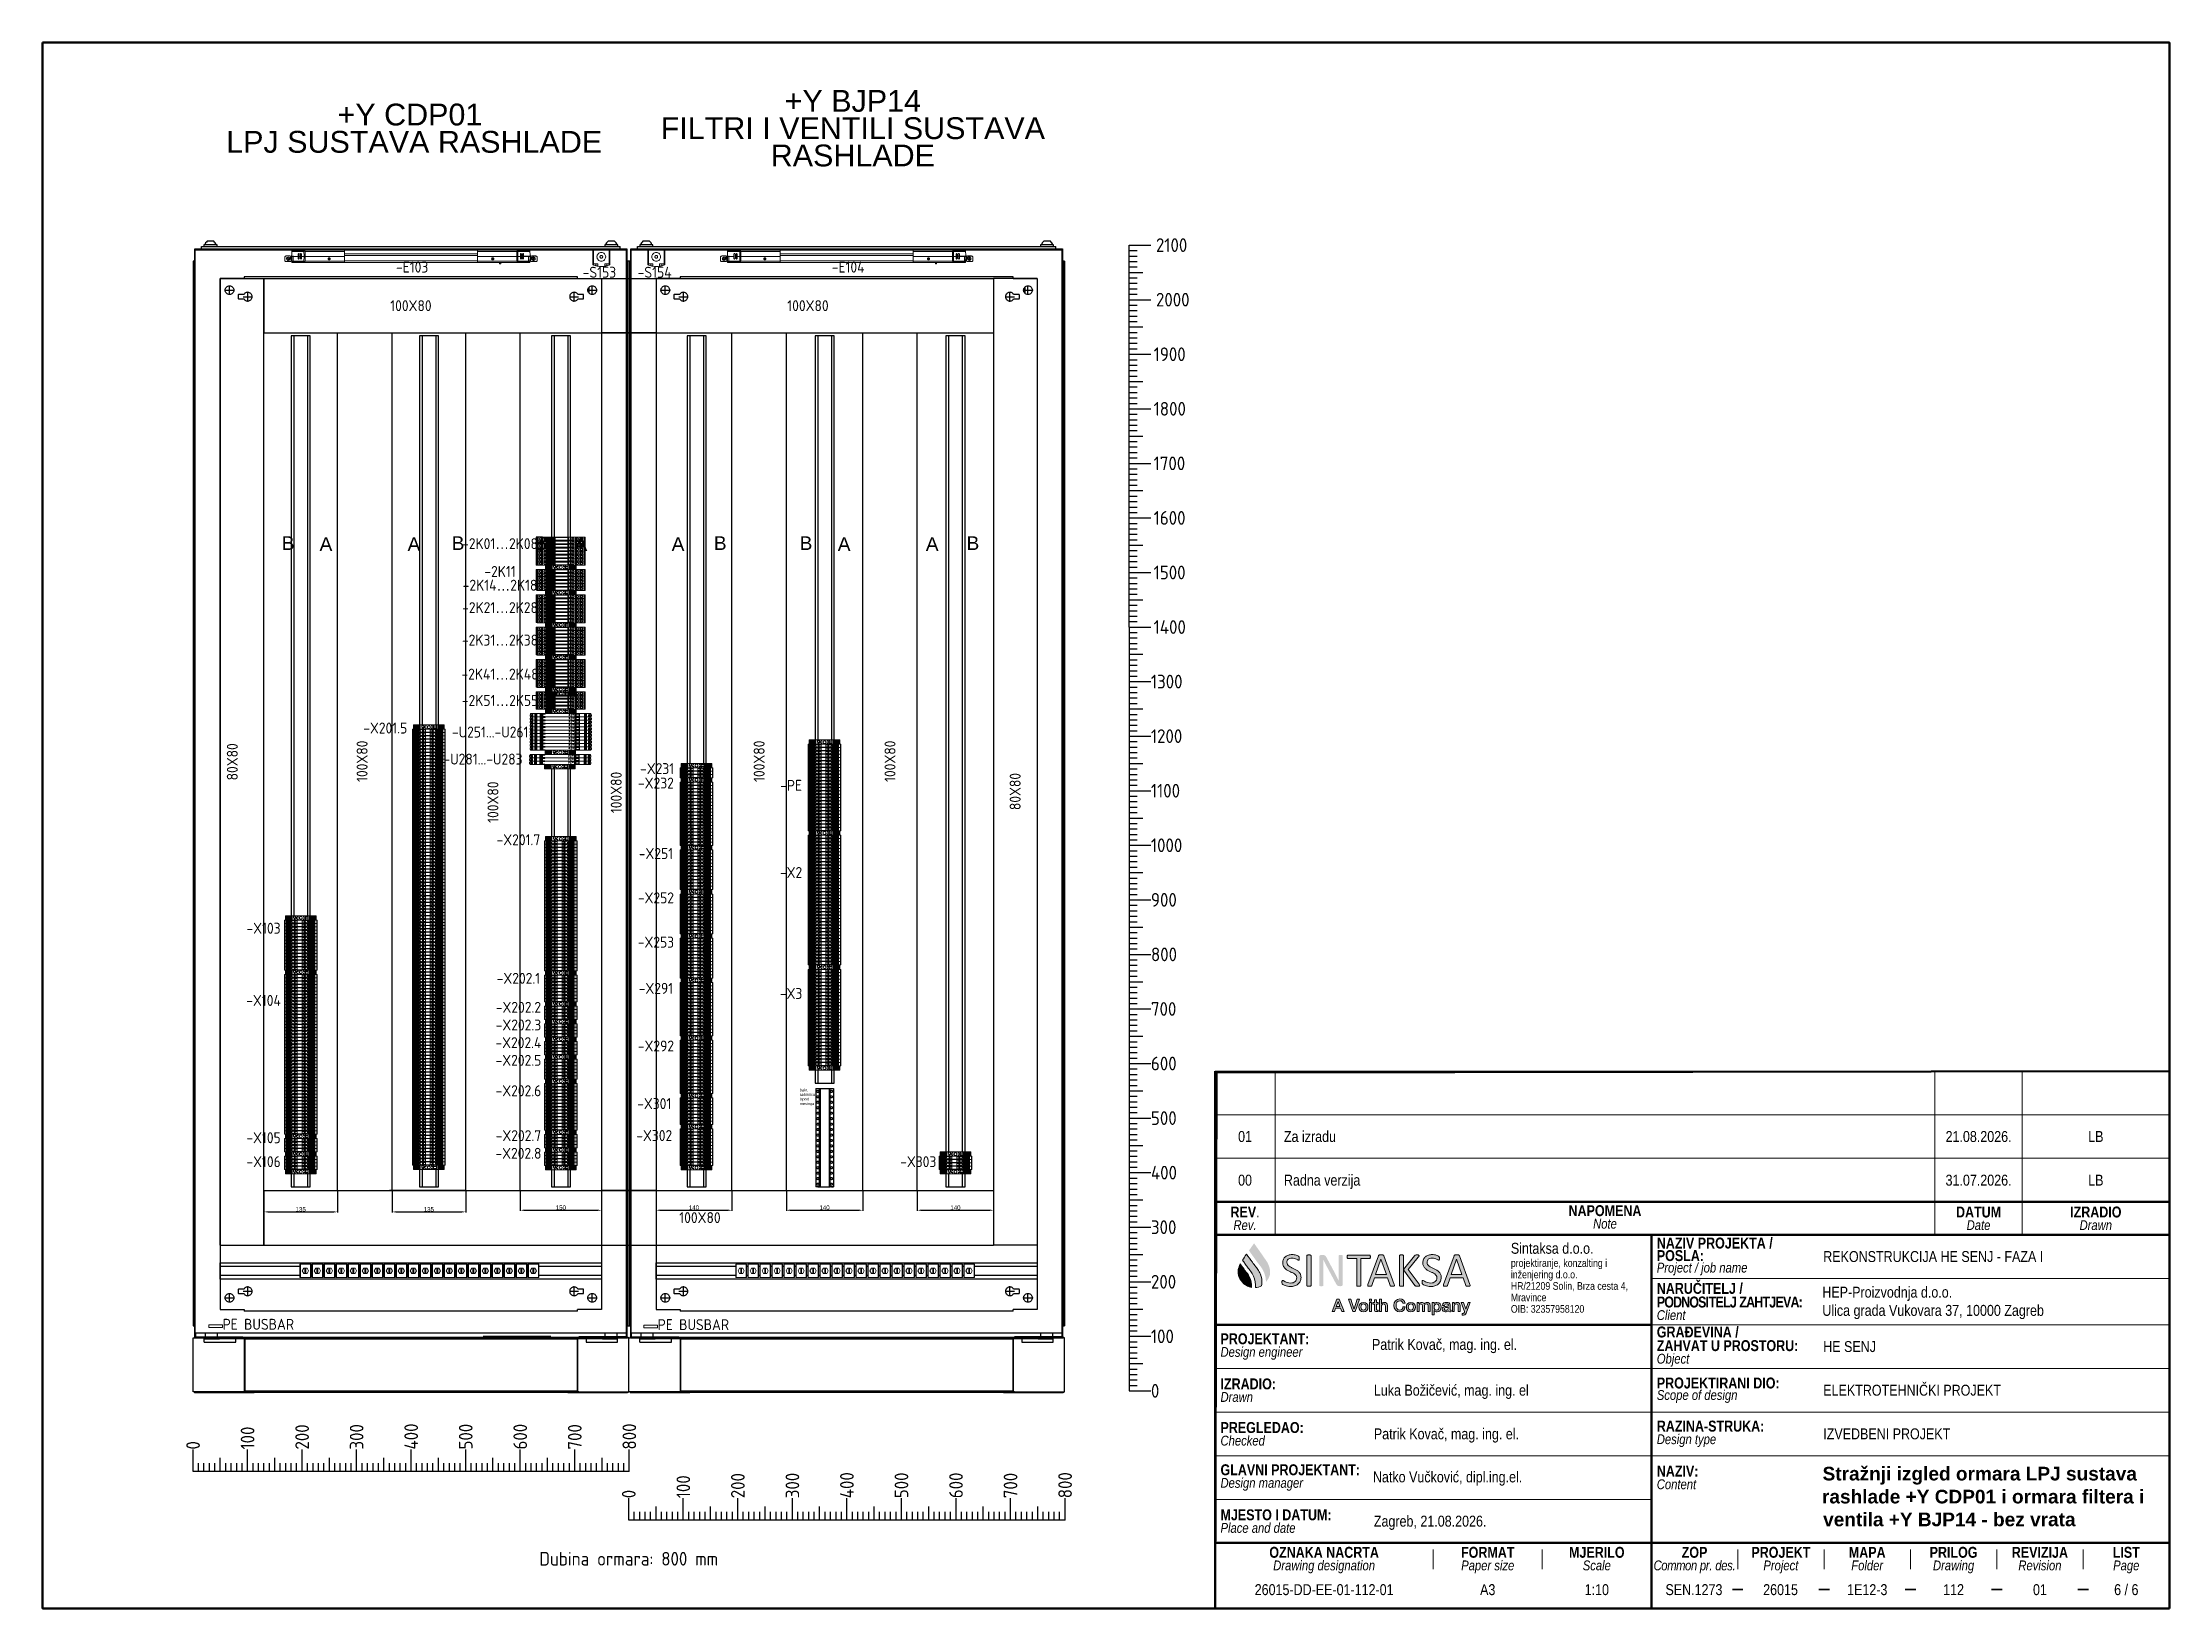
# Paper-space layout '4' of a CAD drawing. Header units: millimetres. Extents: x 58 to 448, y -127 to 160.
# The model-space entities are those that its viewports show. They can reach past a viewport. Long polylines and large blocks are cut down to what shows.
import ezdxf
from ezdxf.enums import TextEntityAlignment as Align

# ---------------------------------------------------------------- set-up
doc = ezdxf.new("R2010")
doc.units = ezdxf.units.MM
doc.set_wipeout_variables(frame=1)
doc.layers.add('! NO PLOT !', color=7, linetype='Continuous', true_color=0xff75dd, plot=False)
doc.layers.add('000-PI-Oprema', color=30, linetype='Continuous', lineweight=5)
doc.layers.add('SI-SASTAVNICA-Ispuna', color=222, linetype='Continuous', lineweight=9)
for name, color, linetype in [('000-PI-ORMAR', 2, 'Continuous'), ('000-PI_TEXT', 7, 'Continuous'), ('002-PI-Kabelska kanalica', 150, 'Continuous'), ('004-PI-DIN Šina', 3, 'Continuous'), ('AUT_7', 7, 'Continuous'), ('AUT_TEXT', 7, 'Continuous'), ('KONSTSASTAVNICE', 7, 'Continuous'), ('Layer 1', 7, 'Continuous'), ('SI-Ormari', 51, 'Continuous')]:
    doc.layers.add(name, color=color, linetype=linetype)
doc.styles.add('OPIS', font='arial.ttf')
doc.styles.add('PI0', font='isocpeur.ttf', dxfattribs={"width": 0.9})
doc.styles.add('Sastavnica', font='ARIALN.TTF', dxfattribs={"height": 2})
doc.styles.add('Sastavnica-naziv', font='arialbd.ttf', dxfattribs={"height": 2.5})
doc.styles.get("Standard").update_dxf_attribs({"font": 'arial.ttf'})
doc.styles.add('STYLE2', font='arial.ttf', dxfattribs={"height": 1.6})
doc.dimstyles.new('ISO-25-lb', dxfattribs={"dimtxt": 8, "dimasz": 8, "dimexe": 1.25, "dimexo": 0.625, "dimtad": 1, "dimtxsty": 'Standard', "dimcen": 5, "dimadec": 0, "dimazin": 0, "dimtfac": 1, "dimtmove": 0, "dimatfit": 3, "dimfxl": 1, "dimarcsym": 0})

psp = doc.layouts.new('4')

msp = doc.modelspace()

# ---------------------------------------------------------------- texts
at = {"layer": '! NO PLOT !', "ltscale": 0.25, "attachment_point": 1}
for s, width, insert, char_height in [('Stražnja strana HE Senj', 4382.77629, (55880.237, 44540.258), 120), ('{\\fArial|b0|i0|c238|p34;B}', 25, (56318.854, 43472.021), 25), ('{\\fArial|b0|i0|c238|p34;A}', 25, (56388.284, 43470.367), 25), ('{\\fArial|b0|i0|c238|p34;A}', 25, (56549.668, 43470.367), 25), ('{\\fArial|b0|i0|c238|p34;B}', 25, (56630.48, 43472.021), 25), ('{\\fArial|b0|i0|c238|p34;A}', 25, (57033.873, 43470.367), 25), ('{\\fArial|b0|i0|c238|p34;B}', 25, (57111.236, 43472.021), 25), ('{\\fArial|b0|i0|c238|p34;B}', 25, (57268.494, 43472.021), 25), ('{\\fArial|b0|i0|c238|p34;A}', 25, (57338.471, 43470.367), 25), ('{\\fArial|b0|i0|c238|p34;A}', 25, (57499.924, 43470.367), 25), ('{\\fArial|b0|i0|c238|p34;B}', 25, (57574.593, 43472.021), 25), ('{\\fArial|b0|i0|c238|p34;bakr. sabirnica ispod mesinga}', 21.66744, (57268.702, 42459.747), 5)]:
    msp.add_mtext_dynamic_manual_height_columns(s, width=width, gutter_width=12.5, heights=[0], dxfattribs=dict(at, insert=insert, char_height=char_height))
at = {"char_height": 20, "width": 16.78721, "style": 'PI0'}
for s, insert, attachment_point in [('-E1{\\fISOCPEUR|b0|i0|c238|p34;03}', (56528.449, 43975.44), 1), ('-S153', (56870.758, 43966.042), 1), ('-S154', (56971.548, 43966.042), 1), ('-E10{\\fISOCPEUR|b0|i0|c238|p34;4}', (57327.449, 43975.44), 1), ('100X{\\fISOCPEUR|b0|i0|c238|p34;8}0', (56555.737, 43894.747), 5), ('100X{\\fISOCPEUR|b0|i0|c238|p34;8}0', (57283.737, 43894.747), 5), ('100X{\\fISOCPEUR|b0|i0|c238|p34;8}0', (57085.724, 42223.349), 5)]:
    msp.add_mtext(s, dxfattribs=dict(at, insert=insert, attachment_point=attachment_point))
at = {"insert": (57663.662, 43004.291), "char_height": 20, "width": 16.78721, "attachment_point": 5, "rotation": 90, "style": 'PI0'}
msp.add_mtext('80X80', dxfattribs=at)
at = {"layer": '000-PI_TEXT', "style": 'PI0', "width": 0.9}
for s, p in [('-2K11', (56719.187, 43407.655)), ('-X202.4', (56752.937, 42544.014)), ('-X202.6', (56752.937, 42455.838)), ('-X202.7', (56752.937, 42373.614)), ('-X202.8', (56752.937, 42341.214)), ('PE BUSBAR', (56275.946, 42027.859)), ('PE BUSBAR', (57073.661, 42027.214))]:
    msp.add_text(s, height=20, dxfattribs=at).set_placement(p, align=Align.MIDDLE)
at = {"layer": '000-PI_TEXT', "char_height": 20, "width": 16.78721, "attachment_point": 5, "rotation": 90, "style": 'PI0'}
for s, insert in [('100X80', (56466.237, 43059.747)), ('100X80', (57194.237, 43059.747)), ('100X80', (57434.237, 43059.747)), ('{\\fISOCPEUR|b0|i0|c238|p34;80}X{\\fISOCPEUR|b0|i0|c238|p34;8}0', (56228.237, 43058.747)), ('100X80', (56706.237, 42984.785)), ('{\\fISOCPEUR|b0|i0|c238|p34;100}X{\\fISOCPEUR|b0|i0|c238|p34;8}0', (56932.157, 43002.568))]:
    msp.add_mtext(s, dxfattribs=dict(at, insert=insert))
at = {"layer": 'AUT_7', "linetype": 'Continuous', "char_height": 40, "width": 832.19169, "attachment_point": 5, "line_spacing_factor": 0.75, "style": 'OPIS'}
for s, insert in [('+Y CDP01\\P LPJ SUSTAVA RASHLADE{\\H1.4422x; }', (56553.951, 44219.807)), ('+Y BJP14\\P FILTRI I VENTILI SUSTAVA {\\H1.4358x; }RASHLADE{\\H1.438x; }', (57366.088, 44219.807))]:
    msp.add_mtext(s, dxfattribs=dict(at, insert=insert))
at = {"layer": 'AUT_TEXT', "style": 'PI0', "width": 0.9}
msp.add_text('Dubina ormara: 800 mm', height=25, dxfattribs=at).set_placement((56955.237, 41598.177), align=Align.MIDDLE)

# ---------------------------------------------------------------- blocks, each defined once
blk = doc.blocks.new('SI-Sastavnica-Rev-Eng-hrv')
at = {"lineweight": 50}
for p, q in [((-175, 30), (-175, 0)), ((0, 0), (0, 30)), ((0, 6), (-175, 6)), ((0, 0), (-175, 0))]:
    blk.add_line(p, q, dxfattribs=at)
at = {"lineweight": 18}
for p, q in [((0, 30), (-175, 30)), ((-164, 0), (-164, 30)), ((-43, 0), (-43, 30)), ((-27, 0), (-27, 30)), ((0, 22), (-175, 22)), ((0, 14), (-175, 14))]:
    blk.add_line(p, q, dxfattribs=at)
at = {"char_height": 2, "attachment_point": 5, "line_spacing_factor": 0.75, "style": 'OPIS'}
for s, insert, width in [('{\\fArial Narrow|b1|i0|c238|p34;REV\\fArial Narrow|b0|i0|c238|p34;.\\P\\fArial Narrow|b0|i1|c238|p34;\\H0.9x;Rev.}', (-169.5, 3), 11), ('{\\fArial Narrow|b1|i0|c238|p34;NAPOMENA\\P\\fArial Narrow|b0|i1|c238|p34;\\H0.9x;Note}', (-103.5, 3.25), 121), ('{\\fArial Narrow|b1|i0|c238|p34;DATUM\\fArial Narrow|b0|i0|c238|p34;\\P\\fArial Narrow|b0|i1|c238|p34;\\H0.9x;Date}', (-35, 3), 16), ('{\\fArial Narrow|b1|i0|c238|p34;IZRADIO\\P\\fArial Narrow|b0|i1|c238|p34;\\H0.9x;Drawn}', (-13.5, 3), 27)]:
    blk.add_mtext(s, dxfattribs=dict(at, insert=insert, width=width))
blk = doc.blocks.new('sastavnica_brodotehna_test_5_s_revizijama')
at = {"true_color": 0x0063af}
h = blk.add_hatch(color=144, dxfattribs=at)
h.dxf.hatch_style = 1
h.paths.add_polyline_path([(223.01, 65.73), (222.15, 66.93, 0.000164), (221.22, 65.59, 0.344446), (221.22, 65.59, 0.000109), (221.47, 65.24, 0.00627), (222.8, 63.4, 0.008709), (223.02, 63.12, -0.019573), (223.45, 62.55, -0.058884), (224.03, 61.47, -0.100777), (224.32, 59.82, 0.080562), (224.95, 60.81, 0.073707), (225.09, 61.39, 0.055392), (225.08, 61.98, 0.070345), (224.78, 63.03, 0.03122), (224.55, 63.49), (224.48, 63.6, 0.001687)])
h = blk.add_hatch(color=144, dxfattribs=at)
h.dxf.hatch_style = 1
edge = h.paths.add_edge_path()
edge.add_spline(control_points=[(219.39, 60.76), (219.8, 59.84), (220.61, 59.03), (221.66, 58.83)], knot_values=[3, 3, 3, 3, 4, 4, 4, 4], degree=3, periodic=0)
edge.add_spline(control_points=[(221.66, 58.83), (221.8, 60.31), (221, 61.32), (220.55, 61.88)], knot_values=[4, 4, 4, 4, 5, 5, 5, 5], degree=3, periodic=0)
edge.add_spline(control_points=[(220.55, 61.88), (220.55, 61.88), (220.49, 61.95), (220.49, 61.95)], knot_values=[0.00001, 0.00001, 0.00001, 0.00001, 1, 1, 1, 1], degree=3, periodic=0)
edge.add_spline(control_points=[(220.49, 61.95), (220.28, 62.22), (219.97, 62.65), (219.6, 63.16)], knot_values=[1, 1, 1, 1, 2, 2, 2, 2], degree=3, periodic=0)
edge.add_spline(control_points=[(219.6, 63.16), (219.31, 62.55), (219.03, 61.58), (219.39, 60.76)], knot_values=[2, 2, 2, 2, 3, 3, 3, 3], degree=3, periodic=0)
h = blk.add_hatch(color=144, dxfattribs=at)
h.dxf.hatch_style = 1
h.paths.add_polyline_path([(222.4, 58.8, 0.11041), (223.51, 59.14), (223.56, 59.46, 0.13358), (223.32, 61.28, 0.053392), (222.85, 62.11, 0.017784), (222.58, 62.48), (222.46, 62.63, -0.011238), (221.84, 63.46, 0.000613), (220.77, 64.94, 0.06778), (220.73, 64.88, 0.001183), (220.01, 63.85, 0.047851), (220.04, 63.81, 0.000843), (220.48, 63.2, 0.00669), (220.95, 62.57, -0.006258), (221.55, 61.78, -0.045911), (222.04, 60.92, -0.129032)])
at = {"true_color": 0x777777}
h = blk.add_hatch(color=8, dxfattribs=at)
h.dxf.hatch_style = 1
h.paths.add_polyline_path([(234.11, 59.19, 0.13418), (234.13, 59.13, 0.136422), (234.2, 59.09, 0.054364), (234.38, 59.06, 0.021628), (234.58, 59.06, 0.054775), (234.78, 59.09, 0.055694), (234.82, 59.11, 0.143419), (234.85, 59.15, 0.127916), (234.87, 59.2, 0.000025), (234.87, 62.73, 0.005209), (234.85, 63.75), (234.85, 63.93, 0.010292), (235.24, 63.15, 0.002347), (236.57, 60.66, 0.006689), (237.19, 59.51, 0.031209), (237.31, 59.33, 0.039962), (237.42, 59.21, 0.110058), (237.61, 59.1, 0.061201), (237.81, 59.07, 0.001293), (238.09, 59.07, 0.062421), (238.18, 59.09, 0.223171), (238.38, 59.25, 0.093449), (238.41, 59.38, 0.000419), (238.41, 64.66, 0.203939), (238.36, 64.73, 0.089742), (238.28, 64.76, 0.038925), (238.17, 64.78, 0.037271), (237.87, 64.78, 0.047017), (237.77, 64.76, 0.067602), (237.7, 64.73, 0.25966), (237.65, 64.64, 0.000016), (237.65, 61.44, 0.00401), (237.66, 60.11, 0.007594), (236.93, 61.55, -0.00043), (235.44, 64.33, 0.023443), (235.33, 64.51, 0.038825), (235.24, 64.62, 0.148899), (235, 64.75, 0.045671), (234.83, 64.77, 0.001278), (234.42, 64.77, 0.162311), (234.21, 64.69, 0.13571), (234.13, 64.59, 0.079818), (234.11, 64.46, 0.000419)])
edge = h.paths.add_edge_path()
edge.add_spline(control_points=[(232.6, 61.93), (232.6, 63.29), (232.6, 64.66), (232.6, 64.66), (232.6, 64.68), (232.59, 64.7), (232.58, 64.72)], knot_values=[16, 16, 16, 16, 16.5, 16.5, 16.5, 17.5, 17.5, 17.5, 17.5], degree=3, periodic=0)
edge.add_spline(control_points=[(232.58, 64.72), (232.57, 64.74), (232.55, 64.75), (232.52, 64.76)], knot_values=[15, 15, 15, 15, 16, 16, 16, 16], degree=3, periodic=0)
edge.add_spline(control_points=[(232.52, 64.76), (232.49, 64.77), (232.45, 64.78), (232.4, 64.79)], knot_values=[14, 14, 14, 14, 15, 15, 15, 15], degree=3, periodic=0)
edge.add_spline(control_points=[(232.4, 64.79), (232.35, 64.79), (232.29, 64.8), (232.22, 64.8)], knot_values=[13, 13, 13, 13, 14, 14, 14, 14], degree=3, periodic=0)
edge.add_spline(control_points=[(232.22, 64.8), (232.15, 64.8), (232.09, 64.79), (232.05, 64.79)], knot_values=[12, 12, 12, 12, 13, 13, 13, 13], degree=3, periodic=0)
edge.add_spline(control_points=[(232.05, 64.79), (232, 64.78), (231.96, 64.77), (231.93, 64.76)], knot_values=[11, 11, 11, 11, 12, 12, 12, 12], degree=3, periodic=0)
edge.add_spline(control_points=[(231.93, 64.76), (231.9, 64.75), (231.87, 64.74), (231.86, 64.72)], knot_values=[10, 10, 10, 10, 11, 11, 11, 11], degree=3, periodic=0)
edge.add_spline(control_points=[(231.86, 64.72), (231.85, 64.7), (231.84, 64.68), (231.84, 64.66)], knot_values=[9, 9, 9, 9, 10, 10, 10, 10], degree=3, periodic=0)
edge.add_spline(control_points=[(231.84, 64.66), (231.84, 64.66), (231.84, 59.2), (231.84, 59.2), (231.84, 59.18), (231.85, 59.16), (231.86, 59.14)], knot_values=[7, 7, 7, 7, 8, 8, 8, 9, 9, 9, 9], degree=3, periodic=0)
edge.add_spline(control_points=[(231.86, 59.14), (231.87, 59.12), (231.89, 59.11), (231.92, 59.1)], knot_values=[6, 6, 6, 6, 7, 7, 7, 7], degree=3, periodic=0)
edge.add_spline(control_points=[(231.92, 59.1), (231.95, 59.09), (231.99, 59.08), (232.04, 59.07)], knot_values=[5, 5, 5, 5, 6, 6, 6, 6], degree=3, periodic=0)
edge.add_spline(control_points=[(232.04, 59.07), (232.09, 59.06), (232.15, 59.06), (232.22, 59.06)], knot_values=[4, 4, 4, 4, 5, 5, 5, 5], degree=3, periodic=0)
edge.add_spline(control_points=[(232.22, 59.06), (232.29, 59.06), (232.35, 59.06), (232.4, 59.07)], knot_values=[3, 3, 3, 3, 4, 4, 4, 4], degree=3, periodic=0)
edge.add_spline(control_points=[(232.4, 59.07), (232.45, 59.08), (232.49, 59.09), (232.52, 59.1)], knot_values=[2, 2, 2, 2, 3, 3, 3, 3], degree=3, periodic=0)
edge.add_spline(control_points=[(232.52, 59.1), (232.55, 59.11), (232.57, 59.12), (232.58, 59.14)], knot_values=[1, 1, 1, 1, 2, 2, 2, 2], degree=3, periodic=0)
edge.add_spline(control_points=[(232.58, 59.14), (232.59, 59.16), (232.6, 59.18), (232.6, 59.2)], knot_values=[0, 0, 0, 0, 1, 1, 1, 1], degree=3, periodic=0)
edge.add_spline(control_points=[(232.6, 59.2), (232.6, 59.2), (232.6, 60.56), (232.6, 61.93)], knot_values=[17.5, 17.5, 17.5, 17.5, 18, 18, 18, 18], degree=3, periodic=0)
edge = h.paths.add_edge_path()
edge.add_spline(control_points=[(229.92, 64.02), (230.02, 63.97), (230.1, 63.92), (230.17, 63.88)], knot_values=[47, 47, 47, 47, 48, 48, 48, 48], degree=3, periodic=0)
edge.add_spline(control_points=[(230.17, 63.88), (230.24, 63.84), (230.29, 63.82), (230.32, 63.82)], knot_values=[46, 46, 46, 46, 47, 47, 47, 47], degree=3, periodic=0)
edge.add_spline(control_points=[(230.32, 63.82), (230.34, 63.82), (230.36, 63.83), (230.38, 63.84)], knot_values=[45, 45, 45, 45, 46, 46, 46, 46], degree=3, periodic=0)
edge.add_spline(control_points=[(230.38, 63.84), (230.39, 63.86), (230.4, 63.88), (230.41, 63.9)], knot_values=[44, 44, 44, 44, 45, 45, 45, 45], degree=3, periodic=0)
edge.add_spline(control_points=[(230.41, 63.9), (230.42, 63.93), (230.43, 63.97), (230.43, 64.01)], knot_values=[43, 43, 43, 43, 44, 44, 44, 44], degree=3, periodic=0)
edge.add_spline(control_points=[(230.43, 64.01), (230.44, 64.05), (230.44, 64.1), (230.44, 64.15)], knot_values=[42, 42, 42, 42, 43, 43, 43, 43], degree=3, periodic=0)
edge.add_spline(control_points=[(230.44, 64.15), (230.44, 64.2), (230.44, 64.25), (230.44, 64.28)], knot_values=[41, 41, 41, 41, 42, 42, 42, 42], degree=3, periodic=0)
edge.add_spline(control_points=[(230.44, 64.28), (230.43, 64.32), (230.43, 64.35), (230.42, 64.37)], knot_values=[40, 40, 40, 40, 41, 41, 41, 41], degree=3, periodic=0)
edge.add_spline(control_points=[(230.42, 64.37), (230.42, 64.4), (230.41, 64.42), (230.4, 64.44)], knot_values=[39, 39, 39, 39, 40, 40, 40, 40], degree=3, periodic=0)
edge.add_spline(control_points=[(230.4, 64.44), (230.39, 64.45), (230.37, 64.47), (230.35, 64.5)], knot_values=[38, 38, 38, 38, 39, 39, 39, 39], degree=3, periodic=0)
edge.add_spline(control_points=[(230.35, 64.5), (230.32, 64.53), (230.26, 64.57), (230.17, 64.61)], knot_values=[37, 37, 37, 37, 38, 38, 38, 38], degree=3, periodic=0)
edge.add_spline(control_points=[(230.17, 64.61), (230.08, 64.66), (229.98, 64.7), (229.87, 64.73)], knot_values=[36, 36, 36, 36, 37, 37, 37, 37], degree=3, periodic=0)
edge.add_spline(control_points=[(229.87, 64.73), (229.76, 64.77), (229.64, 64.8), (229.51, 64.82)], knot_values=[35, 35, 35, 35, 36, 36, 36, 36], degree=3, periodic=0)
edge.add_spline(control_points=[(229.51, 64.82), (229.38, 64.84), (229.26, 64.86), (229.13, 64.86)], knot_values=[34, 34, 34, 34, 35, 35, 35, 35], degree=3, periodic=0)
edge.add_spline(control_points=[(229.13, 64.86), (228.88, 64.86), (228.65, 64.82), (228.44, 64.76)], knot_values=[33, 33, 33, 33, 34, 34, 34, 34], degree=3, periodic=0)
edge.add_spline(control_points=[(228.44, 64.76), (228.23, 64.69), (228.05, 64.59), (227.89, 64.47)], knot_values=[32, 32, 32, 32, 33, 33, 33, 33], degree=3, periodic=0)
edge.add_spline(control_points=[(227.89, 64.47), (227.74, 64.34), (227.62, 64.19), (227.53, 64)], knot_values=[31, 31, 31, 31, 32, 32, 32, 32], degree=3, periodic=0)
edge.add_spline(control_points=[(227.53, 64), (227.45, 63.81), (227.4, 63.6), (227.4, 63.37)], knot_values=[30, 30, 30, 30, 31, 31, 31, 31], degree=3, periodic=0)
edge.add_spline(control_points=[(227.4, 63.37), (227.4, 63.13), (227.44, 62.94), (227.52, 62.77)], knot_values=[29, 29, 29, 29, 30, 30, 30, 30], degree=3, periodic=0)
edge.add_spline(control_points=[(227.52, 62.77), (227.59, 62.6), (227.69, 62.46), (227.81, 62.34)], knot_values=[28, 28, 28, 28, 29, 29, 29, 29], degree=3, periodic=0)
edge.add_spline(control_points=[(227.81, 62.34), (227.93, 62.21), (228.06, 62.11), (228.22, 62.02)], knot_values=[27, 27, 27, 27, 28, 28, 28, 28], degree=3, periodic=0)
edge.add_spline(control_points=[(228.22, 62.02), (228.37, 61.93), (228.52, 61.84), (228.69, 61.77)], knot_values=[26, 26, 26, 26, 27, 27, 27, 27], degree=3, periodic=0)
edge.add_spline(control_points=[(228.69, 61.77), (228.85, 61.69), (229, 61.62), (229.16, 61.55)], knot_values=[25, 25, 25, 25, 26, 26, 26, 26], degree=3, periodic=0)
edge.add_spline(control_points=[(229.16, 61.55), (229.31, 61.48), (229.45, 61.4), (229.57, 61.31)], knot_values=[24, 24, 24, 24, 25, 25, 25, 25], degree=3, periodic=0)
edge.add_spline(control_points=[(229.57, 61.31), (229.69, 61.23), (229.79, 61.12), (229.86, 61.01)], knot_values=[23, 23, 23, 23, 24, 24, 24, 24], degree=3, periodic=0)
edge.add_spline(control_points=[(229.86, 61.01), (229.93, 60.9), (229.97, 60.76), (229.97, 60.6)], knot_values=[22, 22, 22, 22, 23, 23, 23, 23], degree=3, periodic=0)
edge.add_spline(control_points=[(229.97, 60.6), (229.97, 60.45), (229.94, 60.31), (229.89, 60.2)], knot_values=[21, 21, 21, 21, 22, 22, 22, 22], degree=3, periodic=0)
edge.add_spline(control_points=[(229.89, 60.2), (229.84, 60.08), (229.76, 59.98), (229.66, 59.9)], knot_values=[20, 20, 20, 20, 21, 21, 21, 21], degree=3, periodic=0)
edge.add_spline(control_points=[(229.66, 59.9), (229.57, 59.82), (229.45, 59.76), (229.31, 59.71)], knot_values=[19, 19, 19, 19, 20, 20, 20, 20], degree=3, periodic=0)
edge.add_spline(control_points=[(229.31, 59.71), (229.18, 59.67), (229.03, 59.65), (228.86, 59.65)], knot_values=[18, 18, 18, 18, 19, 19, 19, 19], degree=3, periodic=0)
edge.add_spline(control_points=[(228.86, 59.65), (228.64, 59.65), (228.45, 59.67), (228.29, 59.72)], knot_values=[17, 17, 17, 17, 18, 18, 18, 18], degree=3, periodic=0)
edge.add_spline(control_points=[(228.29, 59.72), (228.12, 59.78), (227.98, 59.83), (227.86, 59.89)], knot_values=[16, 16, 16, 16, 17, 17, 17, 17], degree=3, periodic=0)
edge.add_spline(control_points=[(227.86, 59.89), (227.75, 59.95), (227.65, 60), (227.58, 60.05)], knot_values=[15, 15, 15, 15, 16, 16, 16, 16], degree=3, periodic=0)
edge.add_spline(control_points=[(227.58, 60.05), (227.5, 60.1), (227.44, 60.13), (227.4, 60.13)], knot_values=[14, 14, 14, 14, 15, 15, 15, 15], degree=3, periodic=0)
edge.add_spline(control_points=[(227.4, 60.13), (227.38, 60.13), (227.36, 60.12), (227.34, 60.11)], knot_values=[13, 13, 13, 13, 14, 14, 14, 14], degree=3, periodic=0)
edge.add_spline(control_points=[(227.34, 60.11), (227.32, 60.1), (227.31, 60.08), (227.3, 60.06)], knot_values=[12, 12, 12, 12, 13, 13, 13, 13], degree=3, periodic=0)
edge.add_spline(control_points=[(227.3, 60.06), (227.29, 60.03), (227.28, 60), (227.27, 59.95)], knot_values=[11, 11, 11, 11, 12, 12, 12, 12], degree=3, periodic=0)
edge.add_spline(control_points=[(227.27, 59.95), (227.27, 59.91), (227.26, 59.86), (227.26, 59.79)], knot_values=[10, 10, 10, 10, 11, 11, 11, 11], degree=3, periodic=0)
edge.add_spline(control_points=[(227.26, 59.79), (227.26, 59.7), (227.27, 59.63), (227.29, 59.58)], knot_values=[9, 9, 9, 9, 10, 10, 10, 10], degree=3, periodic=0)
edge.add_spline(control_points=[(227.29, 59.58), (227.3, 59.52), (227.33, 59.48), (227.36, 59.44)], knot_values=[8, 8, 8, 8, 9, 9, 9, 9], degree=3, periodic=0)
edge.add_spline(control_points=[(227.36, 59.44), (227.39, 59.41), (227.45, 59.36), (227.54, 59.31)], knot_values=[7, 7, 7, 7, 8, 8, 8, 8], degree=3, periodic=0)
edge.add_spline(control_points=[(227.54, 59.31), (227.63, 59.26), (227.74, 59.22), (227.86, 59.17)], knot_values=[6, 6, 6, 6, 7, 7, 7, 7], degree=3, periodic=0)
edge.add_spline(control_points=[(227.86, 59.17), (227.99, 59.12), (228.13, 59.08), (228.3, 59.05)], knot_values=[5, 5, 5, 5, 6, 6, 6, 6], degree=3, periodic=0)
edge.add_spline(control_points=[(228.3, 59.05), (228.46, 59.02), (228.64, 59), (228.83, 59)], knot_values=[4, 4, 4, 4, 5, 5, 5, 5], degree=3, periodic=0)
edge.add_spline(control_points=[(228.83, 59), (229.1, 59), (229.35, 59.04), (229.59, 59.11)], knot_values=[3, 3, 3, 3, 4, 4, 4, 4], degree=3, periodic=0)
edge.add_spline(control_points=[(229.59, 59.11), (229.83, 59.18), (230.03, 59.29), (230.2, 59.44)], knot_values=[2, 2, 2, 2, 3, 3, 3, 3], degree=3, periodic=0)
edge.add_spline(control_points=[(230.2, 59.44), (230.38, 59.58), (230.52, 59.76), (230.61, 59.97)], knot_values=[1, 1, 1, 1, 2, 2, 2, 2], degree=3, periodic=0)
edge.add_spline(control_points=[(230.61, 59.97), (230.71, 60.18), (230.76, 60.41), (230.76, 60.68)], knot_values=[0, 0, 0, 0, 1, 1, 1, 1], degree=3, periodic=0)
edge.add_spline(control_points=[(230.76, 60.68), (230.76, 60.91), (230.72, 61.1), (230.65, 61.27)], knot_values=[61, 61, 61, 61, 62, 62, 62, 62], degree=3, periodic=0)
edge.add_spline(control_points=[(230.65, 61.27), (230.57, 61.43), (230.47, 61.58), (230.35, 61.7)], knot_values=[60, 60, 60, 60, 61, 61, 61, 61], degree=3, periodic=0)
edge.add_spline(control_points=[(230.35, 61.7), (230.23, 61.82), (230.09, 61.92), (229.94, 62.01)], knot_values=[59, 59, 59, 59, 60, 60, 60, 60], degree=3, periodic=0)
edge.add_spline(control_points=[(229.94, 62.01), (229.78, 62.1), (229.62, 62.19), (229.46, 62.26)], knot_values=[58, 58, 58, 58, 59, 59, 59, 59], degree=3, periodic=0)
edge.add_spline(control_points=[(229.46, 62.26), (229.3, 62.33), (229.14, 62.41), (228.99, 62.48)], knot_values=[57, 57, 57, 57, 58, 58, 58, 58], degree=3, periodic=0)
edge.add_spline(control_points=[(228.99, 62.48), (228.83, 62.56), (228.7, 62.64), (228.57, 62.72)], knot_values=[56, 56, 56, 56, 57, 57, 57, 57], degree=3, periodic=0)
edge.add_spline(control_points=[(228.57, 62.72), (228.45, 62.81), (228.35, 62.91), (228.28, 63.03)], knot_values=[55, 55, 55, 55, 56, 56, 56, 56], degree=3, periodic=0)
edge.add_spline(control_points=[(228.28, 63.03), (228.21, 63.14), (228.17, 63.28), (228.17, 63.44)], knot_values=[54, 54, 54, 54, 55, 55, 55, 55], degree=3, periodic=0)
edge.add_spline(control_points=[(228.17, 63.44), (228.17, 63.54), (228.19, 63.65), (228.23, 63.74)], knot_values=[53, 53, 53, 53, 54, 54, 54, 54], degree=3, periodic=0)
edge.add_spline(control_points=[(228.23, 63.74), (228.27, 63.84), (228.32, 63.92), (228.4, 63.99)], knot_values=[52, 52, 52, 52, 53, 53, 53, 53], degree=3, periodic=0)
edge.add_spline(control_points=[(228.4, 63.99), (228.48, 64.06), (228.57, 64.12), (228.69, 64.16)], knot_values=[51, 51, 51, 51, 52, 52, 52, 52], degree=3, periodic=0)
edge.add_spline(control_points=[(228.69, 64.16), (228.81, 64.21), (228.95, 64.23), (229.1, 64.23)], knot_values=[50, 50, 50, 50, 51, 51, 51, 51], degree=3, periodic=0)
edge.add_spline(control_points=[(229.1, 64.23), (229.27, 64.23), (229.43, 64.21), (229.56, 64.16)], knot_values=[49, 49, 49, 49, 50, 50, 50, 50], degree=3, periodic=0)
edge.add_spline(control_points=[(229.56, 64.16), (229.7, 64.12), (229.82, 64.07), (229.92, 64.02)], knot_values=[48, 48, 48, 48, 49, 49, 49, 49], degree=3, periodic=0)
edge = h.paths.add_edge_path()
edge.add_spline(control_points=[(251.33, 63.26), (251.8, 63.82), (252.27, 64.38), (252.27, 64.38), (252.32, 64.45), (252.36, 64.5), (252.38, 64.54)], knot_values=[37, 37, 37, 37, 37.5, 37.5, 37.5, 38.5, 38.5, 38.5, 38.5], degree=3, periodic=0)
edge.add_spline(control_points=[(252.38, 64.54), (252.4, 64.58), (252.4, 64.62), (252.4, 64.66)], knot_values=[36, 36, 36, 36, 37, 37, 37, 37], degree=3, periodic=0)
edge.add_spline(control_points=[(252.4, 64.66), (252.4, 64.68), (252.4, 64.7), (252.39, 64.71)], knot_values=[35, 35, 35, 35, 36, 36, 36, 36], degree=3, periodic=0)
edge.add_spline(control_points=[(252.39, 64.71), (252.38, 64.73), (252.36, 64.75), (252.33, 64.76)], knot_values=[34, 34, 34, 34, 35, 35, 35, 35], degree=3, periodic=0)
edge.add_spline(control_points=[(252.33, 64.76), (252.31, 64.77), (252.27, 64.78), (252.22, 64.79)], knot_values=[33, 33, 33, 33, 34, 34, 34, 34], degree=3, periodic=0)
edge.add_spline(control_points=[(252.22, 64.79), (252.17, 64.79), (252.11, 64.8), (252.04, 64.8)], knot_values=[32, 32, 32, 32, 33, 33, 33, 33], degree=3, periodic=0)
edge.add_spline(control_points=[(252.04, 64.8), (251.96, 64.8), (251.9, 64.8), (251.85, 64.79)], knot_values=[31, 31, 31, 31, 32, 32, 32, 32], degree=3, periodic=0)
edge.add_spline(control_points=[(251.85, 64.79), (251.8, 64.78), (251.76, 64.78), (251.73, 64.77)], knot_values=[30, 30, 30, 30, 31, 31, 31, 31], degree=3, periodic=0)
edge.add_spline(control_points=[(251.73, 64.77), (251.69, 64.75), (251.66, 64.74), (251.64, 64.72)], knot_values=[29, 29, 29, 29, 30, 30, 30, 30], degree=3, periodic=0)
edge.add_spline(control_points=[(251.64, 64.72), (251.62, 64.71), (251.6, 64.68), (251.58, 64.66)], knot_values=[28, 28, 28, 28, 29, 29, 29, 29], degree=3, periodic=0)
edge.add_spline(control_points=[(251.58, 64.66), (251.58, 64.66), (249.57, 62.13), (249.57, 62.13), (249.57, 62.13), (249.57, 62.76), (249.57, 63.39)], knot_values=[26.5, 26.5, 26.5, 26.5, 27.5, 27.5, 27.5, 28, 28, 28, 28], degree=3, periodic=0)
edge.add_spline(control_points=[(249.57, 63.39), (249.57, 64.03), (249.57, 64.66), (249.57, 64.66), (249.57, 64.68), (249.56, 64.7), (249.55, 64.72)], knot_values=[25, 25, 25, 25, 25.5, 25.5, 25.5, 26.5, 26.5, 26.5, 26.5], degree=3, periodic=0)
edge.add_spline(control_points=[(249.55, 64.72), (249.54, 64.74), (249.52, 64.75), (249.49, 64.76)], knot_values=[24, 24, 24, 24, 25, 25, 25, 25], degree=3, periodic=0)
edge.add_spline(control_points=[(249.49, 64.76), (249.46, 64.77), (249.42, 64.78), (249.37, 64.79)], knot_values=[23, 23, 23, 23, 24, 24, 24, 24], degree=3, periodic=0)
edge.add_spline(control_points=[(249.37, 64.79), (249.32, 64.79), (249.26, 64.8), (249.19, 64.8)], knot_values=[22, 22, 22, 22, 23, 23, 23, 23], degree=3, periodic=0)
edge.add_spline(control_points=[(249.19, 64.8), (249.12, 64.8), (249.06, 64.79), (249.01, 64.79)], knot_values=[21, 21, 21, 21, 22, 22, 22, 22], degree=3, periodic=0)
edge.add_spline(control_points=[(249.01, 64.79), (248.96, 64.78), (248.92, 64.77), (248.89, 64.76)], knot_values=[20, 20, 20, 20, 21, 21, 21, 21], degree=3, periodic=0)
edge.add_spline(control_points=[(248.89, 64.76), (248.86, 64.75), (248.84, 64.74), (248.83, 64.72)], knot_values=[19, 19, 19, 19, 20, 20, 20, 20], degree=3, periodic=0)
edge.add_spline(control_points=[(248.83, 64.72), (248.82, 64.7), (248.81, 64.68), (248.81, 64.66)], knot_values=[18, 18, 18, 18, 19, 19, 19, 19], degree=3, periodic=0)
edge.add_spline(control_points=[(248.81, 64.66), (248.81, 64.66), (248.81, 59.2), (248.81, 59.2), (248.81, 59.18), (248.82, 59.16), (248.83, 59.14)], knot_values=[16, 16, 16, 16, 17, 17, 17, 18, 18, 18, 18], degree=3, periodic=0)
edge.add_spline(control_points=[(248.83, 59.14), (248.84, 59.12), (248.86, 59.11), (248.89, 59.1)], knot_values=[15, 15, 15, 15, 16, 16, 16, 16], degree=3, periodic=0)
edge.add_spline(control_points=[(248.89, 59.1), (248.92, 59.09), (248.96, 59.08), (249.01, 59.07)], knot_values=[14, 14, 14, 14, 15, 15, 15, 15], degree=3, periodic=0)
edge.add_spline(control_points=[(249.01, 59.07), (249.06, 59.06), (249.12, 59.06), (249.19, 59.06)], knot_values=[13, 13, 13, 13, 14, 14, 14, 14], degree=3, periodic=0)
edge.add_spline(control_points=[(249.19, 59.06), (249.26, 59.06), (249.32, 59.06), (249.37, 59.07)], knot_values=[12, 12, 12, 12, 13, 13, 13, 13], degree=3, periodic=0)
edge.add_spline(control_points=[(249.37, 59.07), (249.42, 59.08), (249.46, 59.09), (249.49, 59.1)], knot_values=[11, 11, 11, 11, 12, 12, 12, 12], degree=3, periodic=0)
edge.add_spline(control_points=[(249.49, 59.1), (249.52, 59.11), (249.54, 59.12), (249.55, 59.14)], knot_values=[10, 10, 10, 10, 11, 11, 11, 11], degree=3, periodic=0)
edge.add_spline(control_points=[(249.55, 59.14), (249.56, 59.16), (249.57, 59.18), (249.57, 59.2)], knot_values=[9, 9, 9, 9, 10, 10, 10, 10], degree=3, periodic=0)
edge.add_spline(control_points=[(249.57, 59.2), (249.57, 59.2), (249.57, 62.04), (249.57, 62.04), (249.57, 62.04), (250.09, 61.33), (250.61, 60.62)], knot_values=[7.5, 7.5, 7.5, 7.5, 8.5, 8.5, 8.5, 9, 9, 9, 9], degree=3, periodic=0)
edge.add_spline(control_points=[(250.61, 60.62), (251.13, 59.91), (251.66, 59.2), (251.66, 59.2), (251.68, 59.17), (251.71, 59.14), (251.74, 59.12)], knot_values=[6, 6, 6, 6, 6.5, 6.5, 6.5, 7.5, 7.5, 7.5, 7.5], degree=3, periodic=0)
edge.add_spline(control_points=[(251.74, 59.12), (251.77, 59.1), (251.82, 59.08), (251.88, 59.07)], knot_values=[5, 5, 5, 5, 6, 6, 6, 6], degree=3, periodic=0)
edge.add_spline(control_points=[(251.88, 59.07), (251.95, 59.06), (252.03, 59.06), (252.13, 59.06)], knot_values=[4, 4, 4, 4, 5, 5, 5, 5], degree=3, periodic=0)
edge.add_spline(control_points=[(252.13, 59.06), (252.21, 59.06), (252.28, 59.06), (252.33, 59.07)], knot_values=[3, 3, 3, 3, 4, 4, 4, 4], degree=3, periodic=0)
edge.add_spline(control_points=[(252.33, 59.07), (252.38, 59.08), (252.42, 59.09), (252.44, 59.1)], knot_values=[2, 2, 2, 2, 3, 3, 3, 3], degree=3, periodic=0)
edge.add_spline(control_points=[(252.44, 59.1), (252.47, 59.11), (252.49, 59.12), (252.5, 59.14)], knot_values=[1, 1, 1, 1, 2, 2, 2, 2], degree=3, periodic=0)
edge.add_spline(control_points=[(252.5, 59.14), (252.51, 59.16), (252.52, 59.18), (252.52, 59.21)], knot_values=[0, 0, 0, 0, 1, 1, 1, 1], degree=3, periodic=0)
edge.add_spline(control_points=[(252.52, 59.21), (252.52, 59.23), (252.51, 59.25), (252.5, 59.28)], knot_values=[41, 41, 41, 41, 42, 42, 42, 42], degree=3, periodic=0)
edge.add_spline(control_points=[(252.5, 59.28), (252.49, 59.3), (252.46, 59.36), (252.41, 59.43)], knot_values=[40, 40, 40, 40, 41, 41, 41, 41], degree=3, periodic=0)
edge.add_spline(control_points=[(252.41, 59.43), (252.41, 59.43), (250.38, 62.13), (250.38, 62.13), (250.38, 62.13), (250.85, 62.69), (251.33, 63.26)], knot_values=[38.5, 38.5, 38.5, 38.5, 39.5, 39.5, 39.5, 40, 40, 40, 40], degree=3, periodic=0)
edge = h.paths.add_edge_path()
edge.add_spline(control_points=[(254.14, 64.76), (253.93, 64.69), (253.75, 64.59), (253.59, 64.47)], knot_values=[32, 32, 32, 32, 33, 33, 33, 33], degree=3, periodic=0)
edge.add_spline(control_points=[(253.59, 64.47), (253.44, 64.34), (253.32, 64.19), (253.23, 64)], knot_values=[31, 31, 31, 31, 32, 32, 32, 32], degree=3, periodic=0)
edge.add_spline(control_points=[(253.23, 64), (253.15, 63.81), (253.1, 63.6), (253.1, 63.37)], knot_values=[30, 30, 30, 30, 31, 31, 31, 31], degree=3, periodic=0)
edge.add_spline(control_points=[(253.1, 63.37), (253.1, 63.13), (253.14, 62.94), (253.22, 62.77)], knot_values=[29, 29, 29, 29, 30, 30, 30, 30], degree=3, periodic=0)
edge.add_spline(control_points=[(253.22, 62.77), (253.29, 62.6), (253.39, 62.46), (253.51, 62.34)], knot_values=[28, 28, 28, 28, 29, 29, 29, 29], degree=3, periodic=0)
edge.add_spline(control_points=[(253.51, 62.34), (253.63, 62.21), (253.76, 62.11), (253.92, 62.02)], knot_values=[27, 27, 27, 27, 28, 28, 28, 28], degree=3, periodic=0)
edge.add_spline(control_points=[(253.92, 62.02), (254.07, 61.93), (254.23, 61.84), (254.39, 61.77)], knot_values=[26, 26, 26, 26, 27, 27, 27, 27], degree=3, periodic=0)
edge.add_spline(control_points=[(254.39, 61.77), (254.55, 61.69), (254.71, 61.62), (254.86, 61.55)], knot_values=[25, 25, 25, 25, 26, 26, 26, 26], degree=3, periodic=0)
edge.add_spline(control_points=[(254.86, 61.55), (255.01, 61.48), (255.15, 61.4), (255.27, 61.31)], knot_values=[24, 24, 24, 24, 25, 25, 25, 25], degree=3, periodic=0)
edge.add_spline(control_points=[(255.27, 61.31), (255.39, 61.23), (255.49, 61.12), (255.56, 61.01)], knot_values=[23, 23, 23, 23, 24, 24, 24, 24], degree=3, periodic=0)
edge.add_spline(control_points=[(255.56, 61.01), (255.63, 60.9), (255.67, 60.76), (255.67, 60.6)], knot_values=[22, 22, 22, 22, 23, 23, 23, 23], degree=3, periodic=0)
edge.add_spline(control_points=[(255.67, 60.6), (255.67, 60.45), (255.64, 60.31), (255.59, 60.2)], knot_values=[21, 21, 21, 21, 22, 22, 22, 22], degree=3, periodic=0)
edge.add_spline(control_points=[(255.59, 60.2), (255.54, 60.08), (255.46, 59.98), (255.36, 59.9)], knot_values=[20, 20, 20, 20, 21, 21, 21, 21], degree=3, periodic=0)
edge.add_spline(control_points=[(255.36, 59.9), (255.27, 59.82), (255.15, 59.76), (255.01, 59.71)], knot_values=[19, 19, 19, 19, 20, 20, 20, 20], degree=3, periodic=0)
edge.add_spline(control_points=[(255.01, 59.71), (254.88, 59.67), (254.73, 59.65), (254.56, 59.65)], knot_values=[18, 18, 18, 18, 19, 19, 19, 19], degree=3, periodic=0)
edge.add_spline(control_points=[(254.56, 59.65), (254.35, 59.65), (254.16, 59.67), (253.99, 59.72)], knot_values=[17, 17, 17, 17, 18, 18, 18, 18], degree=3, periodic=0)
edge.add_spline(control_points=[(253.99, 59.72), (253.82, 59.78), (253.68, 59.83), (253.57, 59.89)], knot_values=[16, 16, 16, 16, 17, 17, 17, 17], degree=3, periodic=0)
edge.add_spline(control_points=[(253.57, 59.89), (253.45, 59.95), (253.35, 60), (253.28, 60.05)], knot_values=[15, 15, 15, 15, 16, 16, 16, 16], degree=3, periodic=0)
edge.add_spline(control_points=[(253.28, 60.05), (253.2, 60.1), (253.14, 60.13), (253.1, 60.13)], knot_values=[14, 14, 14, 14, 15, 15, 15, 15], degree=3, periodic=0)
edge.add_spline(control_points=[(253.1, 60.13), (253.08, 60.13), (253.06, 60.12), (253.04, 60.11)], knot_values=[13, 13, 13, 13, 14, 14, 14, 14], degree=3, periodic=0)
edge.add_spline(control_points=[(253.04, 60.11), (253.02, 60.1), (253.01, 60.08), (253, 60.06)], knot_values=[12, 12, 12, 12, 13, 13, 13, 13], degree=3, periodic=0)
edge.add_spline(control_points=[(253, 60.06), (252.99, 60.03), (252.98, 60), (252.97, 59.95)], knot_values=[11, 11, 11, 11, 12, 12, 12, 12], degree=3, periodic=0)
edge.add_spline(control_points=[(252.97, 59.95), (252.97, 59.91), (252.96, 59.86), (252.96, 59.79)], knot_values=[10, 10, 10, 10, 11, 11, 11, 11], degree=3, periodic=0)
edge.add_spline(control_points=[(252.96, 59.79), (252.96, 59.7), (252.97, 59.63), (252.99, 59.58)], knot_values=[9, 9, 9, 9, 10, 10, 10, 10], degree=3, periodic=0)
edge.add_spline(control_points=[(252.99, 59.58), (253, 59.52), (253.03, 59.48), (253.06, 59.44)], knot_values=[8, 8, 8, 8, 9, 9, 9, 9], degree=3, periodic=0)
edge.add_spline(control_points=[(253.06, 59.44), (253.1, 59.41), (253.16, 59.36), (253.24, 59.31)], knot_values=[7, 7, 7, 7, 8, 8, 8, 8], degree=3, periodic=0)
edge.add_spline(control_points=[(253.24, 59.31), (253.33, 59.26), (253.44, 59.22), (253.56, 59.17)], knot_values=[6, 6, 6, 6, 7, 7, 7, 7], degree=3, periodic=0)
edge.add_spline(control_points=[(253.56, 59.17), (253.69, 59.12), (253.84, 59.08), (254, 59.05)], knot_values=[5, 5, 5, 5, 6, 6, 6, 6], degree=3, periodic=0)
edge.add_spline(control_points=[(254, 59.05), (254.16, 59.02), (254.34, 59), (254.53, 59)], knot_values=[4, 4, 4, 4, 5, 5, 5, 5], degree=3, periodic=0)
edge.add_spline(control_points=[(254.53, 59), (254.8, 59), (255.05, 59.04), (255.29, 59.11)], knot_values=[3, 3, 3, 3, 4, 4, 4, 4], degree=3, periodic=0)
edge.add_spline(control_points=[(255.29, 59.11), (255.53, 59.18), (255.73, 59.29), (255.9, 59.44)], knot_values=[2, 2, 2, 2, 3, 3, 3, 3], degree=3, periodic=0)
edge.add_spline(control_points=[(255.9, 59.44), (256.08, 59.58), (256.22, 59.76), (256.31, 59.97)], knot_values=[1, 1, 1, 1, 2, 2, 2, 2], degree=3, periodic=0)
edge.add_spline(control_points=[(256.31, 59.97), (256.41, 60.18), (256.46, 60.41), (256.46, 60.68)], knot_values=[0, 0, 0, 0, 1, 1, 1, 1], degree=3, periodic=0)
edge.add_spline(control_points=[(256.46, 60.68), (256.46, 60.91), (256.42, 61.1), (256.35, 61.27)], knot_values=[61, 61, 61, 61, 62, 62, 62, 62], degree=3, periodic=0)
edge.add_spline(control_points=[(256.35, 61.27), (256.27, 61.43), (256.18, 61.58), (256.06, 61.7)], knot_values=[60, 60, 60, 60, 61, 61, 61, 61], degree=3, periodic=0)
edge.add_spline(control_points=[(256.06, 61.7), (255.93, 61.82), (255.8, 61.92), (255.64, 62.01)], knot_values=[59, 59, 59, 59, 60, 60, 60, 60], degree=3, periodic=0)
edge.add_spline(control_points=[(255.64, 62.01), (255.48, 62.1), (255.33, 62.19), (255.17, 62.26)], knot_values=[58, 58, 58, 58, 59, 59, 59, 59], degree=3, periodic=0)
edge.add_spline(control_points=[(255.17, 62.26), (255, 62.33), (254.85, 62.41), (254.69, 62.48)], knot_values=[57, 57, 57, 57, 58, 58, 58, 58], degree=3, periodic=0)
edge.add_spline(control_points=[(254.69, 62.48), (254.54, 62.56), (254.4, 62.64), (254.27, 62.72)], knot_values=[56, 56, 56, 56, 57, 57, 57, 57], degree=3, periodic=0)
edge.add_spline(control_points=[(254.27, 62.72), (254.15, 62.81), (254.06, 62.91), (253.98, 63.03)], knot_values=[55, 55, 55, 55, 56, 56, 56, 56], degree=3, periodic=0)
edge.add_spline(control_points=[(253.98, 63.03), (253.91, 63.14), (253.87, 63.28), (253.87, 63.44)], knot_values=[54, 54, 54, 54, 55, 55, 55, 55], degree=3, periodic=0)
edge.add_spline(control_points=[(253.87, 63.44), (253.87, 63.54), (253.89, 63.65), (253.93, 63.74)], knot_values=[53, 53, 53, 53, 54, 54, 54, 54], degree=3, periodic=0)
edge.add_spline(control_points=[(253.93, 63.74), (253.97, 63.84), (254.03, 63.92), (254.1, 63.99)], knot_values=[52, 52, 52, 52, 53, 53, 53, 53], degree=3, periodic=0)
edge.add_spline(control_points=[(254.1, 63.99), (254.18, 64.06), (254.27, 64.12), (254.39, 64.16)], knot_values=[51, 51, 51, 51, 52, 52, 52, 52], degree=3, periodic=0)
edge.add_spline(control_points=[(254.39, 64.16), (254.51, 64.21), (254.65, 64.23), (254.8, 64.23)], knot_values=[50, 50, 50, 50, 51, 51, 51, 51], degree=3, periodic=0)
edge.add_spline(control_points=[(254.8, 64.23), (254.97, 64.23), (255.13, 64.21), (255.27, 64.16)], knot_values=[49, 49, 49, 49, 50, 50, 50, 50], degree=3, periodic=0)
edge.add_spline(control_points=[(255.27, 64.16), (255.4, 64.12), (255.52, 64.07), (255.62, 64.02)], knot_values=[48, 48, 48, 48, 49, 49, 49, 49], degree=3, periodic=0)
edge.add_spline(control_points=[(255.62, 64.02), (255.72, 63.97), (255.8, 63.92), (255.87, 63.88)], knot_values=[47, 47, 47, 47, 48, 48, 48, 48], degree=3, periodic=0)
edge.add_spline(control_points=[(255.87, 63.88), (255.94, 63.84), (255.99, 63.82), (256.02, 63.82)], knot_values=[46, 46, 46, 46, 47, 47, 47, 47], degree=3, periodic=0)
edge.add_spline(control_points=[(256.02, 63.82), (256.04, 63.82), (256.06, 63.83), (256.08, 63.84)], knot_values=[45, 45, 45, 45, 46, 46, 46, 46], degree=3, periodic=0)
edge.add_spline(control_points=[(256.08, 63.84), (256.09, 63.86), (256.11, 63.88), (256.11, 63.9)], knot_values=[44, 44, 44, 44, 45, 45, 45, 45], degree=3, periodic=0)
edge.add_spline(control_points=[(256.11, 63.9), (256.12, 63.93), (256.13, 63.97), (256.13, 64.01)], knot_values=[43, 43, 43, 43, 44, 44, 44, 44], degree=3, periodic=0)
edge.add_spline(control_points=[(256.13, 64.01), (256.14, 64.05), (256.14, 64.1), (256.14, 64.15)], knot_values=[42, 42, 42, 42, 43, 43, 43, 43], degree=3, periodic=0)
edge.add_spline(control_points=[(256.14, 64.15), (256.14, 64.2), (256.14, 64.25), (256.14, 64.28)], knot_values=[41, 41, 41, 41, 42, 42, 42, 42], degree=3, periodic=0)
edge.add_spline(control_points=[(256.14, 64.28), (256.13, 64.32), (256.13, 64.35), (256.12, 64.37)], knot_values=[40, 40, 40, 40, 41, 41, 41, 41], degree=3, periodic=0)
edge.add_spline(control_points=[(256.12, 64.37), (256.12, 64.4), (256.11, 64.42), (256.1, 64.44)], knot_values=[39, 39, 39, 39, 40, 40, 40, 40], degree=3, periodic=0)
edge.add_spline(control_points=[(256.1, 64.44), (256.09, 64.45), (256.07, 64.47), (256.05, 64.5)], knot_values=[38, 38, 38, 38, 39, 39, 39, 39], degree=3, periodic=0)
edge.add_spline(control_points=[(256.05, 64.5), (256.02, 64.53), (255.96, 64.57), (255.87, 64.61)], knot_values=[37, 37, 37, 37, 38, 38, 38, 38], degree=3, periodic=0)
edge.add_spline(control_points=[(255.87, 64.61), (255.79, 64.66), (255.68, 64.7), (255.57, 64.73)], knot_values=[36, 36, 36, 36, 37, 37, 37, 37], degree=3, periodic=0)
edge.add_spline(control_points=[(255.57, 64.73), (255.46, 64.77), (255.34, 64.8), (255.21, 64.82)], knot_values=[35, 35, 35, 35, 36, 36, 36, 36], degree=3, periodic=0)
edge.add_spline(control_points=[(255.21, 64.82), (255.08, 64.84), (254.96, 64.86), (254.83, 64.86)], knot_values=[34, 34, 34, 34, 35, 35, 35, 35], degree=3, periodic=0)
edge.add_spline(control_points=[(254.83, 64.86), (254.59, 64.86), (254.36, 64.82), (254.14, 64.76)], knot_values=[33, 33, 33, 33, 34, 34, 34, 34], degree=3, periodic=0)
edge = h.paths.add_edge_path()
edge.add_spline(control_points=[(257.65, 59.21), (257.65, 59.21), (258.11, 60.58), (258.11, 60.58), (258.11, 60.58), (258.71, 60.58), (259.3, 60.58)], knot_values=[9.5, 9.5, 9.5, 9.5, 10.5, 10.5, 10.5, 11, 11, 11, 11], degree=3, periodic=0)
edge.add_spline(control_points=[(259.3, 60.58), (259.89, 60.58), (260.48, 60.58), (260.48, 60.58), (260.48, 60.58), (260.6, 60.23), (260.72, 59.89)], knot_values=[8.5, 8.5, 8.5, 8.5, 9, 9, 9, 9.5, 9.5, 9.5, 9.5], degree=3, periodic=0)
edge.add_spline(control_points=[(260.72, 59.89), (260.84, 59.54), (260.97, 59.19), (260.97, 59.19), (260.98, 59.17), (260.99, 59.15), (261, 59.13)], knot_values=[7, 7, 7, 7, 7.5, 7.5, 7.5, 8.5, 8.5, 8.5, 8.5], degree=3, periodic=0)
edge.add_spline(control_points=[(261, 59.13), (261.02, 59.11), (261.04, 59.1), (261.07, 59.09)], knot_values=[6, 6, 6, 6, 7, 7, 7, 7], degree=3, periodic=0)
edge.add_spline(control_points=[(261.07, 59.09), (261.09, 59.08), (261.13, 59.07), (261.19, 59.06)], knot_values=[5, 5, 5, 5, 6, 6, 6, 6], degree=3, periodic=0)
edge.add_spline(control_points=[(261.19, 59.06), (261.24, 59.06), (261.32, 59.06), (261.41, 59.06)], knot_values=[4, 4, 4, 4, 5, 5, 5, 5], degree=3, periodic=0)
edge.add_spline(control_points=[(261.41, 59.06), (261.5, 59.06), (261.57, 59.06), (261.62, 59.07)], knot_values=[3, 3, 3, 3, 4, 4, 4, 4], degree=3, periodic=0)
edge.add_spline(control_points=[(261.62, 59.07), (261.68, 59.07), (261.72, 59.09), (261.74, 59.11)], knot_values=[2, 2, 2, 2, 3, 3, 3, 3], degree=3, periodic=0)
edge.add_spline(control_points=[(261.74, 59.11), (261.76, 59.13), (261.78, 59.16), (261.77, 59.2)], knot_values=[1, 1, 1, 1, 2, 2, 2, 2], degree=3, periodic=0)
edge.add_spline(control_points=[(261.77, 59.2), (261.77, 59.24), (261.76, 59.29), (261.74, 59.35)], knot_values=[0, 0, 0, 0, 1, 1, 1, 1], degree=3, periodic=0)
edge.add_spline(control_points=[(261.74, 59.35), (261.74, 59.35), (261.26, 60.67), (260.78, 61.99)], knot_values=[28.5, 28.5, 28.5, 28.5, 29, 29, 29, 29], degree=3, periodic=0)
edge.add_spline(control_points=[(260.78, 61.99), (260.3, 63.31), (259.83, 64.64), (259.83, 64.64), (259.82, 64.67), (259.8, 64.69), (259.78, 64.72)], knot_values=[27, 27, 27, 27, 27.5, 27.5, 27.5, 28.5, 28.5, 28.5, 28.5], degree=3, periodic=0)
edge.add_spline(control_points=[(259.78, 64.72), (259.76, 64.74), (259.73, 64.76), (259.69, 64.77)], knot_values=[26, 26, 26, 26, 27, 27, 27, 27], degree=3, periodic=0)
edge.add_spline(control_points=[(259.69, 64.77), (259.65, 64.78), (259.6, 64.79), (259.54, 64.79)], knot_values=[25, 25, 25, 25, 26, 26, 26, 26], degree=3, periodic=0)
edge.add_spline(control_points=[(259.54, 64.79), (259.48, 64.8), (259.4, 64.8), (259.31, 64.8)], knot_values=[24, 24, 24, 24, 25, 25, 25, 25], degree=3, periodic=0)
edge.add_spline(control_points=[(259.31, 64.8), (259.22, 64.8), (259.15, 64.8), (259.09, 64.79)], knot_values=[23, 23, 23, 23, 24, 24, 24, 24], degree=3, periodic=0)
edge.add_spline(control_points=[(259.09, 64.79), (259.03, 64.79), (258.99, 64.78), (258.95, 64.77)], knot_values=[22, 22, 22, 22, 23, 23, 23, 23], degree=3, periodic=0)
edge.add_spline(control_points=[(258.95, 64.77), (258.91, 64.76), (258.89, 64.74), (258.87, 64.72)], knot_values=[21, 21, 21, 21, 22, 22, 22, 22], degree=3, periodic=0)
edge.add_spline(control_points=[(258.87, 64.72), (258.85, 64.7), (258.83, 64.67), (258.82, 64.64)], knot_values=[20, 20, 20, 20, 21, 21, 21, 21], degree=3, periodic=0)
edge.add_spline(control_points=[(258.82, 64.64), (258.82, 64.64), (256.91, 59.36), (256.91, 59.36), (256.89, 59.29), (256.88, 59.24), (256.88, 59.2)], knot_values=[18, 18, 18, 18, 19, 19, 19, 20, 20, 20, 20], degree=3, periodic=0)
edge.add_spline(control_points=[(256.88, 59.2), (256.88, 59.16), (256.89, 59.13), (256.91, 59.11)], knot_values=[17, 17, 17, 17, 18, 18, 18, 18], degree=3, periodic=0)
edge.add_spline(control_points=[(256.91, 59.11), (256.93, 59.09), (256.97, 59.08), (257.02, 59.07)], knot_values=[16, 16, 16, 16, 17, 17, 17, 17], degree=3, periodic=0)
edge.add_spline(control_points=[(257.02, 59.07), (257.08, 59.06), (257.15, 59.06), (257.23, 59.06)], knot_values=[15, 15, 15, 15, 16, 16, 16, 16], degree=3, periodic=0)
edge.add_spline(control_points=[(257.23, 59.06), (257.31, 59.06), (257.38, 59.06), (257.43, 59.07)], knot_values=[14, 14, 14, 14, 15, 15, 15, 15], degree=3, periodic=0)
edge.add_spline(control_points=[(257.43, 59.07), (257.48, 59.07), (257.52, 59.08), (257.55, 59.1)], knot_values=[13, 13, 13, 13, 14, 14, 14, 14], degree=3, periodic=0)
edge.add_spline(control_points=[(257.55, 59.1), (257.58, 59.11), (257.6, 59.12), (257.61, 59.14)], knot_values=[12, 12, 12, 12, 13, 13, 13, 13], degree=3, periodic=0)
edge.add_spline(control_points=[(257.61, 59.14), (257.63, 59.16), (257.64, 59.19), (257.65, 59.21)], knot_values=[11, 11, 11, 11, 12, 12, 12, 12], degree=3, periodic=0)
h.paths.add_polyline_path([(258.3, 61.18), (259.29, 64.02), (260.28, 61.18)], flags=16)
edge = h.paths.add_edge_path()
edge.add_spline(control_points=[(243.36, 59.06), (243.44, 59.06), (243.5, 59.06), (243.56, 59.07)], knot_values=[14, 14, 14, 14, 15, 15, 15, 15], degree=3, periodic=0)
edge.add_spline(control_points=[(243.56, 59.07), (243.61, 59.07), (243.65, 59.08), (243.67, 59.1)], knot_values=[13, 13, 13, 13, 14, 14, 14, 14], degree=3, periodic=0)
edge.add_spline(control_points=[(243.67, 59.1), (243.7, 59.11), (243.72, 59.12), (243.74, 59.14)], knot_values=[12, 12, 12, 12, 13, 13, 13, 13], degree=3, periodic=0)
edge.add_spline(control_points=[(243.74, 59.14), (243.75, 59.16), (243.76, 59.19), (243.77, 59.21)], knot_values=[11, 11, 11, 11, 12, 12, 12, 12], degree=3, periodic=0)
edge.add_spline(control_points=[(243.77, 59.21), (243.77, 59.21), (244.24, 60.58), (244.24, 60.58), (244.24, 60.58), (244.83, 60.58), (245.42, 60.58)], knot_values=[9.5, 9.5, 9.5, 9.5, 10.5, 10.5, 10.5, 11, 11, 11, 11], degree=3, periodic=0)
edge.add_spline(control_points=[(245.42, 60.58), (246.01, 60.58), (246.6, 60.58), (246.6, 60.58), (246.6, 60.58), (246.73, 60.23), (246.85, 59.89)], knot_values=[8.5, 8.5, 8.5, 8.5, 9, 9, 9, 9.5, 9.5, 9.5, 9.5], degree=3, periodic=0)
edge.add_spline(control_points=[(246.85, 59.89), (246.97, 59.54), (247.09, 59.19), (247.09, 59.19), (247.1, 59.17), (247.12, 59.15), (247.13, 59.13)], knot_values=[7, 7, 7, 7, 7.5, 7.5, 7.5, 8.5, 8.5, 8.5, 8.5], degree=3, periodic=0)
edge.add_spline(control_points=[(247.13, 59.13), (247.14, 59.11), (247.16, 59.1), (247.19, 59.09)], knot_values=[6, 6, 6, 6, 7, 7, 7, 7], degree=3, periodic=0)
edge.add_spline(control_points=[(247.19, 59.09), (247.22, 59.08), (247.26, 59.07), (247.31, 59.06)], knot_values=[5, 5, 5, 5, 6, 6, 6, 6], degree=3, periodic=0)
edge.add_spline(control_points=[(247.31, 59.06), (247.37, 59.06), (247.44, 59.06), (247.53, 59.06)], knot_values=[4, 4, 4, 4, 5, 5, 5, 5], degree=3, periodic=0)
edge.add_spline(control_points=[(247.53, 59.06), (247.62, 59.06), (247.69, 59.06), (247.75, 59.07)], knot_values=[3, 3, 3, 3, 4, 4, 4, 4], degree=3, periodic=0)
edge.add_spline(control_points=[(247.75, 59.07), (247.8, 59.07), (247.84, 59.09), (247.87, 59.11)], knot_values=[2, 2, 2, 2, 3, 3, 3, 3], degree=3, periodic=0)
edge.add_spline(control_points=[(247.87, 59.11), (247.89, 59.13), (247.9, 59.16), (247.9, 59.2)], knot_values=[1, 1, 1, 1, 2, 2, 2, 2], degree=3, periodic=0)
edge.add_spline(control_points=[(247.9, 59.2), (247.9, 59.24), (247.88, 59.29), (247.86, 59.35)], knot_values=[0, 0, 0, 0, 1, 1, 1, 1], degree=3, periodic=0)
edge.add_spline(control_points=[(247.86, 59.35), (247.86, 59.35), (247.38, 60.67), (246.91, 61.99)], knot_values=[28.5, 28.5, 28.5, 28.5, 29, 29, 29, 29], degree=3, periodic=0)
edge.add_spline(control_points=[(246.91, 61.99), (246.43, 63.31), (245.95, 64.64), (245.95, 64.64), (245.94, 64.67), (245.93, 64.69), (245.91, 64.72)], knot_values=[27, 27, 27, 27, 27.5, 27.5, 27.5, 28.5, 28.5, 28.5, 28.5], degree=3, periodic=0)
edge.add_spline(control_points=[(245.91, 64.72), (245.88, 64.74), (245.86, 64.76), (245.82, 64.77)], knot_values=[26, 26, 26, 26, 27, 27, 27, 27], degree=3, periodic=0)
edge.add_spline(control_points=[(245.82, 64.77), (245.78, 64.78), (245.73, 64.79), (245.67, 64.79)], knot_values=[25, 25, 25, 25, 26, 26, 26, 26], degree=3, periodic=0)
edge.add_spline(control_points=[(245.67, 64.79), (245.61, 64.8), (245.53, 64.8), (245.43, 64.8)], knot_values=[24, 24, 24, 24, 25, 25, 25, 25], degree=3, periodic=0)
edge.add_spline(control_points=[(245.43, 64.8), (245.35, 64.8), (245.27, 64.8), (245.22, 64.79)], knot_values=[23, 23, 23, 23, 24, 24, 24, 24], degree=3, periodic=0)
edge.add_spline(control_points=[(245.22, 64.79), (245.16, 64.79), (245.11, 64.78), (245.08, 64.77)], knot_values=[22, 22, 22, 22, 23, 23, 23, 23], degree=3, periodic=0)
edge.add_spline(control_points=[(245.08, 64.77), (245.04, 64.76), (245.01, 64.74), (244.99, 64.72)], knot_values=[21, 21, 21, 21, 22, 22, 22, 22], degree=3, periodic=0)
edge.add_spline(control_points=[(244.99, 64.72), (244.97, 64.7), (244.96, 64.67), (244.95, 64.64)], knot_values=[20, 20, 20, 20, 21, 21, 21, 21], degree=3, periodic=0)
edge.add_spline(control_points=[(244.95, 64.64), (244.95, 64.64), (243.04, 59.36), (243.04, 59.36), (243.02, 59.29), (243, 59.24), (243, 59.2)], knot_values=[18, 18, 18, 18, 19, 19, 19, 20, 20, 20, 20], degree=3, periodic=0)
edge.add_spline(control_points=[(243, 59.2), (243, 59.16), (243.01, 59.13), (243.03, 59.11)], knot_values=[17, 17, 17, 17, 18, 18, 18, 18], degree=3, periodic=0)
edge.add_spline(control_points=[(243.03, 59.11), (243.05, 59.09), (243.09, 59.08), (243.15, 59.07)], knot_values=[16, 16, 16, 16, 17, 17, 17, 17], degree=3, periodic=0)
edge.add_spline(control_points=[(243.15, 59.07), (243.2, 59.06), (243.27, 59.06), (243.36, 59.06)], knot_values=[15, 15, 15, 15, 16, 16, 16, 16], degree=3, periodic=0)
h.paths.add_polyline_path([(244.43, 61.18), (245.41, 64.02), (246.41, 61.18)], flags=16)
edge = h.paths.add_edge_path()
edge.add_spline(control_points=[(240.98, 61.66), (240.98, 60.43), (240.98, 59.2), (240.98, 59.2), (240.98, 59.18), (240.98, 59.16), (241, 59.14)], knot_values=[13, 13, 13, 13, 13.5, 13.5, 13.5, 14.5, 14.5, 14.5, 14.5], degree=3, periodic=0)
edge.add_spline(control_points=[(241, 59.14), (241.01, 59.12), (241.03, 59.11), (241.06, 59.1)], knot_values=[12, 12, 12, 12, 13, 13, 13, 13], degree=3, periodic=0)
edge.add_spline(control_points=[(241.06, 59.1), (241.09, 59.09), (241.13, 59.08), (241.18, 59.07)], knot_values=[11, 11, 11, 11, 12, 12, 12, 12], degree=3, periodic=0)
edge.add_spline(control_points=[(241.18, 59.07), (241.23, 59.06), (241.29, 59.06), (241.36, 59.06)], knot_values=[10, 10, 10, 10, 11, 11, 11, 11], degree=3, periodic=0)
edge.add_spline(control_points=[(241.36, 59.06), (241.43, 59.06), (241.49, 59.06), (241.54, 59.07)], knot_values=[9, 9, 9, 9, 10, 10, 10, 10], degree=3, periodic=0)
edge.add_spline(control_points=[(241.54, 59.07), (241.59, 59.08), (241.63, 59.09), (241.66, 59.1)], knot_values=[8, 8, 8, 8, 9, 9, 9, 9], degree=3, periodic=0)
edge.add_spline(control_points=[(241.66, 59.1), (241.68, 59.11), (241.7, 59.12), (241.72, 59.14)], knot_values=[7, 7, 7, 7, 8, 8, 8, 8], degree=3, periodic=0)
edge.add_spline(control_points=[(241.72, 59.14), (241.73, 59.16), (241.74, 59.18), (241.74, 59.2)], knot_values=[6, 6, 6, 6, 7, 7, 7, 7], degree=3, periodic=0)
edge.add_spline(control_points=[(241.74, 59.2), (241.74, 59.2), (241.74, 64.13), (241.74, 64.13), (241.74, 64.13), (242.13, 64.13), (242.53, 64.13)], knot_values=[4.5, 4.5, 4.5, 4.5, 5.5, 5.5, 5.5, 6, 6, 6, 6], degree=3, periodic=0)
edge.add_spline(control_points=[(242.53, 64.13), (242.93, 64.13), (243.33, 64.13), (243.33, 64.13), (243.36, 64.13), (243.38, 64.14), (243.4, 64.15)], knot_values=[3, 3, 3, 3, 3.5, 3.5, 3.5, 4.5, 4.5, 4.5, 4.5], degree=3, periodic=0)
edge.add_spline(control_points=[(243.4, 64.15), (243.42, 64.16), (243.43, 64.18), (243.45, 64.2)], knot_values=[2, 2, 2, 2, 3, 3, 3, 3], degree=3, periodic=0)
edge.add_spline(control_points=[(243.45, 64.2), (243.46, 64.23), (243.47, 64.26), (243.47, 64.3)], knot_values=[1, 1, 1, 1, 2, 2, 2, 2], degree=3, periodic=0)
edge.add_spline(control_points=[(243.47, 64.3), (243.48, 64.34), (243.48, 64.39), (243.48, 64.45)], knot_values=[0, 0, 0, 0, 1, 1, 1, 1], degree=3, periodic=0)
edge.add_spline(control_points=[(243.48, 64.45), (243.48, 64.5), (243.48, 64.55), (243.47, 64.59)], knot_values=[28, 28, 28, 28, 29, 29, 29, 29], degree=3, periodic=0)
edge.add_spline(control_points=[(243.47, 64.59), (243.47, 64.64), (243.46, 64.67), (243.45, 64.7)], knot_values=[27, 27, 27, 27, 28, 28, 28, 28], degree=3, periodic=0)
edge.add_spline(control_points=[(243.45, 64.7), (243.43, 64.72), (243.42, 64.74), (243.4, 64.75)], knot_values=[26, 26, 26, 26, 27, 27, 27, 27], degree=3, periodic=0)
edge.add_spline(control_points=[(243.4, 64.75), (243.38, 64.77), (243.36, 64.77), (243.33, 64.77)], knot_values=[25, 25, 25, 25, 26, 26, 26, 26], degree=3, periodic=0)
edge.add_spline(control_points=[(243.33, 64.77), (243.33, 64.77), (239.38, 64.77), (239.38, 64.77), (239.35, 64.77), (239.33, 64.77), (239.32, 64.75)], knot_values=[23, 23, 23, 23, 24, 24, 24, 25, 25, 25, 25], degree=3, periodic=0)
edge.add_spline(control_points=[(239.32, 64.75), (239.3, 64.74), (239.28, 64.72), (239.27, 64.7)], knot_values=[22, 22, 22, 22, 23, 23, 23, 23], degree=3, periodic=0)
edge.add_spline(control_points=[(239.27, 64.7), (239.26, 64.67), (239.25, 64.64), (239.24, 64.59)], knot_values=[21, 21, 21, 21, 22, 22, 22, 22], degree=3, periodic=0)
edge.add_spline(control_points=[(239.24, 64.59), (239.23, 64.55), (239.23, 64.5), (239.23, 64.45)], knot_values=[20, 20, 20, 20, 21, 21, 21, 21], degree=3, periodic=0)
edge.add_spline(control_points=[(239.23, 64.45), (239.23, 64.39), (239.23, 64.34), (239.24, 64.3)], knot_values=[19, 19, 19, 19, 20, 20, 20, 20], degree=3, periodic=0)
edge.add_spline(control_points=[(239.24, 64.3), (239.25, 64.26), (239.26, 64.23), (239.27, 64.2)], knot_values=[18, 18, 18, 18, 19, 19, 19, 19], degree=3, periodic=0)
edge.add_spline(control_points=[(239.27, 64.2), (239.28, 64.18), (239.3, 64.16), (239.32, 64.15)], knot_values=[17, 17, 17, 17, 18, 18, 18, 18], degree=3, periodic=0)
edge.add_spline(control_points=[(239.32, 64.15), (239.33, 64.14), (239.35, 64.13), (239.38, 64.13)], knot_values=[16, 16, 16, 16, 17, 17, 17, 17], degree=3, periodic=0)
edge.add_spline(control_points=[(239.38, 64.13), (239.38, 64.13), (240.98, 64.13), (240.98, 64.13), (240.98, 64.13), (240.98, 62.9), (240.98, 61.66)], knot_values=[14.5, 14.5, 14.5, 14.5, 15.5, 15.5, 15.5, 16, 16, 16, 16], degree=3, periodic=0)
h = blk.add_hatch(color=8, dxfattribs=at)
h.dxf.hatch_style = 1
edge = h.paths.add_edge_path()
edge.add_spline(control_points=[(256.44, 55.23), (256.44, 55.71), (256.19, 56.1), (255.67, 56.1)], knot_values=[4, 4, 4, 4, 5, 5, 5, 5], degree=3, periodic=0)
edge.add_spline(control_points=[(255.67, 56.1), (255.46, 56.1), (255.26, 56.02), (255.16, 55.83)], knot_values=[3, 3, 3, 3, 4, 4, 4, 4], degree=3, periodic=0)
edge.add_spline(control_points=[(255.16, 55.83), (255.16, 55.83), (255.15, 55.83), (255.15, 55.83), (255.15, 55.83), (255.15, 55.83), (255.15, 55.83)], knot_values=[1.99999, 1.99999, 1.99999, 1.99999, 2.99999, 2.99999, 2.99999, 3, 3, 3, 3], degree=3, periodic=0)
edge.add_spline(control_points=[(255.15, 55.83), (255.15, 55.83), (255.15, 56.06), (255.15, 56.06), (255.15, 56.06), (255.15, 56.06), (255.15, 56.06)], knot_values=[0.99999, 0.99999, 0.99999, 0.99999, 1.99998, 1.99998, 1.99998, 1.99999, 1.99999, 1.99999, 1.99999], degree=3, periodic=0)
edge.add_spline(control_points=[(255.15, 56.06), (255.15, 56.06), (254.81, 56.06), (254.81, 56.06)], knot_values=[0.00001, 0.00001, 0.00001, 0.00001, 0.99999, 0.99999, 0.99999, 0.99999], degree=3, periodic=0)
edge.add_spline(control_points=[(254.81, 56.06), (254.81, 56.06), (254.81, 53.81), (254.81, 53.81), (254.81, 53.81), (255.17, 53.81), (255.17, 53.81), (255.17, 53.81), (255.17, 54.63), (255.17, 54.63), (255.17, 54.63), (255.18, 54.63), (255.18, 54.63)], knot_values=[7.00004, 7.00004, 7.00004, 7.00004, 8.00004, 8.00004, 8.00004, 9.00004, 9.00004, 9.00004, 10.00004, 10.00004, 10.00004, 11, 11, 11, 11], degree=3, periodic=0)
edge.add_spline(control_points=[(255.18, 54.63), (255.29, 54.45), (255.52, 54.37), (255.73, 54.37)], knot_values=[6, 6, 6, 6, 7, 7, 7, 7], degree=3, periodic=0)
edge.add_spline(control_points=[(255.73, 54.37), (256.21, 54.37), (256.44, 54.79), (256.44, 55.23)], knot_values=[5, 5, 5, 5, 6, 6, 6, 6], degree=3, periodic=0)
edge = h.paths.add_edge_path(flags=16)
edge.add_spline(control_points=[(255.16, 55.23), (255.16, 55.58), (255.32, 55.81), (255.62, 55.81)], knot_values=[0, 0, 0, 0, 1, 1, 1, 1], degree=3, periodic=0)
edge.add_spline(control_points=[(255.62, 55.81), (255.92, 55.81), (256.07, 55.53), (256.07, 55.23)], knot_values=[3, 3, 3, 3, 4, 4, 4, 4], degree=3, periodic=0)
edge.add_spline(control_points=[(256.07, 55.23), (256.07, 54.95), (255.95, 54.66), (255.62, 54.66)], knot_values=[2, 2, 2, 2, 3, 3, 3, 3], degree=3, periodic=0)
edge.add_spline(control_points=[(255.62, 54.66), (255.33, 54.66), (255.16, 54.9), (255.16, 55.23)], knot_values=[1, 1, 1, 1, 2, 2, 2, 2], degree=3, periodic=0)
edge = h.paths.add_edge_path()
edge.add_spline(control_points=[(258.12, 55.62), (258.12, 55.97), (257.78, 56.1), (257.46, 56.1)], knot_values=[13, 13, 13, 13, 14, 14, 14, 14], degree=3, periodic=0)
edge.add_spline(control_points=[(257.46, 56.1), (257.1, 56.1), (256.74, 55.98), (256.71, 55.55)], knot_values=[12, 12, 12, 12, 13, 13, 13, 13], degree=3, periodic=0)
edge.add_spline(control_points=[(256.71, 55.55), (256.71, 55.55), (257.07, 55.55), (257.07, 55.55)], knot_values=[11.00001, 11.00001, 11.00001, 11.00001, 12, 12, 12, 12], degree=3, periodic=0)
edge.add_spline(control_points=[(257.07, 55.55), (257.09, 55.73), (257.23, 55.81), (257.44, 55.81)], knot_values=[10, 10, 10, 10, 11, 11, 11, 11], degree=3, periodic=0)
edge.add_spline(control_points=[(257.44, 55.81), (257.58, 55.81), (257.78, 55.78), (257.78, 55.59)], knot_values=[9, 9, 9, 9, 10, 10, 10, 10], degree=3, periodic=0)
edge.add_spline(control_points=[(257.78, 55.59), (257.78, 55.38), (257.54, 55.41), (257.28, 55.36)], knot_values=[8, 8, 8, 8, 9, 9, 9, 9], degree=3, periodic=0)
edge.add_spline(control_points=[(257.28, 55.36), (256.98, 55.33), (256.65, 55.26), (256.65, 54.85)], knot_values=[7, 7, 7, 7, 8, 8, 8, 8], degree=3, periodic=0)
edge.add_spline(control_points=[(256.65, 54.85), (256.65, 54.53), (256.92, 54.37), (257.21, 54.37)], knot_values=[6, 6, 6, 6, 7, 7, 7, 7], degree=3, periodic=0)
edge.add_spline(control_points=[(257.21, 54.37), (257.41, 54.37), (257.64, 54.43), (257.78, 54.57)], knot_values=[5, 5, 5, 5, 6, 6, 6, 6], degree=3, periodic=0)
edge.add_spline(control_points=[(257.78, 54.57), (257.81, 54.42), (257.92, 54.37), (258.06, 54.37)], knot_values=[4, 4, 4, 4, 5, 5, 5, 5], degree=3, periodic=0)
edge.add_spline(control_points=[(258.06, 54.37), (258.12, 54.37), (258.24, 54.39), (258.29, 54.41)], knot_values=[3, 3, 3, 3, 4, 4, 4, 4], degree=3, periodic=0)
edge.add_spline(control_points=[(258.29, 54.41), (258.29, 54.41), (258.29, 54.66), (258.29, 54.66)], knot_values=[2.00001, 2.00001, 2.00001, 2.00001, 3, 3, 3, 3], degree=3, periodic=0)
edge.add_spline(control_points=[(258.29, 54.66), (258.25, 54.66), (258.22, 54.66), (258.2, 54.66)], knot_values=[1, 1, 1, 1, 2, 2, 2, 2], degree=3, periodic=0)
edge.add_spline(control_points=[(258.2, 54.66), (258.13, 54.66), (258.12, 54.69), (258.12, 54.78)], knot_values=[0, 0, 0, 0, 1, 1, 1, 1], degree=3, periodic=0)
edge.add_spline(control_points=[(258.12, 54.78), (258.12, 54.78), (258.12, 55.62), (258.12, 55.62)], knot_values=[14.00001, 14.00001, 14.00001, 14.00001, 14.99999, 14.99999, 14.99999, 14.99999], degree=3, periodic=0)
edge = h.paths.add_edge_path(flags=16)
edge.add_spline(control_points=[(257.31, 55.14), (257.47, 55.17), (257.64, 55.16), (257.75, 55.24)], knot_values=[0, 0, 0, 0, 1, 1, 1, 1], degree=3, periodic=0)
edge.add_spline(control_points=[(257.75, 55.24), (257.75, 55.24), (257.75, 54.97), (257.75, 54.97)], knot_values=[4.00001, 4.00001, 4.00001, 4.00001, 4.99999, 4.99999, 4.99999, 4.99999], degree=3, periodic=0)
edge.add_spline(control_points=[(257.75, 54.97), (257.75, 54.74), (257.51, 54.66), (257.35, 54.66)], knot_values=[3, 3, 3, 3, 4, 4, 4, 4], degree=3, periodic=0)
edge.add_spline(control_points=[(257.35, 54.66), (257.22, 54.66), (257.01, 54.7), (257.01, 54.86)], knot_values=[2, 2, 2, 2, 3, 3, 3, 3], degree=3, periodic=0)
edge.add_spline(control_points=[(257.01, 54.86), (257.01, 55.06), (257.15, 55.11), (257.31, 55.14)], knot_values=[1, 1, 1, 1, 2, 2, 2, 2], degree=3, periodic=0)
edge = h.paths.add_edge_path()
edge.add_spline(control_points=[(258.87, 55.08), (258.87, 55.25), (258.87, 55.38), (258.87, 55.38), (258.87, 55.62), (259.02, 55.81), (259.26, 55.81)], knot_values=[9, 9, 9, 9, 9.375023, 9.375023, 9.375023, 10.375023, 10.375023, 10.375023, 10.375023], degree=3, periodic=0)
edge.add_spline(control_points=[(259.26, 55.81), (259.48, 55.81), (259.58, 55.7), (259.59, 55.45)], knot_values=[8, 8, 8, 8, 9, 9, 9, 9], degree=3, periodic=0)
edge.add_spline(control_points=[(259.59, 55.45), (259.59, 55.45), (259.59, 54.41), (259.59, 54.41), (259.59, 54.41), (259.59, 54.41), (259.59, 54.41)], knot_values=[6.99999, 6.99999, 6.99999, 6.99999, 7.499995, 7.499995, 7.499995, 8, 8, 8, 8], degree=3, periodic=0)
edge.add_spline(control_points=[(259.59, 54.41), (259.59, 54.41), (259.95, 54.41), (259.95, 54.41)], knot_values=[6.00001, 6.00001, 6.00001, 6.00001, 6.99999, 6.99999, 6.99999, 6.99999], degree=3, periodic=0)
edge.add_spline(control_points=[(259.95, 54.41), (259.95, 54.41), (259.95, 55.54), (259.95, 55.54)], knot_values=[5.00001, 5.00001, 5.00001, 5.00001, 5.99999, 5.99999, 5.99999, 5.99999], degree=3, periodic=0)
edge.add_spline(control_points=[(259.95, 55.54), (259.95, 55.91), (259.72, 56.1), (259.37, 56.1)], knot_values=[4, 4, 4, 4, 5, 5, 5, 5], degree=3, periodic=0)
edge.add_spline(control_points=[(259.37, 56.1), (259.15, 56.1), (258.96, 55.99), (258.86, 55.81)], knot_values=[3, 3, 3, 3, 4, 4, 4, 4], degree=3, periodic=0)
edge.add_spline(control_points=[(258.86, 55.81), (258.86, 55.81), (258.85, 55.81), (258.85, 55.81), (258.85, 55.81), (258.85, 55.81), (258.85, 55.81)], knot_values=[1.99999, 1.99999, 1.99999, 1.99999, 2.99999, 2.99999, 2.99999, 3, 3, 3, 3], degree=3, periodic=0)
edge.add_spline(control_points=[(258.85, 55.81), (258.85, 55.81), (258.85, 56.06), (258.85, 56.06), (258.85, 56.06), (258.85, 56.06), (258.85, 56.06)], knot_values=[0.99999, 0.99999, 0.99999, 0.99999, 1.99998, 1.99998, 1.99998, 1.99999, 1.99999, 1.99999, 1.99999], degree=3, periodic=0)
edge.add_spline(control_points=[(258.85, 56.06), (258.85, 56.06), (258.51, 56.06), (258.51, 56.06)], knot_values=[0.00001, 0.00001, 0.00001, 0.00001, 0.99999, 0.99999, 0.99999, 0.99999], degree=3, periodic=0)
edge.add_spline(control_points=[(258.51, 56.06), (258.51, 56.06), (258.51, 55.82), (258.51, 55.54)], knot_values=[12.624977, 12.624977, 12.624977, 12.624977, 13, 13, 13, 13], degree=3, periodic=0)
edge.add_spline(control_points=[(258.51, 55.54), (258.51, 55.25), (258.51, 54.9), (258.51, 54.67)], knot_values=[12.249985, 12.249985, 12.249985, 12.249985, 12.624977, 12.624977, 12.624977, 12.624977], degree=3, periodic=0)
edge.add_spline(control_points=[(258.51, 54.67), (258.51, 54.61), (258.51, 54.56), (258.51, 54.52)], knot_values=[12.156237, 12.156237, 12.156237, 12.156237, 12.249985, 12.249985, 12.249985, 12.249985], degree=3, periodic=0)
edge.add_spline(control_points=[(258.51, 54.52), (258.51, 54.48), (258.51, 54.45), (258.51, 54.43)], knot_values=[12.062489, 12.062489, 12.062489, 12.062489, 12.156237, 12.156237, 12.156237, 12.156237], degree=3, periodic=0)
edge.add_spline(control_points=[(258.51, 54.43), (258.51, 54.43), (258.51, 54.42), (258.51, 54.42)], knot_values=[12.039052, 12.039052, 12.039052, 12.039052, 12.062489, 12.062489, 12.062489, 12.062489], degree=3, periodic=0)
edge.add_spline(control_points=[(258.51, 54.42), (258.51, 54.42), (258.51, 54.42), (258.51, 54.42)], knot_values=[12.015615, 12.015615, 12.015615, 12.015615, 12.039052, 12.039052, 12.039052, 12.039052], degree=3, periodic=0)
edge.add_spline(control_points=[(258.51, 54.41), (258.51, 54.41), (258.51, 54.41), (258.51, 54.41), (258.51, 54.41), (258.51, 54.41), (258.51, 54.41)], knot_values=[11.998037, 11.998037, 11.998037, 11.998037, 12, 12, 12, 12.002431, 12.002431, 12.002431, 12.002431], degree=3, periodic=0)
edge.add_spline(control_points=[(258.51, 54.41), (258.51, 54.41), (258.51, 54.41), (258.51, 54.41)], knot_values=[11.921867, 11.921867, 11.921867, 11.921867, 11.968741, 11.968741, 11.968741, 11.968741], degree=3, periodic=0)
edge.add_spline(control_points=[(258.51, 54.41), (258.51, 54.41), (258.52, 54.41), (258.52, 54.41)], knot_values=[11.874992, 11.874992, 11.874992, 11.874992, 11.921867, 11.921867, 11.921867, 11.921867], degree=3, periodic=0)
edge.add_spline(control_points=[(258.52, 54.41), (258.54, 54.41), (258.56, 54.41), (258.59, 54.41)], knot_values=[11.687496, 11.687496, 11.687496, 11.687496, 11.874992, 11.874992, 11.874992, 11.874992], degree=3, periodic=0)
edge.add_spline(control_points=[(258.59, 54.41), (258.62, 54.41), (258.65, 54.41), (258.69, 54.41)], knot_values=[11.5, 11.5, 11.5, 11.5, 11.687496, 11.687496, 11.687496, 11.687496], degree=3, periodic=0)
edge.add_spline(control_points=[(258.69, 54.41), (258.72, 54.41), (258.75, 54.41), (258.78, 54.41)], knot_values=[11.312504, 11.312504, 11.312504, 11.312504, 11.5, 11.5, 11.5, 11.5], degree=3, periodic=0)
edge.add_spline(control_points=[(258.78, 54.41), (258.81, 54.41), (258.84, 54.41), (258.85, 54.41)], knot_values=[11.125008, 11.125008, 11.125008, 11.125008, 11.312504, 11.312504, 11.312504, 11.312504], degree=3, periodic=0)
edge.add_spline(control_points=[(258.85, 54.41), (258.86, 54.41), (258.86, 54.41), (258.86, 54.41)], knot_values=[11.078133, 11.078133, 11.078133, 11.078133, 11.125008, 11.125008, 11.125008, 11.125008], degree=3, periodic=0)
edge.add_spline(control_points=[(258.86, 54.41), (258.86, 54.41), (258.87, 54.41), (258.87, 54.41)], knot_values=[11.031259, 11.031259, 11.031259, 11.031259, 11.078133, 11.078133, 11.078133, 11.078133], degree=3, periodic=0)
edge.add_spline(control_points=[(258.87, 54.41), (258.87, 54.41), (258.87, 54.41), (258.87, 54.41), (258.87, 54.41), (258.87, 54.41), (258.87, 54.41)], knot_values=[10.999033, 10.999033, 10.999033, 10.999033, 11.003926, 11.003926, 11.003926, 11.004893, 11.004893, 11.004893, 11.004893], degree=3, periodic=0)
edge.add_spline(control_points=[(258.87, 54.41), (258.87, 54.42), (258.87, 54.42), (258.87, 54.42)], knot_values=[10.960948, 10.960948, 10.960948, 10.960948, 10.984385, 10.984385, 10.984385, 10.984385], degree=3, periodic=0)
edge.add_spline(control_points=[(258.87, 54.42), (258.87, 54.42), (258.87, 54.42), (258.87, 54.43)], knot_values=[10.937511, 10.937511, 10.937511, 10.937511, 10.960948, 10.960948, 10.960948, 10.960948], degree=3, periodic=0)
edge.add_spline(control_points=[(258.87, 54.43), (258.87, 54.44), (258.87, 54.45), (258.87, 54.48)], knot_values=[10.843763, 10.843763, 10.843763, 10.843763, 10.937511, 10.937511, 10.937511, 10.937511], degree=3, periodic=0)
edge.add_spline(control_points=[(258.87, 54.48), (258.87, 54.5), (258.87, 54.53), (258.87, 54.57)], knot_values=[10.750015, 10.750015, 10.750015, 10.750015, 10.843763, 10.843763, 10.843763, 10.843763], degree=3, periodic=0)
edge.add_spline(control_points=[(258.87, 54.57), (258.87, 54.7), (258.87, 54.91), (258.87, 55.08)], knot_values=[10.375023, 10.375023, 10.375023, 10.375023, 10.750015, 10.750015, 10.750015, 10.750015], degree=3, periodic=0)
edge = h.paths.add_edge_path()
edge.add_spline(control_points=[(260.76, 55.44), (260.65, 55.75), (260.54, 56.06), (260.54, 56.06), (260.54, 56.06), (260.54, 56.06), (260.54, 56.06)], knot_values=[0.99999, 0.99999, 0.99999, 0.99999, 1.49999, 1.49999, 1.49999, 1.5, 1.5, 1.5, 1.5], degree=3, periodic=0)
edge.add_spline(control_points=[(260.54, 56.06), (260.54, 56.06), (260.44, 56.06), (260.35, 56.06)], knot_values=[0.5, 0.5, 0.5, 0.5, 0.99999, 0.99999, 0.99999, 0.99999], degree=3, periodic=0)
edge.add_spline(control_points=[(260.35, 56.06), (260.25, 56.06), (260.15, 56.06), (260.15, 56.06)], knot_values=[0.00001, 0.00001, 0.00001, 0.00001, 0.5, 0.5, 0.5, 0.5], degree=3, periodic=0)
edge.add_spline(control_points=[(260.15, 56.06), (260.15, 56.06), (260.3, 55.65), (260.46, 55.24)], knot_values=[12.499995, 12.499995, 12.499995, 12.499995, 13, 13, 13, 13], degree=3, periodic=0)
edge.add_spline(control_points=[(260.46, 55.24), (260.61, 54.83), (260.77, 54.42), (260.77, 54.42), (260.77, 54.42), (260.77, 54.42), (260.77, 54.42)], knot_values=[11.998047, 11.998047, 11.998047, 11.998047, 12.498042, 12.498042, 12.498042, 12.499995, 12.499995, 12.499995, 12.499995], degree=3, periodic=0)
edge.add_spline(control_points=[(260.77, 54.42), (260.77, 54.42), (260.77, 54.42), (260.77, 54.42)], knot_values=[11.875003, 11.875003, 11.875003, 11.875003, 11.937501, 11.937501, 11.937501, 11.937501], degree=3, periodic=0)
edge.add_spline(control_points=[(260.77, 54.42), (260.76, 54.39), (260.73, 54.29), (260.73, 54.29)], knot_values=[11.00002, 11.00002, 11.00002, 11.00002, 11.875003, 11.875003, 11.875003, 11.875003], degree=3, periodic=0)
edge.add_spline(control_points=[(260.73, 54.29), (260.72, 54.28), (260.72, 54.26), (260.71, 54.24)], knot_values=[10.874996, 10.874996, 10.874996, 10.874996, 11, 11, 11, 11], degree=3, periodic=0)
edge.add_spline(control_points=[(260.71, 54.24), (260.71, 54.23), (260.7, 54.21), (260.69, 54.2)], knot_values=[10.75, 10.75, 10.75, 10.75, 10.874996, 10.874996, 10.874996, 10.874996], degree=3, periodic=0)
edge.add_spline(control_points=[(260.69, 54.2), (260.69, 54.19), (260.69, 54.19), (260.68, 54.18)], knot_values=[10.687497, 10.687497, 10.687497, 10.687497, 10.75, 10.75, 10.75, 10.75], degree=3, periodic=0)
edge.add_spline(control_points=[(260.68, 54.18), (260.68, 54.17), (260.67, 54.15), (260.66, 54.14)], knot_values=[10.562497, 10.562497, 10.562497, 10.562497, 10.687497, 10.687497, 10.687497, 10.687497], degree=3, periodic=0)
edge.add_spline(control_points=[(260.66, 54.14), (260.65, 54.13), (260.65, 54.13), (260.64, 54.12)], knot_values=[10.468748, 10.468748, 10.468748, 10.468748, 10.562497, 10.562497, 10.562497, 10.562497], degree=3, periodic=0)
edge.add_spline(control_points=[(260.64, 54.12), (260.64, 54.12), (260.64, 54.12), (260.63, 54.11)], knot_values=[10.437496, 10.437496, 10.437496, 10.437496, 10.468748, 10.468748, 10.468748, 10.468748], degree=3, periodic=0)
edge.add_spline(control_points=[(260.63, 54.11), (260.63, 54.11), (260.63, 54.11), (260.62, 54.11)], knot_values=[10.406248, 10.406248, 10.406248, 10.406248, 10.437496, 10.437496, 10.437496, 10.437496], degree=3, periodic=0)
edge.add_spline(control_points=[(260.62, 54.11), (260.62, 54.1), (260.62, 54.1), (260.62, 54.1)], knot_values=[10.374996, 10.374996, 10.374996, 10.374996, 10.406248, 10.406248, 10.406248, 10.406248], degree=3, periodic=0)
edge.add_spline(control_points=[(260.62, 54.1), (260.61, 54.1), (260.61, 54.1), (260.61, 54.1)], knot_values=[10.343748, 10.343748, 10.343748, 10.343748, 10.374996, 10.374996, 10.374996, 10.374996], degree=3, periodic=0)
edge.add_spline(control_points=[(260.61, 54.1), (260.6, 54.09), (260.6, 54.09), (260.6, 54.09)], knot_values=[10.312497, 10.312497, 10.312497, 10.312497, 10.343748, 10.343748, 10.343748, 10.343748], degree=3, periodic=0)
edge.add_spline(control_points=[(260.6, 54.09), (260.59, 54.09), (260.59, 54.09), (260.59, 54.09)], knot_values=[10.281249, 10.281249, 10.281249, 10.281249, 10.312497, 10.312497, 10.312497, 10.312497], degree=3, periodic=0)
edge.add_spline(control_points=[(260.59, 54.09), (260.59, 54.08), (260.58, 54.08), (260.58, 54.08)], knot_values=[10.249998, 10.249998, 10.249998, 10.249998, 10.281249, 10.281249, 10.281249, 10.281249], degree=3, periodic=0)
edge.add_spline(control_points=[(260.58, 54.08), (260.57, 54.08), (260.57, 54.08), (260.57, 54.08)], knot_values=[10.218749, 10.218749, 10.218749, 10.218749, 10.249998, 10.249998, 10.249998, 10.249998], degree=3, periodic=0)
edge.add_spline(control_points=[(260.57, 54.08), (260.56, 54.08), (260.56, 54.08), (260.56, 54.07)], knot_values=[10.187498, 10.187498, 10.187498, 10.187498, 10.218749, 10.218749, 10.218749, 10.218749], degree=3, periodic=0)
edge.add_spline(control_points=[(260.56, 54.07), (260.55, 54.07), (260.55, 54.07), (260.54, 54.07)], knot_values=[10.156249, 10.156249, 10.156249, 10.156249, 10.187498, 10.187498, 10.187498, 10.187498], degree=3, periodic=0)
edge.add_spline(control_points=[(260.54, 54.07), (260.54, 54.07), (260.54, 54.07), (260.53, 54.07)], knot_values=[10.124999, 10.124999, 10.124999, 10.124999, 10.156249, 10.156249, 10.156249, 10.156249], degree=3, periodic=0)
edge.add_spline(control_points=[(260.53, 54.07), (260.52, 54.07), (260.51, 54.07), (260.5, 54.07)], knot_values=[10.0625, 10.0625, 10.0625, 10.0625, 10.124999, 10.124999, 10.124999, 10.124999], degree=3, periodic=0)
edge.add_spline(control_points=[(260.5, 54.07), (260.49, 54.07), (260.48, 54.07), (260.47, 54.07)], knot_values=[10, 10, 10, 10, 10.0625, 10.0625, 10.0625, 10.0625], degree=3, periodic=0)
edge.add_spline(control_points=[(260.47, 54.07), (260.46, 54.07), (260.44, 54.07), (260.43, 54.07)], knot_values=[9.75, 9.75, 9.75, 9.75, 10, 10, 10, 10], degree=3, periodic=0)
edge.add_spline(control_points=[(260.43, 54.07), (260.4, 54.07), (260.37, 54.07), (260.35, 54.08)], knot_values=[9.25, 9.25, 9.25, 9.25, 9.75, 9.75, 9.75, 9.75], degree=3, periodic=0)
edge.add_spline(control_points=[(260.35, 54.08), (260.33, 54.08), (260.32, 54.08), (260.3, 54.09), (260.3, 54.09), (260.3, 54.09), (260.3, 54.09)], knot_values=[9, 9, 9, 9, 9.125, 9.125, 9.125, 9.25, 9.25, 9.25, 9.25], degree=3, periodic=0)
edge.add_spline(control_points=[(260.3, 54.09), (260.3, 54.09), (260.3, 53.78), (260.3, 53.78)], knot_values=[8.00001, 8.00001, 8.00001, 8.00001, 9, 9, 9, 9], degree=3, periodic=0)
edge.add_spline(control_points=[(260.3, 53.78), (260.34, 53.78), (260.38, 53.77), (260.43, 53.77)], knot_values=[7.499997, 7.499997, 7.499997, 7.499997, 8, 8, 8, 8], degree=3, periodic=0)
edge.add_spline(control_points=[(260.43, 53.77), (260.47, 53.77), (260.51, 53.76), (260.55, 53.76)], knot_values=[7, 7, 7, 7, 7.499997, 7.499997, 7.499997, 7.499997], degree=3, periodic=0)
edge.add_spline(control_points=[(260.55, 53.76), (260.56, 53.76), (260.58, 53.76), (260.59, 53.76)], knot_values=[6.96875, 6.96875, 6.96875, 6.96875, 7, 7, 7, 7], degree=3, periodic=0)
edge.add_spline(control_points=[(260.59, 53.76), (260.6, 53.76), (260.61, 53.77), (260.62, 53.77)], knot_values=[6.9375, 6.9375, 6.9375, 6.9375, 6.96875, 6.96875, 6.96875, 6.96875], degree=3, periodic=0)
edge.add_spline(control_points=[(260.62, 53.77), (260.63, 53.77), (260.64, 53.77), (260.65, 53.77)], knot_values=[6.90625, 6.90625, 6.90625, 6.90625, 6.9375, 6.9375, 6.9375, 6.9375], degree=3, periodic=0)
edge.add_spline(control_points=[(260.65, 53.77), (260.67, 53.77), (260.69, 53.78), (260.71, 53.78)], knot_values=[6.84375, 6.84375, 6.84375, 6.84375, 6.90625, 6.90625, 6.90625, 6.90625], degree=3, periodic=0)
edge.add_spline(control_points=[(260.71, 53.78), (260.73, 53.79), (260.75, 53.79), (260.76, 53.8)], knot_values=[6.78125, 6.78125, 6.78125, 6.78125, 6.84375, 6.84375, 6.84375, 6.84375], degree=3, periodic=0)
edge.add_spline(control_points=[(260.76, 53.8), (260.77, 53.8), (260.78, 53.81), (260.79, 53.81)], knot_values=[6.75, 6.75, 6.75, 6.75, 6.78125, 6.78125, 6.78125, 6.78125], degree=3, periodic=0)
edge.add_spline(control_points=[(260.79, 53.81), (260.79, 53.81), (260.8, 53.82), (260.81, 53.82)], knot_values=[6.71875, 6.71875, 6.71875, 6.71875, 6.75, 6.75, 6.75, 6.75], degree=3, periodic=0)
edge.add_spline(control_points=[(260.81, 53.82), (260.82, 53.83), (260.84, 53.84), (260.85, 53.85)], knot_values=[6.65625, 6.65625, 6.65625, 6.65625, 6.71875, 6.71875, 6.71875, 6.71875], degree=3, periodic=0)
edge.add_spline(control_points=[(260.85, 53.85), (260.87, 53.86), (260.88, 53.87), (260.89, 53.88)], knot_values=[6.59375, 6.59375, 6.59375, 6.59375, 6.65625, 6.65625, 6.65625, 6.65625], degree=3, periodic=0)
edge.add_spline(control_points=[(260.89, 53.88), (260.9, 53.89), (260.91, 53.9), (260.93, 53.91)], knot_values=[6.53125, 6.53125, 6.53125, 6.53125, 6.59375, 6.59375, 6.59375, 6.59375], degree=3, periodic=0)
edge.add_spline(control_points=[(260.93, 53.91), (260.94, 53.93), (260.96, 53.95), (260.97, 53.97)], knot_values=[6.4375, 6.4375, 6.4375, 6.4375, 6.53125, 6.53125, 6.53125, 6.53125], degree=3, periodic=0)
edge.add_spline(control_points=[(260.97, 53.97), (260.99, 54), (261.01, 54.03), (261.02, 54.06)], knot_values=[6.3125, 6.3125, 6.3125, 6.3125, 6.4375, 6.4375, 6.4375, 6.4375], degree=3, periodic=0)
edge.add_spline(control_points=[(261.02, 54.06), (261.05, 54.11), (261.07, 54.16), (261.09, 54.22)], knot_values=[6.125, 6.125, 6.125, 6.125, 6.3125, 6.3125, 6.3125, 6.3125], degree=3, periodic=0)
edge.add_spline(control_points=[(261.09, 54.22), (261.11, 54.25), (261.12, 54.29), (261.13, 54.33), (261.13, 54.33), (261.13, 54.33), (261.13, 54.33)], knot_values=[5.999997, 5.999997, 5.999997, 5.999997, 6.062499, 6.062499, 6.062499, 6.125, 6.125, 6.125, 6.125], degree=3, periodic=0)
edge.add_spline(control_points=[(261.13, 54.33), (261.13, 54.33), (261.77, 56.06), (261.77, 56.06), (261.77, 56.06), (261.77, 56.06), (261.77, 56.06)], knot_values=[4.99999, 4.99999, 4.99999, 4.99999, 5.499994, 5.499994, 5.499994, 5.999997, 5.999997, 5.999997, 5.999997], degree=3, periodic=0)
edge.add_spline(control_points=[(261.77, 56.06), (261.77, 56.06), (261.68, 56.06), (261.58, 56.06)], knot_values=[4.5, 4.5, 4.5, 4.5, 4.99999, 4.99999, 4.99999, 4.99999], degree=3, periodic=0)
edge.add_spline(control_points=[(261.58, 56.06), (261.49, 56.06), (261.39, 56.06), (261.39, 56.06), (261.39, 56.06), (261.39, 56.06), (261.39, 56.06)], knot_values=[3.99999, 3.99999, 3.99999, 3.99999, 4.249995, 4.249995, 4.249995, 4.5, 4.5, 4.5, 4.5], degree=3, periodic=0)
edge.add_spline(control_points=[(261.39, 56.06), (261.39, 56.06), (261.29, 55.75), (261.19, 55.44)], knot_values=[3.5, 3.5, 3.5, 3.5, 3.99999, 3.99999, 3.99999, 3.99999], degree=3, periodic=0)
edge.add_spline(control_points=[(261.19, 55.44), (261.08, 55.14), (260.98, 54.83), (260.98, 54.83), (260.98, 54.83), (260.98, 54.83), (260.98, 54.83)], knot_values=[2.99999, 2.99999, 2.99999, 2.99999, 3.49999, 3.49999, 3.49999, 3.5, 3.5, 3.5, 3.5], degree=3, periodic=0)
edge.add_spline(control_points=[(260.98, 54.83), (260.98, 54.83), (260.98, 54.83), (260.98, 54.83)], knot_values=[2.5, 2.5, 2.5, 2.5, 2.99999, 2.99999, 2.99999, 2.99999], degree=3, periodic=0)
edge.add_spline(control_points=[(260.98, 54.83), (260.97, 54.83), (260.97, 54.83), (260.97, 54.83), (260.97, 54.83), (260.97, 54.83), (260.97, 54.83)], knot_values=[1.99999, 1.99999, 1.99999, 1.99999, 2.49999, 2.49999, 2.49999, 2.5, 2.5, 2.5, 2.5], degree=3, periodic=0)
edge.add_spline(control_points=[(260.97, 54.83), (260.97, 54.83), (260.86, 55.14), (260.76, 55.44)], knot_values=[1.5, 1.5, 1.5, 1.5, 1.99999, 1.99999, 1.99999, 1.99999], degree=3, periodic=0)
edge = h.paths.add_edge_path()
edge.add_spline(control_points=[(252.4, 55.08), (252.4, 55.25), (252.4, 55.39), (252.4, 55.39), (252.4, 55.66), (252.57, 55.81), (252.76, 55.81)], knot_values=[16, 16, 16, 16, 16.375023, 16.375023, 16.375023, 17.375023, 17.375023, 17.375023, 17.375023], degree=3, periodic=0)
edge.add_spline(control_points=[(252.76, 55.81), (252.98, 55.81), (253.05, 55.69), (253.05, 55.47)], knot_values=[15, 15, 15, 15, 16, 16, 16, 16], degree=3, periodic=0)
edge.add_spline(control_points=[(253.05, 55.47), (253.05, 55.47), (253.05, 54.41), (253.05, 54.41), (253.05, 54.41), (253.05, 54.41), (253.05, 54.41)], knot_values=[13.99999, 13.99999, 13.99999, 13.99999, 14.499995, 14.499995, 14.499995, 15, 15, 15, 15], degree=3, periodic=0)
edge.add_spline(control_points=[(253.05, 54.41), (253.05, 54.41), (253.41, 54.41), (253.41, 54.41)], knot_values=[13.00001, 13.00001, 13.00001, 13.00001, 13.99999, 13.99999, 13.99999, 13.99999], degree=3, periodic=0)
edge.add_spline(control_points=[(253.41, 54.41), (253.41, 54.41), (253.41, 55.38), (253.41, 55.38)], knot_values=[12.00001, 12.00001, 12.00001, 12.00001, 12.99999, 12.99999, 12.99999, 12.99999], degree=3, periodic=0)
edge.add_spline(control_points=[(253.41, 55.38), (253.41, 55.65), (253.52, 55.81), (253.76, 55.81)], knot_values=[11, 11, 11, 11, 12, 12, 12, 12], degree=3, periodic=0)
edge.add_spline(control_points=[(253.76, 55.81), (254.04, 55.81), (254.06, 55.63), (254.06, 55.37)], knot_values=[10, 10, 10, 10, 11, 11, 11, 11], degree=3, periodic=0)
edge.add_spline(control_points=[(254.06, 55.37), (254.06, 55.37), (254.06, 54.41), (254.06, 54.41), (254.06, 54.41), (254.06, 54.41), (254.06, 54.41)], knot_values=[8.99999, 8.99999, 8.99999, 8.99999, 9.499995, 9.499995, 9.499995, 10, 10, 10, 10], degree=3, periodic=0)
edge.add_spline(control_points=[(254.06, 54.41), (254.06, 54.41), (254.42, 54.41), (254.42, 54.41)], knot_values=[8.00001, 8.00001, 8.00001, 8.00001, 8.99999, 8.99999, 8.99999, 8.99999], degree=3, periodic=0)
edge.add_spline(control_points=[(254.42, 54.41), (254.42, 54.41), (254.42, 55.55), (254.42, 55.55)], knot_values=[7.00001, 7.00001, 7.00001, 7.00001, 7.99999, 7.99999, 7.99999, 7.99999], degree=3, periodic=0)
edge.add_spline(control_points=[(254.42, 55.55), (254.42, 55.95), (254.22, 56.1), (253.87, 56.1)], knot_values=[6, 6, 6, 6, 7, 7, 7, 7], degree=3, periodic=0)
edge.add_spline(control_points=[(253.87, 56.1), (253.63, 56.1), (253.48, 56), (253.36, 55.83)], knot_values=[5, 5, 5, 5, 6, 6, 6, 6], degree=3, periodic=0)
edge.add_spline(control_points=[(253.36, 55.83), (253.29, 56.01), (253.1, 56.1), (252.9, 56.1)], knot_values=[4, 4, 4, 4, 5, 5, 5, 5], degree=3, periodic=0)
edge.add_spline(control_points=[(252.9, 56.1), (252.64, 56.1), (252.5, 55.99), (252.39, 55.83)], knot_values=[3, 3, 3, 3, 4, 4, 4, 4], degree=3, periodic=0)
edge.add_spline(control_points=[(252.39, 55.83), (252.39, 55.83), (252.38, 55.83), (252.38, 55.83), (252.38, 55.83), (252.38, 55.83), (252.38, 55.83)], knot_values=[1.99999, 1.99999, 1.99999, 1.99999, 2.99999, 2.99999, 2.99999, 3, 3, 3, 3], degree=3, periodic=0)
edge.add_spline(control_points=[(252.38, 55.83), (252.38, 55.83), (252.38, 56.06), (252.38, 56.06), (252.38, 56.06), (252.38, 56.06), (252.38, 56.06)], knot_values=[0.99999, 0.99999, 0.99999, 0.99999, 1.99998, 1.99998, 1.99998, 1.99999, 1.99999, 1.99999, 1.99999], degree=3, periodic=0)
edge.add_spline(control_points=[(252.38, 56.06), (252.38, 56.06), (252.04, 56.06), (252.04, 56.06)], knot_values=[0.00001, 0.00001, 0.00001, 0.00001, 0.99999, 0.99999, 0.99999, 0.99999], degree=3, periodic=0)
edge.add_spline(control_points=[(252.04, 56.06), (252.04, 56.06), (252.04, 55.82), (252.04, 55.54)], knot_values=[19.624977, 19.624977, 19.624977, 19.624977, 20, 20, 20, 20], degree=3, periodic=0)
edge.add_spline(control_points=[(252.04, 55.54), (252.04, 55.25), (252.04, 54.9), (252.04, 54.67)], knot_values=[19.249985, 19.249985, 19.249985, 19.249985, 19.624977, 19.624977, 19.624977, 19.624977], degree=3, periodic=0)
edge.add_spline(control_points=[(252.04, 54.67), (252.04, 54.61), (252.04, 54.56), (252.04, 54.52)], knot_values=[19.156237, 19.156237, 19.156237, 19.156237, 19.249985, 19.249985, 19.249985, 19.249985], degree=3, periodic=0)
edge.add_spline(control_points=[(252.04, 54.52), (252.04, 54.48), (252.04, 54.45), (252.04, 54.43)], knot_values=[19.062489, 19.062489, 19.062489, 19.062489, 19.156237, 19.156237, 19.156237, 19.156237], degree=3, periodic=0)
edge.add_spline(control_points=[(252.04, 54.43), (252.04, 54.43), (252.04, 54.42), (252.04, 54.42)], knot_values=[19.039052, 19.039052, 19.039052, 19.039052, 19.062489, 19.062489, 19.062489, 19.062489], degree=3, periodic=0)
edge.add_spline(control_points=[(252.04, 54.41), (252.04, 54.41), (252.04, 54.41), (252.04, 54.41), (252.04, 54.41), (252.04, 54.41), (252.04, 54.41)], knot_values=[18.998037, 18.998037, 18.998037, 18.998037, 19, 19, 19, 19.002431, 19.002431, 19.002431, 19.002431], degree=3, periodic=0)
edge.add_spline(control_points=[(252.04, 54.41), (252.04, 54.41), (252.04, 54.41), (252.05, 54.41)], knot_values=[18.921867, 18.921867, 18.921867, 18.921867, 18.968741, 18.968741, 18.968741, 18.968741], degree=3, periodic=0)
edge.add_spline(control_points=[(252.05, 54.41), (252.05, 54.41), (252.05, 54.41), (252.06, 54.41)], knot_values=[18.874992, 18.874992, 18.874992, 18.874992, 18.921867, 18.921867, 18.921867, 18.921867], degree=3, periodic=0)
edge.add_spline(control_points=[(252.06, 54.41), (252.07, 54.41), (252.1, 54.41), (252.12, 54.41)], knot_values=[18.687496, 18.687496, 18.687496, 18.687496, 18.874992, 18.874992, 18.874992, 18.874992], degree=3, periodic=0)
edge.add_spline(control_points=[(252.12, 54.41), (252.15, 54.41), (252.19, 54.41), (252.22, 54.41)], knot_values=[18.5, 18.5, 18.5, 18.5, 18.687496, 18.687496, 18.687496, 18.687496], degree=3, periodic=0)
edge.add_spline(control_points=[(252.22, 54.41), (252.26, 54.41), (252.29, 54.41), (252.32, 54.41)], knot_values=[18.312504, 18.312504, 18.312504, 18.312504, 18.5, 18.5, 18.5, 18.5], degree=3, periodic=0)
edge.add_spline(control_points=[(252.32, 54.41), (252.35, 54.41), (252.37, 54.41), (252.39, 54.41)], knot_values=[18.125007, 18.125007, 18.125007, 18.125007, 18.312504, 18.312504, 18.312504, 18.312504], degree=3, periodic=0)
edge.add_spline(control_points=[(252.39, 54.41), (252.39, 54.41), (252.39, 54.41), (252.4, 54.41)], knot_values=[18.078133, 18.078133, 18.078133, 18.078133, 18.125007, 18.125007, 18.125007, 18.125007], degree=3, periodic=0)
edge.add_spline(control_points=[(252.4, 54.41), (252.4, 54.41), (252.4, 54.41), (252.4, 54.41)], knot_values=[18.031259, 18.031259, 18.031259, 18.031259, 18.078133, 18.078133, 18.078133, 18.078133], degree=3, periodic=0)
edge.add_spline(control_points=[(252.4, 54.41), (252.4, 54.41), (252.4, 54.41), (252.4, 54.41), (252.4, 54.41), (252.4, 54.41), (252.4, 54.41)], knot_values=[17.999033, 17.999033, 17.999033, 17.999033, 18.003926, 18.003926, 18.003926, 18.004893, 18.004893, 18.004893, 18.004893], degree=3, periodic=0)
edge.add_spline(control_points=[(252.4, 54.42), (252.4, 54.42), (252.4, 54.42), (252.4, 54.42)], knot_values=[17.960948, 17.960948, 17.960948, 17.960948, 17.984385, 17.984385, 17.984385, 17.984385], degree=3, periodic=0)
edge.add_spline(control_points=[(252.4, 54.42), (252.4, 54.42), (252.4, 54.42), (252.4, 54.43)], knot_values=[17.937511, 17.937511, 17.937511, 17.937511, 17.960948, 17.960948, 17.960948, 17.960948], degree=3, periodic=0)
edge.add_spline(control_points=[(252.4, 54.43), (252.4, 54.44), (252.4, 54.45), (252.4, 54.48)], knot_values=[17.843763, 17.843763, 17.843763, 17.843763, 17.937511, 17.937511, 17.937511, 17.937511], degree=3, periodic=0)
edge.add_spline(control_points=[(252.4, 54.48), (252.4, 54.5), (252.4, 54.53), (252.4, 54.57)], knot_values=[17.750015, 17.750015, 17.750015, 17.750015, 17.843763, 17.843763, 17.843763, 17.843763], degree=3, periodic=0)
edge.add_spline(control_points=[(252.4, 54.57), (252.4, 54.7), (252.4, 54.91), (252.4, 55.08)], knot_values=[17.375023, 17.375023, 17.375023, 17.375023, 17.750015, 17.750015, 17.750015, 17.750015], degree=3, periodic=0)
edge = h.paths.add_edge_path()
edge.add_spline(control_points=[(251.74, 55.24), (251.74, 55.74), (251.44, 56.1), (250.91, 56.1)], knot_values=[1, 1, 1, 1, 2, 2, 2, 2], degree=3, periodic=0)
edge.add_spline(control_points=[(250.91, 56.1), (250.38, 56.1), (250.08, 55.74), (250.08, 55.24)], knot_values=[0, 0, 0, 0, 1, 1, 1, 1], degree=3, periodic=0)
edge.add_spline(control_points=[(250.08, 55.24), (250.08, 54.73), (250.38, 54.37), (250.91, 54.37)], knot_values=[3, 3, 3, 3, 4, 4, 4, 4], degree=3, periodic=0)
edge.add_spline(control_points=[(250.91, 54.37), (251.44, 54.37), (251.74, 54.73), (251.74, 55.24)], knot_values=[2, 2, 2, 2, 3, 3, 3, 3], degree=3, periodic=0)
edge = h.paths.add_edge_path(flags=16)
edge.add_spline(control_points=[(250.44, 55.24), (250.44, 55.52), (250.59, 55.81), (250.91, 55.81)], knot_values=[1, 1, 1, 1, 2, 2, 2, 2], degree=3, periodic=0)
edge.add_spline(control_points=[(250.91, 55.81), (251.23, 55.81), (251.38, 55.52), (251.38, 55.24)], knot_values=[0, 0, 0, 0, 1, 1, 1, 1], degree=3, periodic=0)
edge.add_spline(control_points=[(251.38, 55.24), (251.38, 54.95), (251.23, 54.66), (250.91, 54.66)], knot_values=[3, 3, 3, 3, 4, 4, 4, 4], degree=3, periodic=0)
edge.add_spline(control_points=[(250.91, 54.66), (250.59, 54.66), (250.44, 54.95), (250.44, 55.24)], knot_values=[2, 2, 2, 2, 3, 3, 3, 3], degree=3, periodic=0)
edge = h.paths.add_edge_path()
edge.add_spline(control_points=[(248.19, 55.55), (248.19, 55.98), (248.4, 56.41), (248.88, 56.41)], knot_values=[1, 1, 1, 1, 2, 2, 2, 2], degree=3, periodic=0)
edge.add_spline(control_points=[(248.88, 56.41), (249.21, 56.41), (249.38, 56.22), (249.45, 55.96)], knot_values=[0, 0, 0, 0, 1, 1, 1, 1], degree=3, periodic=0)
edge.add_spline(control_points=[(249.45, 55.96), (249.45, 55.96), (249.84, 55.96), (249.84, 55.96)], knot_values=[9.00001, 9.00001, 9.00001, 9.00001, 9.99999, 9.99999, 9.99999, 9.99999], degree=3, periodic=0)
edge.add_spline(control_points=[(249.84, 55.96), (249.8, 56.45), (249.39, 56.73), (248.88, 56.74)], knot_values=[8, 8, 8, 8, 9, 9, 9, 9], degree=3, periodic=0)
edge.add_spline(control_points=[(248.88, 56.74), (248.2, 56.74), (247.8, 56.2), (247.8, 55.55)], knot_values=[7, 7, 7, 7, 8, 8, 8, 8], degree=3, periodic=0)
edge.add_spline(control_points=[(247.8, 55.55), (247.8, 54.9), (248.2, 54.36), (248.88, 54.36)], knot_values=[6, 6, 6, 6, 7, 7, 7, 7], degree=3, periodic=0)
edge.add_spline(control_points=[(248.88, 54.36), (249.43, 54.36), (249.82, 54.73), (249.85, 55.28)], knot_values=[5, 5, 5, 5, 6, 6, 6, 6], degree=3, periodic=0)
edge.add_spline(control_points=[(249.85, 55.28), (249.85, 55.28), (249.46, 55.28), (249.46, 55.28)], knot_values=[4.00001, 4.00001, 4.00001, 4.00001, 5, 5, 5, 5], degree=3, periodic=0)
edge.add_spline(control_points=[(249.46, 55.28), (249.43, 54.95), (249.23, 54.68), (248.88, 54.68)], knot_values=[3, 3, 3, 3, 4, 4, 4, 4], degree=3, periodic=0)
edge.add_spline(control_points=[(248.88, 54.68), (248.4, 54.68), (248.19, 55.11), (248.19, 55.55)], knot_values=[2, 2, 2, 2, 3, 3, 3, 3], degree=3, periodic=0)
h.paths.add_polyline_path([(237.77, 56.68), (237.35, 56.68), (236.48, 54.41), (236.89, 54.41), (237.1, 55.01), (238.01, 55.01), (238.22, 54.41), (238.65, 54.41)])
h.paths.add_polyline_path([(237.9, 55.32), (237.21, 55.32), (237.56, 56.29), (237.56, 56.29)], flags=16)
h.paths.add_polyline_path([(239.9, 56.68), (239.49, 56.68), (240.24, 54.41), (240.68, 54.41), (241.46, 56.68), (241.06, 56.68), (240.48, 54.89), (240.47, 54.89)])
edge = h.paths.add_edge_path()
edge.add_spline(control_points=[(243.04, 55.24), (243.04, 55.74), (242.74, 56.1), (242.21, 56.1)], knot_values=[1, 1, 1, 1, 2, 2, 2, 2], degree=3, periodic=0)
edge.add_spline(control_points=[(242.21, 56.1), (241.68, 56.1), (241.38, 55.74), (241.38, 55.24)], knot_values=[0, 0, 0, 0, 1, 1, 1, 1], degree=3, periodic=0)
edge.add_spline(control_points=[(241.38, 55.24), (241.38, 54.73), (241.68, 54.37), (242.21, 54.37)], knot_values=[3, 3, 3, 3, 4, 4, 4, 4], degree=3, periodic=0)
edge.add_spline(control_points=[(242.21, 54.37), (242.74, 54.37), (243.04, 54.73), (243.04, 55.24)], knot_values=[2, 2, 2, 2, 3, 3, 3, 3], degree=3, periodic=0)
edge = h.paths.add_edge_path(flags=16)
edge.add_spline(control_points=[(241.74, 55.24), (241.74, 55.52), (241.89, 55.81), (242.21, 55.81)], knot_values=[1, 1, 1, 1, 2, 2, 2, 2], degree=3, periodic=0)
edge.add_spline(control_points=[(242.21, 55.81), (242.54, 55.81), (242.68, 55.52), (242.68, 55.24)], knot_values=[0, 0, 0, 0, 1, 1, 1, 1], degree=3, periodic=0)
edge.add_spline(control_points=[(242.68, 55.24), (242.68, 54.95), (242.54, 54.66), (242.21, 54.66)], knot_values=[3, 3, 3, 3, 4, 4, 4, 4], degree=3, periodic=0)
edge.add_spline(control_points=[(242.21, 54.66), (241.89, 54.66), (241.74, 54.95), (241.74, 55.24)], knot_values=[2, 2, 2, 2, 3, 3, 3, 3], degree=3, periodic=0)
h.paths.add_polyline_path([(243.71, 56.68), (243.35, 56.68), (243.35, 56.34), (243.71, 56.34)])
h.paths.add_polyline_path([(243.71, 56.06), (243.35, 56.06), (243.35, 54.41), (243.71, 54.41)])
edge = h.paths.add_edge_path()
edge.add_spline(control_points=[(244.9, 55.79), (244.9, 55.79), (244.9, 56.06), (244.9, 56.06), (244.9, 56.06), (244.9, 56.06), (244.9, 56.06)], knot_values=[4.99999, 4.99999, 4.99999, 4.99999, 5.49999, 5.49999, 5.49999, 5.99999, 5.99999, 5.99999, 5.99999], degree=3, periodic=0)
edge.add_spline(control_points=[(244.9, 56.06), (244.9, 56.06), (244.58, 56.06), (244.58, 56.06), (244.58, 56.06), (244.58, 56.06), (244.58, 56.06)], knot_values=[3.99999, 3.99999, 3.99999, 3.99999, 4.49999, 4.49999, 4.49999, 4.99999, 4.99999, 4.99999, 4.99999], degree=3, periodic=0)
edge.add_spline(control_points=[(244.58, 56.06), (244.58, 56.06), (244.58, 56.55), (244.58, 56.55), (244.58, 56.55), (244.58, 56.55), (244.58, 56.55)], knot_values=[2.99999, 2.99999, 2.99999, 2.99999, 3.99998, 3.99998, 3.99998, 3.99999, 3.99999, 3.99999, 3.99999], degree=3, periodic=0)
edge.add_spline(control_points=[(244.58, 56.55), (244.58, 56.55), (244.21, 56.55), (244.21, 56.55), (244.21, 56.55), (244.21, 56.55), (244.21, 56.55)], knot_values=[1.99999, 1.99999, 1.99999, 1.99999, 2.99998, 2.99998, 2.99998, 2.99999, 2.99999, 2.99999, 2.99999], degree=3, periodic=0)
edge.add_spline(control_points=[(244.21, 56.55), (244.21, 56.55), (244.21, 56.06), (244.21, 56.06), (244.21, 56.06), (244.21, 56.06), (244.21, 56.06)], knot_values=[0.99999, 0.99999, 0.99999, 0.99999, 1.99998, 1.99998, 1.99998, 1.99999, 1.99999, 1.99999, 1.99999], degree=3, periodic=0)
edge.add_spline(control_points=[(244.21, 56.06), (244.21, 56.06), (243.94, 56.06), (243.94, 56.06)], knot_values=[0.00001, 0.00001, 0.00001, 0.00001, 0.99999, 0.99999, 0.99999, 0.99999], degree=3, periodic=0)
edge.add_spline(control_points=[(243.94, 56.06), (243.94, 56.06), (243.94, 56.02), (243.94, 55.97)], knot_values=[15.624977, 15.624977, 15.624977, 15.624977, 16, 16, 16, 16], degree=3, periodic=0)
edge.add_spline(control_points=[(243.94, 55.97), (243.94, 55.92), (243.94, 55.87), (243.94, 55.83)], knot_values=[15.249985, 15.249985, 15.249985, 15.249985, 15.624977, 15.624977, 15.624977, 15.624977], degree=3, periodic=0)
edge.add_spline(control_points=[(243.94, 55.83), (243.94, 55.82), (243.94, 55.81), (243.94, 55.8)], knot_values=[15.156237, 15.156237, 15.156237, 15.156237, 15.249985, 15.249985, 15.249985, 15.249985], degree=3, periodic=0)
edge.add_spline(control_points=[(243.94, 55.8), (243.94, 55.8), (243.94, 55.79), (243.94, 55.79)], knot_values=[15.062489, 15.062489, 15.062489, 15.062489, 15.156237, 15.156237, 15.156237, 15.156237], degree=3, periodic=0)
edge.add_spline(control_points=[(243.94, 55.79), (243.94, 55.79), (243.94, 55.79), (243.94, 55.79), (243.94, 55.79), (243.94, 55.79), (243.94, 55.79)], knot_values=[14.998037, 14.998037, 14.998037, 14.998037, 15, 15, 15, 15.003896, 15.003896, 15.003896, 15.003896], degree=3, periodic=0)
edge.add_spline(control_points=[(243.95, 55.79), (243.95, 55.79), (243.95, 55.79), (243.95, 55.79)], knot_values=[14.874992, 14.874992, 14.874992, 14.874992, 14.921867, 14.921867, 14.921867, 14.921867], degree=3, periodic=0)
edge.add_spline(control_points=[(243.95, 55.79), (243.96, 55.79), (243.98, 55.79), (244, 55.79)], knot_values=[14.687496, 14.687496, 14.687496, 14.687496, 14.874992, 14.874992, 14.874992, 14.874992], degree=3, periodic=0)
edge.add_spline(control_points=[(244, 55.79), (244.03, 55.79), (244.05, 55.79), (244.08, 55.79)], knot_values=[14.5, 14.5, 14.5, 14.5, 14.687496, 14.687496, 14.687496, 14.687496], degree=3, periodic=0)
edge.add_spline(control_points=[(244.08, 55.79), (244.1, 55.79), (244.13, 55.79), (244.15, 55.79)], knot_values=[14.312504, 14.312504, 14.312504, 14.312504, 14.5, 14.5, 14.5, 14.5], degree=3, periodic=0)
edge.add_spline(control_points=[(244.15, 55.79), (244.17, 55.79), (244.19, 55.79), (244.2, 55.79)], knot_values=[14.125008, 14.125008, 14.125008, 14.125008, 14.312504, 14.312504, 14.312504, 14.312504], degree=3, periodic=0)
edge.add_spline(control_points=[(244.2, 55.79), (244.2, 55.79), (244.21, 55.79), (244.21, 55.79)], knot_values=[14.078133, 14.078133, 14.078133, 14.078133, 14.125008, 14.125008, 14.125008, 14.125008], degree=3, periodic=0)
edge.add_spline(control_points=[(244.21, 55.79), (244.21, 55.79), (244.21, 55.79), (244.21, 55.79)], knot_values=[14.031259, 14.031259, 14.031259, 14.031259, 14.078133, 14.078133, 14.078133, 14.078133], degree=3, periodic=0)
edge.add_spline(control_points=[(244.21, 55.79), (244.21, 55.79), (244.21, 55.79), (244.21, 55.79)], knot_values=[14.019541, 14.019541, 14.019541, 14.019541, 14.031259, 14.031259, 14.031259, 14.031259], degree=3, periodic=0)
edge.add_spline(control_points=[(244.21, 55.79), (244.21, 55.79), (244.21, 55.79), (244.21, 55.79)], knot_values=[14.007822, 14.007822, 14.007822, 14.007822, 14.019541, 14.019541, 14.019541, 14.019541], degree=3, periodic=0)
edge.add_spline(control_points=[(244.21, 55.79), (244.21, 55.79), (244.21, 55.79), (244.21, 55.79)], knot_values=[14.004893, 14.004893, 14.004893, 14.004893, 14.007822, 14.007822, 14.007822, 14.007822], degree=3, periodic=0)
edge.add_spline(control_points=[(244.21, 55.79), (244.21, 55.79), (244.21, 55.79), (244.21, 55.79), (244.21, 55.79), (244.21, 55.79), (244.21, 55.79)], knot_values=[13.999033, 13.999033, 13.999033, 13.999033, 14.003926, 14.003926, 14.003926, 14.004893, 14.004893, 14.004893, 14.004893], degree=3, periodic=0)
edge.add_spline(control_points=[(244.21, 55.78), (244.21, 55.78), (244.21, 55.78), (244.21, 55.77)], knot_values=[13.937511, 13.937511, 13.937511, 13.937511, 13.960948, 13.960948, 13.960948, 13.960948], degree=3, periodic=0)
edge.add_spline(control_points=[(244.21, 55.77), (244.21, 55.76), (244.21, 55.75), (244.21, 55.72)], knot_values=[13.843763, 13.843763, 13.843763, 13.843763, 13.937511, 13.937511, 13.937511, 13.937511], degree=3, periodic=0)
edge.add_spline(control_points=[(244.21, 55.72), (244.21, 55.7), (244.21, 55.67), (244.21, 55.63)], knot_values=[13.750015, 13.750015, 13.750015, 13.750015, 13.843763, 13.843763, 13.843763, 13.843763], degree=3, periodic=0)
edge.add_spline(control_points=[(244.21, 55.63), (244.21, 55.5), (244.21, 55.29), (244.21, 55.12)], knot_values=[13.375023, 13.375023, 13.375023, 13.375023, 13.750015, 13.750015, 13.750015, 13.750015], degree=3, periodic=0)
edge.add_spline(control_points=[(244.21, 55.12), (244.21, 54.95), (244.21, 54.82), (244.21, 54.82), (244.22, 54.54), (244.29, 54.4), (244.67, 54.4)], knot_values=[12, 12, 12, 12, 12.375023, 12.375023, 12.375023, 13.375023, 13.375023, 13.375023, 13.375023], degree=3, periodic=0)
edge.add_spline(control_points=[(244.67, 54.4), (244.75, 54.4), (244.82, 54.41), (244.9, 54.42)], knot_values=[11, 11, 11, 11, 12, 12, 12, 12], degree=3, periodic=0)
edge.add_spline(control_points=[(244.9, 54.42), (244.9, 54.42), (244.9, 54.7), (244.9, 54.7)], knot_values=[10.00001, 10.00001, 10.00001, 10.00001, 11, 11, 11, 11], degree=3, periodic=0)
edge.add_spline(control_points=[(244.9, 54.7), (244.85, 54.68), (244.8, 54.68), (244.75, 54.68)], knot_values=[9, 9, 9, 9, 10, 10, 10, 10], degree=3, periodic=0)
edge.add_spline(control_points=[(244.75, 54.68), (244.59, 54.68), (244.58, 54.76), (244.58, 54.91)], knot_values=[8, 8, 8, 8, 9, 9, 9, 9], degree=3, periodic=0)
edge.add_spline(control_points=[(244.58, 54.91), (244.58, 54.91), (244.58, 55.79), (244.58, 55.79), (244.58, 55.79), (244.58, 55.79), (244.58, 55.79)], knot_values=[6.99999, 6.99999, 6.99999, 6.99999, 7.499995, 7.499995, 7.499995, 8, 8, 8, 8], degree=3, periodic=0)
edge.add_spline(control_points=[(244.58, 55.79), (244.58, 55.79), (244.9, 55.79), (244.9, 55.79), (244.9, 55.79), (244.9, 55.79), (244.9, 55.79)], knot_values=[5.99999, 5.99999, 5.99999, 5.99999, 6.49999, 6.49999, 6.49999, 6.99999, 6.99999, 6.99999, 6.99999], degree=3, periodic=0)
edge = h.paths.add_edge_path()
edge.add_spline(control_points=[(245.52, 56.26), (245.52, 56.47), (245.52, 56.68), (245.52, 56.68), (245.52, 56.68), (245.52, 56.68), (245.52, 56.68)], knot_values=[0.99999, 0.99999, 0.99999, 0.99999, 1.49999, 1.49999, 1.49999, 1.5, 1.5, 1.5, 1.5], degree=3, periodic=0)
edge.add_spline(control_points=[(245.52, 56.68), (245.52, 56.68), (245.43, 56.68), (245.34, 56.68)], knot_values=[0.5, 0.5, 0.5, 0.5, 0.99999, 0.99999, 0.99999, 0.99999], degree=3, periodic=0)
edge.add_spline(control_points=[(245.34, 56.68), (245.25, 56.68), (245.16, 56.68), (245.16, 56.68)], knot_values=[0.00001, 0.00001, 0.00001, 0.00001, 0.5, 0.5, 0.5, 0.5], degree=3, periodic=0)
edge.add_spline(control_points=[(245.16, 56.68), (245.16, 56.68), (245.16, 56.53), (245.16, 56.3)], knot_values=[12.738343, 12.738343, 12.738343, 12.738343, 13, 13, 13, 13], degree=3, periodic=0)
edge.add_spline(control_points=[(245.16, 56.3), (245.16, 56.2), (245.16, 56.08), (245.16, 55.96)], knot_values=[12.624977, 12.624977, 12.624977, 12.624977, 12.738343, 12.738343, 12.738343, 12.738343], degree=3, periodic=0)
edge.add_spline(control_points=[(245.16, 55.96), (245.16, 55.94), (245.16, 55.92), (245.16, 55.9)], knot_values=[12.604145, 12.604145, 12.604145, 12.604145, 12.624977, 12.624977, 12.624977, 12.624977], degree=3, periodic=0)
edge.add_spline(control_points=[(245.16, 55.9), (245.16, 55.51), (245.16, 55.07), (245.16, 54.77)], knot_values=[12.249985, 12.249985, 12.249985, 12.249985, 12.604145, 12.604145, 12.604145, 12.604145], degree=3, periodic=0)
edge.add_spline(control_points=[(245.16, 54.77), (245.16, 54.71), (245.16, 54.65), (245.16, 54.6)], knot_values=[12.177296, 12.177296, 12.177296, 12.177296, 12.249985, 12.249985, 12.249985, 12.249985], degree=3, periodic=0)
edge.add_spline(control_points=[(245.16, 54.6), (245.16, 54.59), (245.16, 54.58), (245.16, 54.56)], knot_values=[12.156237, 12.156237, 12.156237, 12.156237, 12.177296, 12.177296, 12.177296, 12.177296], degree=3, periodic=0)
edge.add_spline(control_points=[(245.16, 54.56), (245.16, 54.51), (245.16, 54.46), (245.16, 54.44)], knot_values=[12.062489, 12.062489, 12.062489, 12.062489, 12.156237, 12.156237, 12.156237, 12.156237], degree=3, periodic=0)
edge.add_spline(control_points=[(245.16, 54.44), (245.16, 54.43), (245.16, 54.43), (245.16, 54.42)], knot_values=[12.039052, 12.039052, 12.039052, 12.039052, 12.062489, 12.062489, 12.062489, 12.062489], degree=3, periodic=0)
edge.add_spline(control_points=[(245.16, 54.41), (245.16, 54.41), (245.16, 54.41), (245.16, 54.41), (245.16, 54.41), (245.16, 54.41), (245.16, 54.41)], knot_values=[11.998037, 11.998037, 11.998037, 11.998037, 11.999676, 11.999676, 11.999676, 12.001639, 12.001639, 12.001639, 12.001639], degree=3, periodic=0)
edge.add_spline(control_points=[(245.17, 54.41), (245.17, 54.41), (245.17, 54.41), (245.17, 54.41)], knot_values=[11.911511, 11.911511, 11.911511, 11.911511, 11.921867, 11.921867, 11.921867, 11.921867], degree=3, periodic=0)
edge.add_spline(control_points=[(245.17, 54.41), (245.17, 54.41), (245.18, 54.41), (245.18, 54.41)], knot_values=[11.874992, 11.874992, 11.874992, 11.874992, 11.911511, 11.911511, 11.911511, 11.911511], degree=3, periodic=0)
edge.add_spline(control_points=[(245.18, 54.41), (245.19, 54.41), (245.2, 54.41), (245.22, 54.41)], knot_values=[11.739682, 11.739682, 11.739682, 11.739682, 11.874992, 11.874992, 11.874992, 11.874992], degree=3, periodic=0)
edge.add_spline(control_points=[(245.22, 54.41), (245.23, 54.41), (245.24, 54.41), (245.25, 54.41)], knot_values=[11.687496, 11.687496, 11.687496, 11.687496, 11.739682, 11.739682, 11.739682, 11.739682], degree=3, periodic=0)
edge.add_spline(control_points=[(245.25, 54.41), (245.26, 54.41), (245.28, 54.41), (245.29, 54.41)], knot_values=[11.593748, 11.593748, 11.593748, 11.593748, 11.687496, 11.687496, 11.687496, 11.687496], degree=3, periodic=0)
edge.add_spline(control_points=[(245.29, 54.41), (245.31, 54.41), (245.33, 54.41), (245.34, 54.41)], knot_values=[11.5, 11.5, 11.5, 11.5, 11.593748, 11.593748, 11.593748, 11.593748], degree=3, periodic=0)
edge.add_spline(control_points=[(245.34, 54.41), (245.38, 54.41), (245.41, 54.41), (245.44, 54.41)], knot_values=[11.312504, 11.312504, 11.312504, 11.312504, 11.5, 11.5, 11.5, 11.5], degree=3, periodic=0)
edge.add_spline(control_points=[(245.44, 54.41), (245.47, 54.41), (245.49, 54.41), (245.51, 54.41)], knot_values=[11.125008, 11.125008, 11.125008, 11.125008, 11.312504, 11.312504, 11.312504, 11.312504], degree=3, periodic=0)
edge.add_spline(control_points=[(245.51, 54.41), (245.51, 54.41), (245.51, 54.41), (245.52, 54.41)], knot_values=[11.088489, 11.088489, 11.088489, 11.088489, 11.125008, 11.125008, 11.125008, 11.125008], degree=3, periodic=0)
edge.add_spline(control_points=[(245.52, 54.41), (245.52, 54.41), (245.52, 54.41), (245.52, 54.41), (245.52, 54.41), (245.52, 54.41), (245.52, 54.41)], knot_values=[10.999033, 10.999033, 10.999033, 10.999033, 11, 11, 11, 11.003299, 11.003299, 11.003299, 11.003299], degree=3, periodic=0)
edge.add_spline(control_points=[(245.52, 54.42), (245.52, 54.42), (245.52, 54.42), (245.52, 54.43)], knot_values=[10.937511, 10.937511, 10.937511, 10.937511, 10.955808, 10.955808, 10.955808, 10.955808], degree=3, periodic=0)
edge.add_spline(control_points=[(245.52, 54.43), (245.52, 54.43), (245.52, 54.44), (245.52, 54.46)], knot_values=[10.870654, 10.870654, 10.870654, 10.870654, 10.937511, 10.937511, 10.937511, 10.937511], degree=3, periodic=0)
edge.add_spline(control_points=[(245.52, 54.46), (245.52, 54.46), (245.52, 54.47), (245.52, 54.48)], knot_values=[10.843763, 10.843763, 10.843763, 10.843763, 10.870654, 10.870654, 10.870654, 10.870654], degree=3, periodic=0)
edge.add_spline(control_points=[(245.52, 54.48), (245.52, 54.48), (245.52, 54.49), (245.52, 54.49)], knot_values=[10.822704, 10.822704, 10.822704, 10.822704, 10.843763, 10.843763, 10.843763, 10.843763], degree=3, periodic=0)
edge.add_spline(control_points=[(245.52, 54.49), (245.52, 54.52), (245.52, 54.54), (245.52, 54.57)], knot_values=[10.750015, 10.750015, 10.750015, 10.750015, 10.822704, 10.822704, 10.822704, 10.822704], degree=3, periodic=0)
edge.add_spline(control_points=[(245.52, 54.57), (245.52, 54.67), (245.52, 54.81), (245.52, 54.95)], knot_values=[10.46643, 10.46643, 10.46643, 10.46643, 10.750015, 10.750015, 10.750015, 10.750015], degree=3, periodic=0)
edge.add_spline(control_points=[(245.52, 54.95), (245.52, 54.99), (245.52, 55.03), (245.52, 55.08)], knot_values=[10.375023, 10.375023, 10.375023, 10.375023, 10.46643, 10.46643, 10.46643, 10.46643], degree=3, periodic=0)
edge.add_spline(control_points=[(245.52, 55.08), (245.52, 55.09), (245.52, 55.1), (245.52, 55.12)], knot_values=[10.345589, 10.345589, 10.345589, 10.345589, 10.375023, 10.375023, 10.375023, 10.375023], degree=3, periodic=0)
edge.add_spline(control_points=[(245.52, 55.12), (245.52, 55.15), (245.52, 55.19), (245.52, 55.22)], knot_values=[10.261657, 10.261657, 10.261657, 10.261657, 10.345589, 10.345589, 10.345589, 10.345589], degree=3, periodic=0)
edge.add_spline(control_points=[(245.52, 55.22), (245.52, 55.24), (245.52, 55.25), (245.52, 55.27)], knot_values=[10.212822, 10.212822, 10.212822, 10.212822, 10.261657, 10.261657, 10.261657, 10.261657], degree=3, periodic=0)
edge.add_spline(control_points=[(245.52, 55.27), (245.52, 55.34), (245.52, 55.38), (245.52, 55.38), (245.52, 55.39), (245.53, 55.41), (245.53, 55.42)], knot_values=[9.953149, 9.953149, 9.953149, 9.953149, 10.165972, 10.165972, 10.165972, 10.212822, 10.212822, 10.212822, 10.212822], degree=3, periodic=0)
edge.add_spline(control_points=[(245.53, 55.42), (245.53, 55.42), (245.53, 55.42), (245.53, 55.43)], knot_values=[9.937491, 9.937491, 9.937491, 9.937491, 9.953149, 9.953149, 9.953149, 9.953149], degree=3, periodic=0)
edge.add_spline(control_points=[(245.53, 55.43), (245.53, 55.43), (245.53, 55.44), (245.53, 55.45)], knot_values=[9.906348, 9.906348, 9.906348, 9.906348, 9.937491, 9.937491, 9.937491, 9.937491], degree=3, periodic=0)
edge.add_spline(control_points=[(245.53, 55.45), (245.53, 55.46), (245.53, 55.48), (245.54, 55.49)], knot_values=[9.843821, 9.843821, 9.843821, 9.843821, 9.906348, 9.906348, 9.906348, 9.906348], degree=3, periodic=0)
edge.add_spline(control_points=[(245.54, 55.49), (245.54, 55.5), (245.54, 55.51), (245.54, 55.51)], knot_values=[9.812492, 9.812492, 9.812492, 9.812492, 9.843821, 9.843821, 9.843821, 9.843821], degree=3, periodic=0)
edge.add_spline(control_points=[(245.54, 55.51), (245.54, 55.52), (245.54, 55.53), (245.55, 55.53)], knot_values=[9.781293, 9.781293, 9.781293, 9.781293, 9.812492, 9.812492, 9.812492, 9.812492], degree=3, periodic=0)
edge.add_spline(control_points=[(245.55, 55.53), (245.55, 55.55), (245.55, 55.56), (245.56, 55.57)], knot_values=[9.718765, 9.718765, 9.718765, 9.718765, 9.781293, 9.781293, 9.781293, 9.781293], degree=3, periodic=0)
edge.add_spline(control_points=[(245.56, 55.57), (245.56, 55.58), (245.57, 55.58), (245.57, 55.59)], knot_values=[9.687493, 9.687493, 9.687493, 9.687493, 9.718765, 9.718765, 9.718765, 9.718765], degree=3, periodic=0)
edge.add_spline(control_points=[(245.57, 55.59), (245.57, 55.59), (245.57, 55.6), (245.57, 55.6)], knot_values=[9.664053, 9.664053, 9.664053, 9.664053, 9.687493, 9.687493, 9.687493, 9.687493], degree=3, periodic=0)
edge.add_spline(control_points=[(245.57, 55.6), (245.58, 55.61), (245.58, 55.62), (245.59, 55.63)], knot_values=[9.617166, 9.617166, 9.617166, 9.617166, 9.664053, 9.664053, 9.664053, 9.664053], degree=3, periodic=0)
edge.add_spline(control_points=[(245.59, 55.63), (245.59, 55.63), (245.59, 55.64), (245.6, 55.64)], knot_values=[9.593744, 9.593744, 9.593744, 9.593744, 9.617166, 9.617166, 9.617166, 9.617166], degree=3, periodic=0)
edge.add_spline(control_points=[(245.6, 55.65), (245.6, 55.65), (245.61, 55.65), (245.61, 55.66)], knot_values=[9.562494, 9.562494, 9.562494, 9.562494, 9.585929, 9.585929, 9.585929, 9.585929], degree=3, periodic=0)
edge.add_spline(control_points=[(245.61, 55.66), (245.61, 55.66), (245.61, 55.67), (245.62, 55.67)], knot_values=[9.539053, 9.539053, 9.539053, 9.539053, 9.562494, 9.562494, 9.562494, 9.562494], degree=3, periodic=0)
edge.add_spline(control_points=[(245.62, 55.67), (245.62, 55.68), (245.62, 55.68), (245.63, 55.68)], knot_values=[9.515601, 9.515601, 9.515601, 9.515601, 9.531245, 9.531245, 9.531245, 9.531245], degree=3, periodic=0)
edge.add_spline(control_points=[(245.63, 55.68), (245.63, 55.69), (245.63, 55.69), (245.64, 55.7)], knot_values=[9.484348, 9.484348, 9.484348, 9.484348, 9.515601, 9.515601, 9.515601, 9.515601], degree=3, periodic=0)
edge.add_spline(control_points=[(245.65, 55.7), (245.65, 55.71), (245.65, 55.71), (245.65, 55.71)], knot_values=[9.453095, 9.453095, 9.453095, 9.453095, 9.468745, 9.468745, 9.468745, 9.468745], degree=3, periodic=0)
edge.add_spline(control_points=[(245.65, 55.71), (245.66, 55.71), (245.66, 55.72), (245.67, 55.72)], knot_values=[9.421842, 9.421842, 9.421842, 9.421842, 9.453095, 9.453095, 9.453095, 9.453095], degree=3, periodic=0)
edge.add_spline(control_points=[(245.67, 55.73), (245.68, 55.73), (245.68, 55.73), (245.68, 55.74)], knot_values=[9.390589, 9.390589, 9.390589, 9.390589, 9.406246, 9.406246, 9.406246, 9.406246], degree=3, periodic=0)
edge.add_spline(control_points=[(245.68, 55.74), (245.69, 55.74), (245.69, 55.74), (245.7, 55.75)], knot_values=[9.359337, 9.359337, 9.359337, 9.359337, 9.390589, 9.390589, 9.390589, 9.390589], degree=3, periodic=0)
edge.add_spline(control_points=[(245.71, 55.75), (245.71, 55.75), (245.71, 55.76), (245.71, 55.76)], knot_values=[9.328084, 9.328084, 9.328084, 9.328084, 9.343747, 9.343747, 9.343747, 9.343747], degree=3, periodic=0)
edge.add_spline(control_points=[(245.71, 55.76), (245.72, 55.76), (245.73, 55.76), (245.73, 55.77)], knot_values=[9.296831, 9.296831, 9.296831, 9.296831, 9.328084, 9.328084, 9.328084, 9.328084], degree=3, periodic=0)
edge.add_spline(control_points=[(245.74, 55.77), (245.74, 55.77), (245.74, 55.77), (245.74, 55.77)], knot_values=[9.273424, 9.273424, 9.273424, 9.273424, 9.281247, 9.281247, 9.281247, 9.281247], degree=3, periodic=0)
edge.add_spline(control_points=[(245.74, 55.77), (245.75, 55.78), (245.75, 55.78), (245.76, 55.78)], knot_values=[9.249997, 9.249997, 9.249997, 9.249997, 9.273424, 9.273424, 9.273424, 9.273424], degree=3, periodic=0)
edge.add_spline(control_points=[(245.76, 55.78), (245.76, 55.78), (245.77, 55.78), (245.77, 55.79)], knot_values=[9.226549, 9.226549, 9.226549, 9.226549, 9.249997, 9.249997, 9.249997, 9.249997], degree=3, periodic=0)
edge.add_spline(control_points=[(245.78, 55.79), (245.78, 55.79), (245.78, 55.79), (245.79, 55.79)], knot_values=[9.203075, 9.203075, 9.203075, 9.203075, 9.218748, 9.218748, 9.218748, 9.218748], degree=3, periodic=0)
edge.add_spline(control_points=[(245.79, 55.79), (245.79, 55.79), (245.8, 55.8), (245.8, 55.8)], knot_values=[9.171823, 9.171823, 9.171823, 9.171823, 9.203075, 9.203075, 9.203075, 9.203075], degree=3, periodic=0)
edge.add_spline(control_points=[(245.81, 55.8), (245.82, 55.8), (245.82, 55.8), (245.82, 55.8)], knot_values=[9.140571, 9.140571, 9.140571, 9.140571, 9.156248, 9.156248, 9.156248, 9.156248], degree=3, periodic=0)
edge.add_spline(control_points=[(245.82, 55.8), (245.83, 55.81), (245.84, 55.81), (245.85, 55.81)], knot_values=[9.109319, 9.109319, 9.109319, 9.109319, 9.140571, 9.140571, 9.140571, 9.140571], degree=3, periodic=0)
edge.add_spline(control_points=[(245.85, 55.81), (245.85, 55.81), (245.85, 55.81), (245.86, 55.81)], knot_values=[9.093749, 9.093749, 9.093749, 9.093749, 9.109319, 9.109319, 9.109319, 9.109319], degree=3, periodic=0)
edge.add_spline(control_points=[(245.86, 55.81), (245.87, 55.81), (245.87, 55.81), (245.88, 55.81)], knot_values=[9.062499, 9.062499, 9.062499, 9.062499, 9.085923, 9.085923, 9.085923, 9.085923], degree=3, periodic=0)
edge.add_spline(control_points=[(245.88, 55.81), (245.88, 55.81), (245.89, 55.81), (245.89, 55.81)], knot_values=[9.039048, 9.039048, 9.039048, 9.039048, 9.062499, 9.062499, 9.062499, 9.062499], degree=3, periodic=0)
edge.add_spline(control_points=[(245.89, 55.81), (245.9, 55.81), (245.9, 55.81), (245.9, 55.81)], knot_values=[9.03125, 9.03125, 9.03125, 9.03125, 9.039048, 9.039048, 9.039048, 9.039048], degree=3, periodic=0)
edge.add_spline(control_points=[(245.9, 55.81), (245.91, 55.81), (245.92, 55.81), (245.92, 55.81)], knot_values=[9, 9, 9, 9, 9.023423, 9.023423, 9.023423, 9.023423], degree=3, periodic=0)
edge.add_spline(control_points=[(245.92, 55.81), (245.93, 55.81), (245.94, 55.81), (245.95, 55.81)], knot_values=[8.953101, 8.953101, 8.953101, 8.953101, 9, 9, 9, 9], degree=3, periodic=0)
edge.add_spline(control_points=[(245.96, 55.81), (245.96, 55.81), (245.97, 55.81), (245.97, 55.81)], knot_values=[8.914013, 8.914013, 8.914013, 8.914013, 8.9375, 8.9375, 8.9375, 8.9375], degree=3, periodic=0)
edge.add_spline(control_points=[(245.97, 55.81), (245.98, 55.81), (245.99, 55.81), (246, 55.81)], knot_values=[8.867143, 8.867143, 8.867143, 8.867143, 8.914013, 8.914013, 8.914013, 8.914013], degree=3, periodic=0)
edge.add_spline(control_points=[(246, 55.81), (246, 55.81), (246.01, 55.81), (246.01, 55.81)], knot_values=[8.84375, 8.84375, 8.84375, 8.84375, 8.867143, 8.867143, 8.867143, 8.867143], degree=3, periodic=0)
edge.add_spline(control_points=[(246.02, 55.8), (246.03, 55.8), (246.03, 55.8), (246.04, 55.8)], knot_values=[8.796858, 8.796858, 8.796858, 8.796858, 8.828107, 8.828107, 8.828107, 8.828107], degree=3, periodic=0)
edge.add_spline(control_points=[(246.04, 55.8), (246.04, 55.8), (246.04, 55.8), (246.05, 55.8)], knot_values=[8.78125, 8.78125, 8.78125, 8.78125, 8.796858, 8.796858, 8.796858, 8.796858], degree=3, periodic=0)
edge.add_spline(control_points=[(246.05, 55.8), (246.06, 55.79), (246.06, 55.79), (246.07, 55.79)], knot_values=[8.734361, 8.734361, 8.734361, 8.734361, 8.76561, 8.76561, 8.76561, 8.76561], degree=3, periodic=0)
edge.add_spline(control_points=[(246.07, 55.79), (246.07, 55.79), (246.07, 55.79), (246.07, 55.79)], knot_values=[8.71875, 8.71875, 8.71875, 8.71875, 8.734361, 8.734361, 8.734361, 8.734361], degree=3, periodic=0)
edge.add_spline(control_points=[(246.08, 55.78), (246.09, 55.78), (246.09, 55.78), (246.1, 55.78)], knot_values=[8.671863, 8.671863, 8.671863, 8.671863, 8.703112, 8.703112, 8.703112, 8.703112], degree=3, periodic=0)
edge.add_spline(control_points=[(246.1, 55.78), (246.1, 55.78), (246.1, 55.77), (246.1, 55.77)], knot_values=[8.65625, 8.65625, 8.65625, 8.65625, 8.671863, 8.671863, 8.671863, 8.671863], degree=3, periodic=0)
edge.add_spline(control_points=[(246.11, 55.77), (246.11, 55.77), (246.12, 55.76), (246.12, 55.76)], knot_values=[8.609366, 8.609366, 8.609366, 8.609366, 8.640615, 8.640615, 8.640615, 8.640615], degree=3, periodic=0)
edge.add_spline(control_points=[(246.13, 55.76), (246.13, 55.76), (246.13, 55.75), (246.13, 55.75)], knot_values=[8.578117, 8.578117, 8.578117, 8.578117, 8.59375, 8.59375, 8.59375, 8.59375], degree=3, periodic=0)
edge.add_spline(control_points=[(246.13, 55.75), (246.14, 55.75), (246.14, 55.75), (246.14, 55.74)], knot_values=[8.546868, 8.546868, 8.546868, 8.546868, 8.578117, 8.578117, 8.578117, 8.578117], degree=3, periodic=0)
edge.add_spline(control_points=[(246.15, 55.74), (246.15, 55.74), (246.15, 55.73), (246.15, 55.73)], knot_values=[8.515619, 8.515619, 8.515619, 8.515619, 8.53125, 8.53125, 8.53125, 8.53125], degree=3, periodic=0)
edge.add_spline(control_points=[(246.15, 55.73), (246.16, 55.73), (246.16, 55.72), (246.16, 55.72)], knot_values=[8.48437, 8.48437, 8.48437, 8.48437, 8.515619, 8.515619, 8.515619, 8.515619], degree=3, periodic=0)
edge.add_spline(control_points=[(246.17, 55.72), (246.17, 55.71), (246.17, 55.71), (246.17, 55.71)], knot_values=[8.453122, 8.453122, 8.453122, 8.453122, 8.46875, 8.46875, 8.46875, 8.46875], degree=3, periodic=0)
edge.add_spline(control_points=[(246.17, 55.71), (246.18, 55.7), (246.18, 55.7), (246.18, 55.7)], knot_values=[8.421873, 8.421873, 8.421873, 8.421873, 8.453122, 8.453122, 8.453122, 8.453122], degree=3, periodic=0)
edge.add_spline(control_points=[(246.19, 55.69), (246.19, 55.69), (246.19, 55.68), (246.19, 55.68)], knot_values=[8.390624, 8.390624, 8.390624, 8.390624, 8.40625, 8.40625, 8.40625, 8.40625], degree=3, periodic=0)
edge.add_spline(control_points=[(246.19, 55.68), (246.19, 55.68), (246.2, 55.67), (246.2, 55.67)], knot_values=[8.359375, 8.359375, 8.359375, 8.359375, 8.390624, 8.390624, 8.390624, 8.390624], degree=3, periodic=0)
edge.add_spline(control_points=[(246.2, 55.66), (246.2, 55.66), (246.2, 55.66), (246.2, 55.65)], knot_values=[8.328126, 8.328126, 8.328126, 8.328126, 8.34375, 8.34375, 8.34375, 8.34375], degree=3, periodic=0)
edge.add_spline(control_points=[(246.2, 55.65), (246.21, 55.65), (246.21, 55.64), (246.21, 55.64)], knot_values=[8.296877, 8.296877, 8.296877, 8.296877, 8.328126, 8.328126, 8.328126, 8.328126], degree=3, periodic=0)
edge.add_spline(control_points=[(246.21, 55.63), (246.21, 55.63), (246.21, 55.63), (246.22, 55.62)], knot_values=[8.273438, 8.273438, 8.273438, 8.273438, 8.28125, 8.28125, 8.28125, 8.28125], degree=3, periodic=0)
edge.add_spline(control_points=[(246.22, 55.61), (246.22, 55.6), (246.22, 55.59), (246.23, 55.58)], knot_values=[8.203131, 8.203131, 8.203131, 8.203131, 8.25, 8.25, 8.25, 8.25], degree=3, periodic=0)
edge.add_spline(control_points=[(246.23, 55.58), (246.23, 55.57), (246.23, 55.56), (246.23, 55.56)], knot_values=[8.15628, 8.15628, 8.15628, 8.15628, 8.1875, 8.1875, 8.1875, 8.1875], degree=3, periodic=0)
edge.add_spline(control_points=[(246.23, 55.56), (246.23, 55.54), (246.24, 55.53), (246.24, 55.51)], knot_values=[8.093789, 8.093789, 8.093789, 8.093789, 8.15628, 8.15628, 8.15628, 8.15628], degree=3, periodic=0)
edge.add_spline(control_points=[(246.24, 55.51), (246.24, 55.51), (246.24, 55.5), (246.24, 55.49)], knot_values=[8.0625, 8.0625, 8.0625, 8.0625, 8.093789, 8.093789, 8.093789, 8.093789], degree=3, periodic=0)
edge.add_spline(control_points=[(246.24, 55.48), (246.24, 55.47), (246.24, 55.46), (246.24, 55.45), (246.24, 55.45), (246.24, 55.45), (246.24, 55.45)], knot_values=[7.999997, 7.999997, 7.999997, 7.999997, 8.023442, 8.023442, 8.023442, 8.046887, 8.046887, 8.046887, 8.046887], degree=3, periodic=0)
edge.add_spline(control_points=[(246.24, 55.45), (246.24, 55.45), (246.24, 54.41), (246.24, 54.41), (246.24, 54.41), (246.24, 54.41), (246.24, 54.41)], knot_values=[6.99999, 6.99999, 6.99999, 6.99999, 7.499993, 7.499993, 7.499993, 7.999997, 7.999997, 7.999997, 7.999997], degree=3, periodic=0)
edge.add_spline(control_points=[(246.24, 54.41), (246.24, 54.41), (246.29, 54.41), (246.35, 54.41)], knot_values=[6.643344, 6.643344, 6.643344, 6.643344, 6.99999, 6.99999, 6.99999, 6.99999], degree=3, periodic=0)
edge.add_spline(control_points=[(246.35, 54.41), (246.37, 54.41), (246.4, 54.41), (246.42, 54.41)], knot_values=[6.5, 6.5, 6.5, 6.5, 6.643344, 6.643344, 6.643344, 6.643344], degree=3, periodic=0)
edge.add_spline(control_points=[(246.42, 54.41), (246.45, 54.41), (246.48, 54.41), (246.5, 54.41)], knot_values=[6.356655, 6.356655, 6.356655, 6.356655, 6.5, 6.5, 6.5, 6.5], degree=3, periodic=0)
edge.add_spline(control_points=[(246.5, 54.41), (246.56, 54.41), (246.6, 54.41), (246.6, 54.41), (246.6, 54.41), (246.6, 54.41), (246.6, 54.41)], knot_values=[5.99999, 5.99999, 5.99999, 5.99999, 6.178322, 6.178322, 6.178322, 6.356655, 6.356655, 6.356655, 6.356655], degree=3, periodic=0)
edge.add_spline(control_points=[(246.6, 54.41), (246.6, 54.41), (246.6, 54.56), (246.6, 54.74)], knot_values=[5.643344, 5.643344, 5.643344, 5.643344, 5.99999, 5.99999, 5.99999, 5.99999], degree=3, periodic=0)
edge.add_spline(control_points=[(246.6, 54.74), (246.6, 54.82), (246.6, 54.9), (246.6, 54.98)], knot_values=[5.5, 5.5, 5.5, 5.5, 5.643344, 5.643344, 5.643344, 5.643344], degree=3, periodic=0)
edge.add_spline(control_points=[(246.6, 54.98), (246.6, 55.06), (246.6, 55.14), (246.6, 55.21)], knot_values=[5.356656, 5.356656, 5.356656, 5.356656, 5.5, 5.5, 5.5, 5.5], degree=3, periodic=0)
edge.add_spline(control_points=[(246.6, 55.21), (246.6, 55.4), (246.6, 55.54), (246.6, 55.54)], knot_values=[5.00001, 5.00001, 5.00001, 5.00001, 5.356656, 5.356656, 5.356656, 5.356656], degree=3, periodic=0)
edge.add_spline(control_points=[(246.6, 55.54), (246.6, 55.56), (246.6, 55.58), (246.6, 55.59)], knot_values=[4.953152, 4.953152, 4.953152, 4.953152, 5, 5, 5, 5], degree=3, periodic=0)
edge.add_spline(control_points=[(246.6, 55.59), (246.6, 55.6), (246.6, 55.6), (246.6, 55.61)], knot_values=[4.937495, 4.937495, 4.937495, 4.937495, 4.953152, 4.953152, 4.953152, 4.953152], degree=3, periodic=0)
edge.add_spline(control_points=[(246.6, 55.61), (246.6, 55.61), (246.6, 55.62), (246.6, 55.62)], knot_values=[4.921901, 4.921901, 4.921901, 4.921901, 4.937495, 4.937495, 4.937495, 4.937495], degree=3, periodic=0)
edge.add_spline(control_points=[(246.6, 55.62), (246.6, 55.64), (246.6, 55.66), (246.59, 55.67)], knot_values=[4.875, 4.875, 4.875, 4.875, 4.921901, 4.921901, 4.921901, 4.921901], degree=3, periodic=0)
edge.add_spline(control_points=[(246.59, 55.67), (246.59, 55.68), (246.59, 55.69), (246.59, 55.69)], knot_values=[4.851565, 4.851565, 4.851565, 4.851565, 4.875, 4.875, 4.875, 4.875], degree=3, periodic=0)
edge.add_spline(control_points=[(246.59, 55.69), (246.59, 55.7), (246.59, 55.7), (246.59, 55.7)], knot_values=[4.843746, 4.843746, 4.843746, 4.843746, 4.851565, 4.851565, 4.851565, 4.851565], degree=3, periodic=0)
edge.add_spline(control_points=[(246.59, 55.7), (246.59, 55.7), (246.59, 55.71), (246.59, 55.71)], knot_values=[4.83594, 4.83594, 4.83594, 4.83594, 4.843746, 4.843746, 4.843746, 4.843746], degree=3, periodic=0)
edge.add_spline(control_points=[(246.59, 55.71), (246.58, 55.72), (246.58, 55.72), (246.58, 55.73)], knot_values=[4.8125, 4.8125, 4.8125, 4.8125, 4.83594, 4.83594, 4.83594, 4.83594], degree=3, periodic=0)
edge.add_spline(control_points=[(246.58, 55.73), (246.58, 55.74), (246.58, 55.74), (246.58, 55.75)], knot_values=[4.789065, 4.789065, 4.789065, 4.789065, 4.8125, 4.8125, 4.8125, 4.8125], degree=3, periodic=0)
edge.add_spline(control_points=[(246.58, 55.75), (246.57, 55.75), (246.57, 55.75), (246.57, 55.76)], knot_values=[4.781246, 4.781246, 4.781246, 4.781246, 4.789065, 4.789065, 4.789065, 4.789065], degree=3, periodic=0)
edge.add_spline(control_points=[(246.57, 55.76), (246.57, 55.76), (246.57, 55.76), (246.57, 55.76)], knot_values=[4.77344, 4.77344, 4.77344, 4.77344, 4.781246, 4.781246, 4.781246, 4.781246], degree=3, periodic=0)
edge.add_spline(control_points=[(246.57, 55.76), (246.57, 55.77), (246.57, 55.78), (246.56, 55.78)], knot_values=[4.75, 4.75, 4.75, 4.75, 4.77344, 4.77344, 4.77344, 4.77344], degree=3, periodic=0)
edge.add_spline(control_points=[(246.56, 55.78), (246.56, 55.79), (246.56, 55.8), (246.56, 55.8)], knot_values=[4.726565, 4.726565, 4.726565, 4.726565, 4.75, 4.75, 4.75, 4.75], degree=3, periodic=0)
edge.add_spline(control_points=[(246.56, 55.8), (246.55, 55.81), (246.55, 55.81), (246.55, 55.81)], knot_values=[4.718746, 4.718746, 4.718746, 4.718746, 4.726565, 4.726565, 4.726565, 4.726565], degree=3, periodic=0)
edge.add_spline(control_points=[(246.55, 55.81), (246.55, 55.81), (246.55, 55.81), (246.55, 55.82)], knot_values=[4.710939, 4.710939, 4.710939, 4.710939, 4.718746, 4.718746, 4.718746, 4.718746], degree=3, periodic=0)
edge.add_spline(control_points=[(246.55, 55.82), (246.55, 55.82), (246.54, 55.83), (246.54, 55.83)], knot_values=[4.687497, 4.687497, 4.687497, 4.687497, 4.710939, 4.710939, 4.710939, 4.710939], degree=3, periodic=0)
edge.add_spline(control_points=[(246.54, 55.83), (246.54, 55.84), (246.53, 55.85), (246.53, 55.85)], knot_values=[4.664064, 4.664064, 4.664064, 4.664064, 4.687497, 4.687497, 4.687497, 4.687497], degree=3, periodic=0)
edge.add_spline(control_points=[(246.53, 55.85), (246.53, 55.85), (246.53, 55.86), (246.53, 55.86)], knot_values=[4.656247, 4.656247, 4.656247, 4.656247, 4.664064, 4.664064, 4.664064, 4.664064], degree=3, periodic=0)
edge.add_spline(control_points=[(246.53, 55.86), (246.53, 55.86), (246.53, 55.86), (246.52, 55.86)], knot_values=[4.648439, 4.648439, 4.648439, 4.648439, 4.656247, 4.656247, 4.656247, 4.656247], degree=3, periodic=0)
edge.add_spline(control_points=[(246.52, 55.86), (246.52, 55.87), (246.52, 55.87), (246.51, 55.88)], knot_values=[4.625, 4.625, 4.625, 4.625, 4.648439, 4.648439, 4.648439, 4.648439], degree=3, periodic=0)
edge.add_spline(control_points=[(246.51, 55.88), (246.51, 55.89), (246.51, 55.89), (246.5, 55.9)], knot_values=[4.601564, 4.601564, 4.601564, 4.601564, 4.625, 4.625, 4.625, 4.625], degree=3, periodic=0)
edge.add_spline(control_points=[(246.5, 55.9), (246.5, 55.9), (246.5, 55.9), (246.5, 55.9)], knot_values=[4.593747, 4.593747, 4.593747, 4.593747, 4.601564, 4.601564, 4.601564, 4.601564], degree=3, periodic=0)
edge.add_spline(control_points=[(246.5, 55.9), (246.5, 55.9), (246.5, 55.9), (246.5, 55.91)], knot_values=[4.585939, 4.585939, 4.585939, 4.585939, 4.593747, 4.593747, 4.593747, 4.593747], degree=3, periodic=0)
edge.add_spline(control_points=[(246.5, 55.91), (246.49, 55.91), (246.49, 55.92), (246.48, 55.92)], knot_values=[4.5625, 4.5625, 4.5625, 4.5625, 4.585939, 4.585939, 4.585939, 4.585939], degree=3, periodic=0)
edge.add_spline(control_points=[(246.48, 55.92), (246.48, 55.93), (246.47, 55.93), (246.47, 55.94)], knot_values=[4.539064, 4.539064, 4.539064, 4.539064, 4.5625, 4.5625, 4.5625, 4.5625], degree=3, periodic=0)
edge.add_spline(control_points=[(246.47, 55.94), (246.47, 55.94), (246.47, 55.94), (246.47, 55.94)], knot_values=[4.531247, 4.531247, 4.531247, 4.531247, 4.539064, 4.539064, 4.539064, 4.539064], degree=3, periodic=0)
edge.add_spline(control_points=[(246.47, 55.94), (246.46, 55.94), (246.46, 55.94), (246.46, 55.94)], knot_values=[4.523439, 4.523439, 4.523439, 4.523439, 4.531247, 4.531247, 4.531247, 4.531247], degree=3, periodic=0)
edge.add_spline(control_points=[(246.46, 55.94), (246.46, 55.95), (246.45, 55.95), (246.45, 55.96)], knot_values=[4.499999, 4.499999, 4.499999, 4.499999, 4.523439, 4.523439, 4.523439, 4.523439], degree=3, periodic=0)
edge.add_spline(control_points=[(246.45, 55.96), (246.44, 55.96), (246.44, 55.97), (246.43, 55.97)], knot_values=[4.476564, 4.476564, 4.476564, 4.476564, 4.499999, 4.499999, 4.499999, 4.499999], degree=3, periodic=0)
edge.add_spline(control_points=[(246.43, 55.97), (246.43, 55.97), (246.43, 55.97), (246.43, 55.98)], knot_values=[4.468748, 4.468748, 4.468748, 4.468748, 4.476564, 4.476564, 4.476564, 4.476564], degree=3, periodic=0)
edge.add_spline(control_points=[(246.43, 55.98), (246.43, 55.98), (246.42, 55.98), (246.42, 55.98)], knot_values=[4.460939, 4.460939, 4.460939, 4.460939, 4.468748, 4.468748, 4.468748, 4.468748], degree=3, periodic=0)
edge.add_spline(control_points=[(246.42, 55.98), (246.42, 55.98), (246.41, 55.99), (246.41, 55.99)], knot_values=[4.4375, 4.4375, 4.4375, 4.4375, 4.460939, 4.460939, 4.460939, 4.460939], degree=3, periodic=0)
edge.add_spline(control_points=[(246.41, 55.99), (246.4, 56), (246.4, 56), (246.39, 56)], knot_values=[4.414064, 4.414064, 4.414064, 4.414064, 4.4375, 4.4375, 4.4375, 4.4375], degree=3, periodic=0)
edge.add_spline(control_points=[(246.39, 56), (246.39, 56), (246.39, 56), (246.39, 56.01)], knot_values=[4.406248, 4.406248, 4.406248, 4.406248, 4.414064, 4.414064, 4.414064, 4.414064], degree=3, periodic=0)
edge.add_spline(control_points=[(246.39, 56.01), (246.38, 56.01), (246.38, 56.01), (246.37, 56.01)], knot_values=[4.390635, 4.390635, 4.390635, 4.390635, 4.406248, 4.406248, 4.406248, 4.406248], degree=3, periodic=0)
edge.add_spline(control_points=[(246.37, 56.01), (246.37, 56.02), (246.36, 56.02), (246.35, 56.03)], knot_values=[4.359384, 4.359384, 4.359384, 4.359384, 4.390635, 4.390635, 4.390635, 4.390635], degree=3, periodic=0)
edge.add_spline(control_points=[(246.35, 56.03), (246.35, 56.03), (246.34, 56.03), (246.34, 56.03)], knot_values=[4.343748, 4.343748, 4.343748, 4.343748, 4.359384, 4.359384, 4.359384, 4.359384], degree=3, periodic=0)
edge.add_spline(control_points=[(246.34, 56.03), (246.34, 56.03), (246.34, 56.03), (246.33, 56.04)], knot_values=[4.335938, 4.335938, 4.335938, 4.335938, 4.343748, 4.343748, 4.343748, 4.343748], degree=3, periodic=0)
edge.add_spline(control_points=[(246.33, 56.04), (246.33, 56.04), (246.32, 56.04), (246.32, 56.04)], knot_values=[4.3125, 4.3125, 4.3125, 4.3125, 4.335938, 4.335938, 4.335938, 4.335938], degree=3, periodic=0)
edge.add_spline(control_points=[(246.32, 56.04), (246.31, 56.05), (246.3, 56.05), (246.3, 56.05)], knot_values=[4.289063, 4.289063, 4.289063, 4.289063, 4.3125, 4.3125, 4.3125, 4.3125], degree=3, periodic=0)
edge.add_spline(control_points=[(246.3, 56.05), (246.29, 56.05), (246.29, 56.05), (246.29, 56.05)], knot_values=[4.281249, 4.281249, 4.281249, 4.281249, 4.289063, 4.289063, 4.289063, 4.289063], degree=3, periodic=0)
edge.add_spline(control_points=[(246.29, 56.05), (246.29, 56.06), (246.29, 56.06), (246.28, 56.06)], knot_values=[4.273437, 4.273437, 4.273437, 4.273437, 4.281249, 4.281249, 4.281249, 4.281249], degree=3, periodic=0)
edge.add_spline(control_points=[(246.28, 56.06), (246.28, 56.06), (246.27, 56.06), (246.26, 56.06)], knot_values=[4.249998, 4.249998, 4.249998, 4.249998, 4.273437, 4.273437, 4.273437, 4.273437], degree=3, periodic=0)
edge.add_spline(control_points=[(246.26, 56.06), (246.25, 56.07), (246.24, 56.07), (246.22, 56.08)], knot_values=[4.203128, 4.203128, 4.203128, 4.203128, 4.249998, 4.249998, 4.249998, 4.249998], degree=3, periodic=0)
edge.add_spline(control_points=[(246.22, 56.08), (246.22, 56.08), (246.21, 56.08), (246.21, 56.08)], knot_values=[4.187499, 4.187499, 4.187499, 4.187499, 4.203128, 4.203128, 4.203128, 4.203128], degree=3, periodic=0)
edge.add_spline(control_points=[(246.21, 56.08), (246.2, 56.08), (246.2, 56.08), (246.19, 56.08)], knot_values=[4.171877, 4.171877, 4.171877, 4.171877, 4.187499, 4.187499, 4.187499, 4.187499], degree=3, periodic=0)
edge.add_spline(control_points=[(246.19, 56.08), (246.18, 56.09), (246.17, 56.09), (246.15, 56.09)], knot_values=[4.124999, 4.124999, 4.124999, 4.124999, 4.171877, 4.171877, 4.171877, 4.171877], degree=3, periodic=0)
edge.add_spline(control_points=[(246.15, 56.09), (246.14, 56.09), (246.12, 56.09), (246.1, 56.1)], knot_values=[4.078123, 4.078123, 4.078123, 4.078123, 4.124999, 4.124999, 4.124999, 4.124999], degree=3, periodic=0)
edge.add_spline(control_points=[(246.1, 56.1), (246.1, 56.1), (246.09, 56.1), (246.09, 56.1)], knot_values=[4.0625, 4.0625, 4.0625, 4.0625, 4.078123, 4.078123, 4.078123, 4.078123], degree=3, periodic=0)
edge.add_spline(control_points=[(246.09, 56.1), (246.08, 56.1), (246.08, 56.1), (246.07, 56.1)], knot_values=[4.046872, 4.046872, 4.046872, 4.046872, 4.0625, 4.0625, 4.0625, 4.0625], degree=3, periodic=0)
edge.add_spline(control_points=[(246.07, 56.1), (246.06, 56.1), (246.04, 56.1), (246.02, 56.1)], knot_values=[4, 4, 4, 4, 4.046872, 4.046872, 4.046872, 4.046872], degree=3, periodic=0)
edge.add_spline(control_points=[(246.02, 56.1), (246.01, 56.1), (246, 56.1), (245.99, 56.1)], knot_values=[3.953176, 3.953176, 3.953176, 3.953176, 4, 4, 4, 4], degree=3, periodic=0)
edge.add_spline(control_points=[(245.99, 56.1), (245.99, 56.1), (245.99, 56.1), (245.98, 56.1)], knot_values=[3.9375, 3.9375, 3.9375, 3.9375, 3.953176, 3.953176, 3.953176, 3.953176], degree=3, periodic=0)
edge.add_spline(control_points=[(245.98, 56.1), (245.98, 56.1), (245.97, 56.1), (245.96, 56.1)], knot_values=[3.906448, 3.906448, 3.906448, 3.906448, 3.9375, 3.9375, 3.9375, 3.9375], degree=3, periodic=0)
edge.add_spline(control_points=[(245.96, 56.1), (245.95, 56.1), (245.94, 56.09), (245.92, 56.09)], knot_values=[3.843937, 3.843937, 3.843937, 3.843937, 3.906448, 3.906448, 3.906448, 3.906448], degree=3, periodic=0)
edge.add_spline(control_points=[(245.92, 56.09), (245.92, 56.09), (245.91, 56.09), (245.91, 56.09)], knot_values=[3.8125, 3.8125, 3.8125, 3.8125, 3.843937, 3.843937, 3.843937, 3.843937], degree=3, periodic=0)
edge.add_spline(control_points=[(245.91, 56.09), (245.9, 56.09), (245.89, 56.09), (245.89, 56.08)], knot_values=[3.781424, 3.781424, 3.781424, 3.781424, 3.8125, 3.8125, 3.8125, 3.8125], degree=3, periodic=0)
edge.add_spline(control_points=[(245.89, 56.08), (245.87, 56.08), (245.86, 56.08), (245.85, 56.07)], knot_values=[3.71891, 3.71891, 3.71891, 3.71891, 3.781424, 3.781424, 3.781424, 3.781424], degree=3, periodic=0)
edge.add_spline(control_points=[(245.85, 56.07), (245.84, 56.07), (245.84, 56.07), (245.83, 56.07)], knot_values=[3.6875, 3.6875, 3.6875, 3.6875, 3.71891, 3.71891, 3.71891, 3.71891], degree=3, periodic=0)
edge.add_spline(control_points=[(245.83, 56.07), (245.83, 56.07), (245.82, 56.07), (245.81, 56.06)], knot_values=[3.656395, 3.656395, 3.656395, 3.656395, 3.6875, 3.6875, 3.6875, 3.6875], degree=3, periodic=0)
edge.add_spline(control_points=[(245.81, 56.06), (245.8, 56.06), (245.79, 56.05), (245.78, 56.05)], knot_values=[3.593878, 3.593878, 3.593878, 3.593878, 3.656395, 3.656395, 3.656395, 3.656395], degree=3, periodic=0)
edge.add_spline(control_points=[(245.78, 56.05), (245.77, 56.05), (245.77, 56.04), (245.76, 56.04)], knot_values=[3.5625, 3.5625, 3.5625, 3.5625, 3.593878, 3.593878, 3.593878, 3.593878], degree=3, periodic=0)
edge.add_spline(control_points=[(245.76, 56.04), (245.76, 56.04), (245.75, 56.04), (245.75, 56.03)], knot_values=[3.531359, 3.531359, 3.531359, 3.531359, 3.5625, 3.5625, 3.5625, 3.5625], degree=3, periodic=0)
edge.add_spline(control_points=[(245.75, 56.03), (245.73, 56.03), (245.72, 56.02), (245.71, 56.02)], knot_values=[3.46884, 3.46884, 3.46884, 3.46884, 3.531359, 3.531359, 3.531359, 3.531359], degree=3, periodic=0)
edge.add_spline(control_points=[(245.71, 56.02), (245.71, 56.01), (245.7, 56.01), (245.7, 56.01)], knot_values=[3.4375, 3.4375, 3.4375, 3.4375, 3.46884, 3.46884, 3.46884, 3.46884], degree=3, periodic=0)
edge.add_spline(control_points=[(245.7, 56.01), (245.69, 56), (245.69, 56), (245.68, 56)], knot_values=[3.406319, 3.406319, 3.406319, 3.406319, 3.4375, 3.4375, 3.4375, 3.4375], degree=3, periodic=0)
edge.add_spline(control_points=[(245.68, 56), (245.67, 55.99), (245.66, 55.98), (245.65, 55.98)], knot_values=[3.343798, 3.343798, 3.343798, 3.343798, 3.406319, 3.406319, 3.406319, 3.406319], degree=3, periodic=0)
edge.add_spline(control_points=[(245.65, 55.98), (245.65, 55.97), (245.65, 55.97), (245.64, 55.97)], knot_values=[3.3125, 3.3125, 3.3125, 3.3125, 3.343798, 3.343798, 3.343798, 3.343798], degree=3, periodic=0)
edge.add_spline(control_points=[(245.64, 55.97), (245.64, 55.96), (245.64, 55.96), (245.63, 55.96)], knot_values=[3.296883, 3.296883, 3.296883, 3.296883, 3.3125, 3.3125, 3.3125, 3.3125], degree=3, periodic=0)
edge.add_spline(control_points=[(245.63, 55.96), (245.63, 55.95), (245.62, 55.95), (245.61, 55.94)], knot_values=[3.25, 3.25, 3.25, 3.25, 3.296883, 3.296883, 3.296883, 3.296883], degree=3, periodic=0)
edge.add_spline(control_points=[(245.61, 55.94), (245.61, 55.94), (245.6, 55.93), (245.6, 55.93)], knot_values=[3.203124, 3.203124, 3.203124, 3.203124, 3.25, 3.25, 3.25, 3.25], degree=3, periodic=0)
edge.add_spline(control_points=[(245.6, 55.93), (245.59, 55.92), (245.59, 55.92), (245.59, 55.92)], knot_values=[3.1875, 3.1875, 3.1875, 3.1875, 3.203124, 3.203124, 3.203124, 3.203124], degree=3, periodic=0)
edge.add_spline(control_points=[(245.59, 55.92), (245.59, 55.91), (245.58, 55.91), (245.58, 55.91)], knot_values=[3.156231, 3.156231, 3.156231, 3.156231, 3.1875, 3.1875, 3.1875, 3.1875], degree=3, periodic=0)
edge.add_spline(control_points=[(245.58, 55.91), (245.57, 55.9), (245.57, 55.89), (245.56, 55.88)], knot_values=[3.093708, 3.093708, 3.093708, 3.093708, 3.156231, 3.156231, 3.156231, 3.156231], degree=3, periodic=0)
edge.add_spline(control_points=[(245.56, 55.88), (245.56, 55.88), (245.55, 55.87), (245.55, 55.87)], knot_values=[3.0625, 3.0625, 3.0625, 3.0625, 3.093708, 3.093708, 3.093708, 3.093708], degree=3, periodic=0)
edge.add_spline(control_points=[(245.55, 55.87), (245.55, 55.86), (245.55, 55.86), (245.54, 55.86)], knot_values=[3.04686, 3.04686, 3.04686, 3.04686, 3.0625, 3.0625, 3.0625, 3.0625], degree=3, periodic=0)
edge.add_spline(control_points=[(245.54, 55.86), (245.54, 55.85), (245.54, 55.85), (245.53, 55.84), (245.53, 55.84), (245.53, 55.84), (245.53, 55.84)], knot_values=[2.984375, 2.984375, 2.984375, 2.984375, 3.031236, 3.031236, 3.031236, 3.04686, 3.04686, 3.04686, 3.04686], degree=3, periodic=0)
edge.add_spline(control_points=[(245.53, 55.84), (245.53, 55.84), (245.53, 55.84), (245.53, 55.84)], knot_values=[2.96875, 2.96875, 2.96875, 2.96875, 2.984375, 2.984375, 2.984375, 2.984375], degree=3, periodic=0)
edge.add_spline(control_points=[(245.53, 55.84), (245.53, 55.84), (245.53, 55.84), (245.53, 55.84)], knot_values=[2.937501, 2.937501, 2.937501, 2.937501, 2.96875, 2.96875, 2.96875, 2.96875], degree=3, periodic=0)
edge.add_spline(control_points=[(245.53, 55.84), (245.53, 55.84), (245.53, 55.84), (245.53, 55.84)], knot_values=[2.875001, 2.875001, 2.875001, 2.875001, 2.937501, 2.937501, 2.937501, 2.937501], degree=3, periodic=0)
edge.add_spline(control_points=[(245.53, 55.84), (245.53, 55.84), (245.53, 55.84), (245.53, 55.84)], knot_values=[2.750002, 2.750002, 2.750002, 2.750002, 2.875001, 2.875001, 2.875001, 2.875001], degree=3, periodic=0)
edge.add_spline(control_points=[(245.53, 55.84), (245.53, 55.84), (245.53, 55.84), (245.53, 55.84)], knot_values=[2.564511, 2.564511, 2.564511, 2.564511, 2.750002, 2.750002, 2.750002, 2.750002], degree=3, periodic=0)
edge.add_spline(control_points=[(245.53, 55.84), (245.53, 55.84), (245.53, 55.84), (245.53, 55.84)], knot_values=[2.356635, 2.356635, 2.356635, 2.356635, 2.564511, 2.564511, 2.564511, 2.564511], degree=3, periodic=0)
edge.add_spline(control_points=[(245.53, 55.84), (245.53, 55.84), (245.52, 55.84), (245.52, 55.84), (245.52, 55.84), (245.52, 55.84), (245.52, 55.84)], knot_values=[1.99999, 1.99999, 1.99999, 1.99999, 2.356625, 2.356625, 2.356625, 2.356635, 2.356635, 2.356635, 2.356635], degree=3, periodic=0)
edge.add_spline(control_points=[(245.52, 55.84), (245.52, 55.84), (245.52, 56.05), (245.52, 56.26)], knot_values=[1.5, 1.5, 1.5, 1.5, 1.99999, 1.99999, 1.99999, 1.99999], degree=3, periodic=0)
at = {"lineweight": 50}
for p, q in [((215, 68.5), (215, 0)), ((390, 68.5), (215, 68.5)), ((390, 68.5), (215, 68.5)), ((295, 68.5), (295, 0)), ((390, 68.5), (390, 0)), ((215, 52), (295, 52)), ((215, 12), (390, 12)), ((215, 12), (295, 12)), ((215, 0), (390, 0))]:
    blk.add_line(p, q, dxfattribs=at)
at = {"lineweight": 18}
for p, q in [((390, 60.5), (295, 60.5)), ((390, 52), (295, 52)), ((215, 44), (295, 44)), ((390, 44), (295, 44)), ((215, 36), (295, 36)), ((390, 36), (295, 36)), ((215, 28), (295, 28)), ((390, 28), (295, 28)), ((215, 20), (295, 20)), ((255, 7.2), (255, 10.8)), ((255, 7.2), (255, 10.8)), ((275, 7.2), (275, 10.8)), ((275, 7.2), (275, 10.8)), ((295, 7.2), (295, 10.8)), ((295, 7.2), (295, 10.8)), ((310.83, 7.2), (310.83, 10.8)), ((310.83, 7.2), (310.83, 10.8)), ((326.67, 7.2), (326.67, 10.8)), ((326.67, 7.2), (326.67, 10.8)), ((342.5, 7.2), (342.5, 10.8)), ((342.5, 7.2), (342.5, 10.8)), ((358.33, 7.2), (358.33, 10.8)), ((358.33, 7.2), (358.33, 10.8)), ((374.17, 7.2), (374.17, 10.8)), ((374.17, 7.2), (374.17, 10.8))]:
    blk.add_line(p, q, dxfattribs=at)
at = {"lineweight": 25}
blk.add_line((215, 52), (275, 52), dxfattribs=at)
at = {"lineweight": 50}
blk.add_lwpolyline([(0, 287), (390, 287), (390, 68.5), (215, 68.5), (215, 0), (0, 0)], close=True, dxfattribs=at)
at = {"layer": 'Layer 1', "color": 144, "lineweight": 0, "true_color": 0x0063af}
blk.add_lwpolyline([(222.46, 62.63, -0.011238), (221.84, 63.46, 0.000613), (220.77, 64.94, 0.06778), (220.73, 64.88, 0.001183), (220.01, 63.85, 0.047851), (220.04, 63.81, 0.000843), (220.48, 63.2, 0.00669), (220.95, 62.57, -0.006258), (221.55, 61.78, -0.045911), (222.04, 60.92, -0.129032), (222.4, 58.8, 0.11041), (223.51, 59.14), (223.56, 59.46, 0.13358), (223.32, 61.28, 0.053392), (222.85, 62.11, 0.017784), (222.58, 62.48), (222.46, 62.63)], format="xyb", dxfattribs=at)
at = {"layer": 'Layer 1', "color": 8, "lineweight": 0, "true_color": 0x777777}
for points in [[(245.41, 64.02), (245.41, 64.02), (244.43, 61.18), (246.41, 61.18), (245.41, 64.02)], [(259.29, 64.02), (259.28, 64.02), (258.3, 61.18), (260.28, 61.18), (259.29, 64.02)], [(237.35, 56.68), (237.77, 56.68), (238.65, 54.41), (238.22, 54.41), (238.01, 55.01), (237.1, 55.01), (236.89, 54.41), (236.48, 54.41), (237.35, 56.68)], [(237.21, 55.32), (237.9, 55.32), (237.56, 56.29), (237.56, 56.29), (237.21, 55.32)], [(239.49, 56.68), (239.9, 56.68), (240.47, 54.89), (240.48, 54.89), (241.06, 56.68), (241.46, 56.68), (240.68, 54.41), (240.24, 54.41), (239.49, 56.68)], [(243.35, 56.68), (243.71, 56.68), (243.71, 56.34), (243.35, 56.34), (243.35, 56.68)], [(243.35, 56.06), (243.71, 56.06), (243.71, 54.41), (243.35, 54.41), (243.35, 56.06)]]:
    blk.add_lwpolyline(points, dxfattribs=at)
at = {"layer": 'Layer 1', "color": 144, "lineweight": 0, "true_color": 0x0063af}
blk.add_open_spline([(220.55, 61.88), (220.55, 61.88), (220.49, 61.95), (220.49, 61.95), (220.28, 62.22), (219.97, 62.65), (219.6, 63.16), (219.31, 62.55), (219.03, 61.58), (219.39, 60.76), (219.8, 59.84), (220.61, 59.03), (221.66, 58.83), (221.8, 60.31), (221, 61.32), (220.55, 61.88)], degree=3, knots=[0, 0, 0, 0, 1, 1, 1, 2, 2, 2, 3, 3, 3, 4, 4, 4, 5, 5, 5, 5], dxfattribs=at)
at = {"layer": 'Layer 1', "color": 8, "lineweight": 0, "true_color": 0x777777}
for points, knots in [([(230.76, 60.68), (230.76, 60.41), (230.71, 60.18), (230.61, 59.97), (230.52, 59.76), (230.38, 59.58), (230.2, 59.44), (230.03, 59.29), (229.83, 59.18), (229.59, 59.11), (229.35, 59.04), (229.1, 59), (228.83, 59), (228.64, 59), (228.46, 59.02), (228.3, 59.05), (228.13, 59.08), (227.99, 59.12), (227.86, 59.17), (227.74, 59.22), (227.63, 59.26), (227.54, 59.31), (227.45, 59.36), (227.39, 59.41), (227.36, 59.44), (227.33, 59.48), (227.3, 59.52), (227.29, 59.58), (227.27, 59.63), (227.26, 59.7), (227.26, 59.79), (227.26, 59.86), (227.27, 59.91), (227.27, 59.95), (227.28, 60), (227.29, 60.03), (227.3, 60.06), (227.31, 60.08), (227.32, 60.1), (227.34, 60.11), (227.36, 60.12), (227.38, 60.13), (227.4, 60.13), (227.44, 60.13), (227.5, 60.1), (227.58, 60.05), (227.65, 60), (227.75, 59.95), (227.86, 59.89), (227.98, 59.83), (228.12, 59.78), (228.29, 59.72), (228.45, 59.67), (228.64, 59.65), (228.86, 59.65), (229.03, 59.65), (229.18, 59.67), (229.31, 59.71), (229.45, 59.76), (229.57, 59.82), (229.66, 59.9), (229.76, 59.98), (229.84, 60.08), (229.89, 60.2), (229.94, 60.31), (229.97, 60.45), (229.97, 60.6), (229.97, 60.76), (229.93, 60.9), (229.86, 61.01), (229.79, 61.12), (229.69, 61.23), (229.57, 61.31), (229.45, 61.4), (229.31, 61.48), (229.16, 61.55), (229, 61.62), (228.85, 61.69), (228.69, 61.77), (228.52, 61.84), (228.37, 61.93), (228.22, 62.02), (228.06, 62.11), (227.93, 62.21), (227.81, 62.34), (227.69, 62.46), (227.59, 62.6), (227.52, 62.77), (227.44, 62.94), (227.4, 63.13), (227.4, 63.37), (227.4, 63.6), (227.45, 63.81), (227.53, 64), (227.62, 64.19), (227.74, 64.34), (227.89, 64.47), (228.05, 64.59), (228.23, 64.69), (228.44, 64.76), (228.65, 64.82), (228.88, 64.86), (229.13, 64.86), (229.26, 64.86), (229.38, 64.84), (229.51, 64.82), (229.64, 64.8), (229.76, 64.77), (229.87, 64.73), (229.98, 64.7), (230.08, 64.66), (230.17, 64.61), (230.26, 64.57), (230.32, 64.53), (230.35, 64.5), (230.37, 64.47), (230.39, 64.45), (230.4, 64.44), (230.41, 64.42), (230.42, 64.4), (230.42, 64.37), (230.43, 64.35), (230.43, 64.32), (230.44, 64.28), (230.44, 64.25), (230.44, 64.2), (230.44, 64.15), (230.44, 64.1), (230.44, 64.05), (230.43, 64.01), (230.43, 63.97), (230.42, 63.93), (230.41, 63.9), (230.4, 63.88), (230.39, 63.86), (230.38, 63.84), (230.36, 63.83), (230.34, 63.82), (230.32, 63.82), (230.29, 63.82), (230.24, 63.84), (230.17, 63.88), (230.1, 63.92), (230.02, 63.97), (229.92, 64.02), (229.82, 64.07), (229.7, 64.12), (229.56, 64.16), (229.43, 64.21), (229.27, 64.23), (229.1, 64.23), (228.95, 64.23), (228.81, 64.21), (228.69, 64.16), (228.57, 64.12), (228.48, 64.06), (228.4, 63.99), (228.32, 63.92), (228.27, 63.84), (228.23, 63.74), (228.19, 63.65), (228.17, 63.54), (228.17, 63.44), (228.17, 63.28), (228.21, 63.14), (228.28, 63.03), (228.35, 62.91), (228.45, 62.81), (228.57, 62.72), (228.7, 62.64), (228.83, 62.56), (228.99, 62.48), (229.14, 62.41), (229.3, 62.33), (229.46, 62.26), (229.62, 62.19), (229.78, 62.1), (229.94, 62.01), (230.09, 61.92), (230.23, 61.82), (230.35, 61.7), (230.47, 61.58), (230.57, 61.43), (230.65, 61.27), (230.72, 61.1), (230.76, 60.91), (230.76, 60.68)], [0, 0, 0, 0, 1, 1, 1, 2, 2, 2, 3, 3, 3, 4, 4, 4, 5, 5, 5, 6, 6, 6, 7, 7, 7, 8, 8, 8, 9, 9, 9, 10, 10, 10, 11, 11, 11, 12, 12, 12, 13, 13, 13, 14, 14, 14, 15, 15, 15, 16, 16, 16, 17, 17, 17, 18, 18, 18, 19, 19, 19, 20, 20, 20, 21, 21, 21, 22, 22, 22, 23, 23, 23, 24, 24, 24, 25, 25, 25, 26, 26, 26, 27, 27, 27, 28, 28, 28, 29, 29, 29, 30, 30, 30, 31, 31, 31, 32, 32, 32, 33, 33, 33, 34, 34, 34, 35, 35, 35, 36, 36, 36, 37, 37, 37, 38, 38, 38, 39, 39, 39, 40, 40, 40, 41, 41, 41, 42, 42, 42, 43, 43, 43, 44, 44, 44, 45, 45, 45, 46, 46, 46, 47, 47, 47, 48, 48, 48, 49, 49, 49, 50, 50, 50, 51, 51, 51, 52, 52, 52, 53, 53, 53, 54, 54, 54, 55, 55, 55, 56, 56, 56, 57, 57, 57, 58, 58, 58, 59, 59, 59, 60, 60, 60, 61, 61, 61, 62, 62, 62, 62]), ([(232.6, 59.2), (232.6, 59.18), (232.59, 59.16), (232.58, 59.14), (232.57, 59.12), (232.55, 59.11), (232.52, 59.1), (232.49, 59.09), (232.45, 59.08), (232.4, 59.07), (232.35, 59.06), (232.29, 59.06), (232.22, 59.06), (232.15, 59.06), (232.09, 59.06), (232.04, 59.07), (231.99, 59.08), (231.95, 59.09), (231.92, 59.1), (231.89, 59.11), (231.87, 59.12), (231.86, 59.14), (231.85, 59.16), (231.84, 59.18), (231.84, 59.2), (231.84, 59.2), (231.84, 64.66), (231.84, 64.66), (231.84, 64.68), (231.85, 64.7), (231.86, 64.72), (231.87, 64.74), (231.9, 64.75), (231.93, 64.76), (231.96, 64.77), (232, 64.78), (232.05, 64.79), (232.09, 64.79), (232.15, 64.8), (232.22, 64.8), (232.29, 64.8), (232.35, 64.79), (232.4, 64.79), (232.45, 64.78), (232.49, 64.77), (232.52, 64.76), (232.55, 64.75), (232.57, 64.74), (232.58, 64.72), (232.59, 64.7), (232.6, 64.68), (232.6, 64.66), (232.6, 64.66), (232.6, 59.2), (232.6, 59.2)], [0, 0, 0, 0, 1, 1, 1, 2, 2, 2, 3, 3, 3, 4, 4, 4, 5, 5, 5, 6, 6, 6, 7, 7, 7, 8, 8, 8, 9, 9, 9, 10, 10, 10, 11, 11, 11, 12, 12, 12, 13, 13, 13, 14, 14, 14, 15, 15, 15, 16, 16, 16, 17, 17, 17, 18, 18, 18, 18]), ([(243.48, 64.45), (243.48, 64.39), (243.48, 64.34), (243.47, 64.3), (243.47, 64.26), (243.46, 64.23), (243.45, 64.2), (243.43, 64.18), (243.42, 64.16), (243.4, 64.15), (243.38, 64.14), (243.36, 64.13), (243.33, 64.13), (243.33, 64.13), (241.74, 64.13), (241.74, 64.13), (241.74, 64.13), (241.74, 59.2), (241.74, 59.2), (241.74, 59.18), (241.73, 59.16), (241.72, 59.14), (241.7, 59.12), (241.68, 59.11), (241.66, 59.1), (241.63, 59.09), (241.59, 59.08), (241.54, 59.07), (241.49, 59.06), (241.43, 59.06), (241.36, 59.06), (241.29, 59.06), (241.23, 59.06), (241.18, 59.07), (241.13, 59.08), (241.09, 59.09), (241.06, 59.1), (241.03, 59.11), (241.01, 59.12), (241, 59.14), (240.98, 59.16), (240.98, 59.18), (240.98, 59.2), (240.98, 59.2), (240.98, 64.13), (240.98, 64.13), (240.98, 64.13), (239.38, 64.13), (239.38, 64.13), (239.35, 64.13), (239.33, 64.14), (239.32, 64.15), (239.3, 64.16), (239.28, 64.18), (239.27, 64.2), (239.26, 64.23), (239.25, 64.26), (239.24, 64.3), (239.23, 64.34), (239.23, 64.39), (239.23, 64.45), (239.23, 64.5), (239.23, 64.55), (239.24, 64.59), (239.25, 64.64), (239.26, 64.67), (239.27, 64.7), (239.28, 64.72), (239.3, 64.74), (239.32, 64.75), (239.33, 64.77), (239.35, 64.77), (239.38, 64.77), (239.38, 64.77), (243.33, 64.77), (243.33, 64.77), (243.36, 64.77), (243.38, 64.77), (243.4, 64.75), (243.42, 64.74), (243.43, 64.72), (243.45, 64.7), (243.46, 64.67), (243.47, 64.64), (243.47, 64.59), (243.48, 64.55), (243.48, 64.5), (243.48, 64.45)], [0, 0, 0, 0, 1, 1, 1, 2, 2, 2, 3, 3, 3, 4, 4, 4, 5, 5, 5, 6, 6, 6, 7, 7, 7, 8, 8, 8, 9, 9, 9, 10, 10, 10, 11, 11, 11, 12, 12, 12, 13, 13, 13, 14, 14, 14, 15, 15, 15, 16, 16, 16, 17, 17, 17, 18, 18, 18, 19, 19, 19, 20, 20, 20, 21, 21, 21, 22, 22, 22, 23, 23, 23, 24, 24, 24, 25, 25, 25, 26, 26, 26, 27, 27, 27, 28, 28, 28, 29, 29, 29, 29]), ([(247.86, 59.35), (247.88, 59.29), (247.9, 59.24), (247.9, 59.2), (247.9, 59.16), (247.89, 59.13), (247.87, 59.11), (247.84, 59.09), (247.8, 59.07), (247.75, 59.07), (247.69, 59.06), (247.62, 59.06), (247.53, 59.06), (247.44, 59.06), (247.37, 59.06), (247.31, 59.06), (247.26, 59.07), (247.22, 59.08), (247.19, 59.09), (247.16, 59.1), (247.14, 59.11), (247.13, 59.13), (247.12, 59.15), (247.1, 59.17), (247.09, 59.19), (247.09, 59.19), (246.6, 60.58), (246.6, 60.58), (246.6, 60.58), (244.24, 60.58), (244.24, 60.58), (244.24, 60.58), (243.77, 59.21), (243.77, 59.21), (243.76, 59.19), (243.75, 59.16), (243.74, 59.14), (243.72, 59.12), (243.7, 59.11), (243.67, 59.1), (243.65, 59.08), (243.61, 59.07), (243.56, 59.07), (243.5, 59.06), (243.44, 59.06), (243.36, 59.06), (243.27, 59.06), (243.2, 59.06), (243.15, 59.07), (243.09, 59.08), (243.05, 59.09), (243.03, 59.11), (243.01, 59.13), (243, 59.16), (243, 59.2), (243, 59.24), (243.02, 59.29), (243.04, 59.36), (243.04, 59.36), (244.95, 64.64), (244.95, 64.64), (244.96, 64.67), (244.97, 64.7), (244.99, 64.72), (245.01, 64.74), (245.04, 64.76), (245.08, 64.77), (245.11, 64.78), (245.16, 64.79), (245.22, 64.79), (245.27, 64.8), (245.35, 64.8), (245.43, 64.8), (245.53, 64.8), (245.61, 64.8), (245.67, 64.79), (245.73, 64.79), (245.78, 64.78), (245.82, 64.77), (245.86, 64.76), (245.88, 64.74), (245.91, 64.72), (245.93, 64.69), (245.94, 64.67), (245.95, 64.64), (245.95, 64.64), (247.86, 59.35), (247.86, 59.35)], [0, 0, 0, 0, 1, 1, 1, 2, 2, 2, 3, 3, 3, 4, 4, 4, 5, 5, 5, 6, 6, 6, 7, 7, 7, 8, 8, 8, 9, 9, 9, 10, 10, 10, 11, 11, 11, 12, 12, 12, 13, 13, 13, 14, 14, 14, 15, 15, 15, 16, 16, 16, 17, 17, 17, 18, 18, 18, 19, 19, 19, 20, 20, 20, 21, 21, 21, 22, 22, 22, 23, 23, 23, 24, 24, 24, 25, 25, 25, 26, 26, 26, 27, 27, 27, 28, 28, 28, 29, 29, 29, 29]), ([(252.52, 59.21), (252.52, 59.18), (252.51, 59.16), (252.5, 59.14), (252.49, 59.12), (252.47, 59.11), (252.44, 59.1), (252.42, 59.09), (252.38, 59.08), (252.33, 59.07), (252.28, 59.06), (252.21, 59.06), (252.13, 59.06), (252.03, 59.06), (251.95, 59.06), (251.88, 59.07), (251.82, 59.08), (251.77, 59.1), (251.74, 59.12), (251.71, 59.14), (251.68, 59.17), (251.66, 59.2), (251.66, 59.2), (249.57, 62.04), (249.57, 62.04), (249.57, 62.04), (249.57, 59.2), (249.57, 59.2), (249.57, 59.18), (249.56, 59.16), (249.55, 59.14), (249.54, 59.12), (249.52, 59.11), (249.49, 59.1), (249.46, 59.09), (249.42, 59.08), (249.37, 59.07), (249.32, 59.06), (249.26, 59.06), (249.19, 59.06), (249.12, 59.06), (249.06, 59.06), (249.01, 59.07), (248.96, 59.08), (248.92, 59.09), (248.89, 59.1), (248.86, 59.11), (248.84, 59.12), (248.83, 59.14), (248.82, 59.16), (248.81, 59.18), (248.81, 59.2), (248.81, 59.2), (248.81, 64.66), (248.81, 64.66), (248.81, 64.68), (248.82, 64.7), (248.83, 64.72), (248.84, 64.74), (248.86, 64.75), (248.89, 64.76), (248.92, 64.77), (248.96, 64.78), (249.01, 64.79), (249.06, 64.79), (249.12, 64.8), (249.19, 64.8), (249.26, 64.8), (249.32, 64.79), (249.37, 64.79), (249.42, 64.78), (249.46, 64.77), (249.49, 64.76), (249.52, 64.75), (249.54, 64.74), (249.55, 64.72), (249.56, 64.7), (249.57, 64.68), (249.57, 64.66), (249.57, 64.66), (249.57, 62.13), (249.57, 62.13), (249.57, 62.13), (251.58, 64.66), (251.58, 64.66), (251.6, 64.68), (251.62, 64.71), (251.64, 64.72), (251.66, 64.74), (251.69, 64.75), (251.73, 64.77), (251.76, 64.78), (251.8, 64.78), (251.85, 64.79), (251.9, 64.8), (251.96, 64.8), (252.04, 64.8), (252.11, 64.8), (252.17, 64.79), (252.22, 64.79), (252.27, 64.78), (252.31, 64.77), (252.33, 64.76), (252.36, 64.75), (252.38, 64.73), (252.39, 64.71), (252.4, 64.7), (252.4, 64.68), (252.4, 64.66), (252.4, 64.62), (252.4, 64.58), (252.38, 64.54), (252.36, 64.5), (252.32, 64.45), (252.27, 64.38), (252.27, 64.38), (250.38, 62.13), (250.38, 62.13), (250.38, 62.13), (252.41, 59.43), (252.41, 59.43), (252.46, 59.36), (252.49, 59.3), (252.5, 59.28), (252.51, 59.25), (252.52, 59.23), (252.52, 59.21)], [0, 0, 0, 0, 1, 1, 1, 2, 2, 2, 3, 3, 3, 4, 4, 4, 5, 5, 5, 6, 6, 6, 7, 7, 7, 8, 8, 8, 9, 9, 9, 10, 10, 10, 11, 11, 11, 12, 12, 12, 13, 13, 13, 14, 14, 14, 15, 15, 15, 16, 16, 16, 17, 17, 17, 18, 18, 18, 19, 19, 19, 20, 20, 20, 21, 21, 21, 22, 22, 22, 23, 23, 23, 24, 24, 24, 25, 25, 25, 26, 26, 26, 27, 27, 27, 28, 28, 28, 29, 29, 29, 30, 30, 30, 31, 31, 31, 32, 32, 32, 33, 33, 33, 34, 34, 34, 35, 35, 35, 36, 36, 36, 37, 37, 37, 38, 38, 38, 39, 39, 39, 40, 40, 40, 41, 41, 41, 42, 42, 42, 42]), ([(256.46, 60.68), (256.46, 60.41), (256.41, 60.18), (256.31, 59.97), (256.22, 59.76), (256.08, 59.58), (255.9, 59.44), (255.73, 59.29), (255.53, 59.18), (255.29, 59.11), (255.05, 59.04), (254.8, 59), (254.53, 59), (254.34, 59), (254.16, 59.02), (254, 59.05), (253.84, 59.08), (253.69, 59.12), (253.56, 59.17), (253.44, 59.22), (253.33, 59.26), (253.24, 59.31), (253.16, 59.36), (253.1, 59.41), (253.06, 59.44), (253.03, 59.48), (253, 59.52), (252.99, 59.58), (252.97, 59.63), (252.96, 59.7), (252.96, 59.79), (252.96, 59.86), (252.97, 59.91), (252.97, 59.95), (252.98, 60), (252.99, 60.03), (253, 60.06), (253.01, 60.08), (253.02, 60.1), (253.04, 60.11), (253.06, 60.12), (253.08, 60.13), (253.1, 60.13), (253.14, 60.13), (253.2, 60.1), (253.28, 60.05), (253.35, 60), (253.45, 59.95), (253.57, 59.89), (253.68, 59.83), (253.82, 59.78), (253.99, 59.72), (254.16, 59.67), (254.35, 59.65), (254.56, 59.65), (254.73, 59.65), (254.88, 59.67), (255.01, 59.71), (255.15, 59.76), (255.27, 59.82), (255.36, 59.9), (255.46, 59.98), (255.54, 60.08), (255.59, 60.2), (255.64, 60.31), (255.67, 60.45), (255.67, 60.6), (255.67, 60.76), (255.63, 60.9), (255.56, 61.01), (255.49, 61.12), (255.39, 61.23), (255.27, 61.31), (255.15, 61.4), (255.01, 61.48), (254.86, 61.55), (254.71, 61.62), (254.55, 61.69), (254.39, 61.77), (254.23, 61.84), (254.07, 61.93), (253.92, 62.02), (253.76, 62.11), (253.63, 62.21), (253.51, 62.34), (253.39, 62.46), (253.29, 62.6), (253.22, 62.77), (253.14, 62.94), (253.1, 63.13), (253.1, 63.37), (253.1, 63.6), (253.15, 63.81), (253.23, 64), (253.32, 64.19), (253.44, 64.34), (253.59, 64.47), (253.75, 64.59), (253.93, 64.69), (254.14, 64.76), (254.36, 64.82), (254.59, 64.86), (254.83, 64.86), (254.96, 64.86), (255.08, 64.84), (255.21, 64.82), (255.34, 64.8), (255.46, 64.77), (255.57, 64.73), (255.68, 64.7), (255.79, 64.66), (255.87, 64.61), (255.96, 64.57), (256.02, 64.53), (256.05, 64.5), (256.07, 64.47), (256.09, 64.45), (256.1, 64.44), (256.11, 64.42), (256.12, 64.4), (256.12, 64.37), (256.13, 64.35), (256.13, 64.32), (256.14, 64.28), (256.14, 64.25), (256.14, 64.2), (256.14, 64.15), (256.14, 64.1), (256.14, 64.05), (256.13, 64.01), (256.13, 63.97), (256.12, 63.93), (256.11, 63.9), (256.11, 63.88), (256.09, 63.86), (256.08, 63.84), (256.06, 63.83), (256.04, 63.82), (256.02, 63.82), (255.99, 63.82), (255.94, 63.84), (255.87, 63.88), (255.8, 63.92), (255.72, 63.97), (255.62, 64.02), (255.52, 64.07), (255.4, 64.12), (255.27, 64.16), (255.13, 64.21), (254.97, 64.23), (254.8, 64.23), (254.65, 64.23), (254.51, 64.21), (254.39, 64.16), (254.27, 64.12), (254.18, 64.06), (254.1, 63.99), (254.03, 63.92), (253.97, 63.84), (253.93, 63.74), (253.89, 63.65), (253.87, 63.54), (253.87, 63.44), (253.87, 63.28), (253.91, 63.14), (253.98, 63.03), (254.06, 62.91), (254.15, 62.81), (254.27, 62.72), (254.4, 62.64), (254.54, 62.56), (254.69, 62.48), (254.85, 62.41), (255, 62.33), (255.17, 62.26), (255.33, 62.19), (255.48, 62.1), (255.64, 62.01), (255.8, 61.92), (255.93, 61.82), (256.06, 61.7), (256.18, 61.58), (256.27, 61.43), (256.35, 61.27), (256.42, 61.1), (256.46, 60.91), (256.46, 60.68)], [0, 0, 0, 0, 1, 1, 1, 2, 2, 2, 3, 3, 3, 4, 4, 4, 5, 5, 5, 6, 6, 6, 7, 7, 7, 8, 8, 8, 9, 9, 9, 10, 10, 10, 11, 11, 11, 12, 12, 12, 13, 13, 13, 14, 14, 14, 15, 15, 15, 16, 16, 16, 17, 17, 17, 18, 18, 18, 19, 19, 19, 20, 20, 20, 21, 21, 21, 22, 22, 22, 23, 23, 23, 24, 24, 24, 25, 25, 25, 26, 26, 26, 27, 27, 27, 28, 28, 28, 29, 29, 29, 30, 30, 30, 31, 31, 31, 32, 32, 32, 33, 33, 33, 34, 34, 34, 35, 35, 35, 36, 36, 36, 37, 37, 37, 38, 38, 38, 39, 39, 39, 40, 40, 40, 41, 41, 41, 42, 42, 42, 43, 43, 43, 44, 44, 44, 45, 45, 45, 46, 46, 46, 47, 47, 47, 48, 48, 48, 49, 49, 49, 50, 50, 50, 51, 51, 51, 52, 52, 52, 53, 53, 53, 54, 54, 54, 55, 55, 55, 56, 56, 56, 57, 57, 57, 58, 58, 58, 59, 59, 59, 60, 60, 60, 61, 61, 61, 62, 62, 62, 62]), ([(261.74, 59.35), (261.76, 59.29), (261.77, 59.24), (261.77, 59.2), (261.78, 59.16), (261.76, 59.13), (261.74, 59.11), (261.72, 59.09), (261.68, 59.07), (261.62, 59.07), (261.57, 59.06), (261.5, 59.06), (261.41, 59.06), (261.32, 59.06), (261.24, 59.06), (261.19, 59.06), (261.13, 59.07), (261.09, 59.08), (261.07, 59.09), (261.04, 59.1), (261.02, 59.11), (261, 59.13), (260.99, 59.15), (260.98, 59.17), (260.97, 59.19), (260.97, 59.19), (260.48, 60.58), (260.48, 60.58), (260.48, 60.58), (258.11, 60.58), (258.11, 60.58), (258.11, 60.58), (257.65, 59.21), (257.65, 59.21), (257.64, 59.19), (257.63, 59.16), (257.61, 59.14), (257.6, 59.12), (257.58, 59.11), (257.55, 59.1), (257.52, 59.08), (257.48, 59.07), (257.43, 59.07), (257.38, 59.06), (257.31, 59.06), (257.23, 59.06), (257.15, 59.06), (257.08, 59.06), (257.02, 59.07), (256.97, 59.08), (256.93, 59.09), (256.91, 59.11), (256.89, 59.13), (256.88, 59.16), (256.88, 59.2), (256.88, 59.24), (256.89, 59.29), (256.91, 59.36), (256.91, 59.36), (258.82, 64.64), (258.82, 64.64), (258.83, 64.67), (258.85, 64.7), (258.87, 64.72), (258.89, 64.74), (258.91, 64.76), (258.95, 64.77), (258.99, 64.78), (259.03, 64.79), (259.09, 64.79), (259.15, 64.8), (259.22, 64.8), (259.31, 64.8), (259.4, 64.8), (259.48, 64.8), (259.54, 64.79), (259.6, 64.79), (259.65, 64.78), (259.69, 64.77), (259.73, 64.76), (259.76, 64.74), (259.78, 64.72), (259.8, 64.69), (259.82, 64.67), (259.83, 64.64), (259.83, 64.64), (261.74, 59.35), (261.74, 59.35)], [0, 0, 0, 0, 1, 1, 1, 2, 2, 2, 3, 3, 3, 4, 4, 4, 5, 5, 5, 6, 6, 6, 7, 7, 7, 8, 8, 8, 9, 9, 9, 10, 10, 10, 11, 11, 11, 12, 12, 12, 13, 13, 13, 14, 14, 14, 15, 15, 15, 16, 16, 16, 17, 17, 17, 18, 18, 18, 19, 19, 19, 20, 20, 20, 21, 21, 21, 22, 22, 22, 23, 23, 23, 24, 24, 24, 25, 25, 25, 26, 26, 26, 27, 27, 27, 28, 28, 28, 29, 29, 29, 29]), ([(241.38, 55.24), (241.38, 55.74), (241.68, 56.1), (242.21, 56.1), (242.74, 56.1), (243.04, 55.74), (243.04, 55.24), (243.04, 54.73), (242.74, 54.37), (242.21, 54.37), (241.68, 54.37), (241.38, 54.73), (241.38, 55.24)], [0, 0, 0, 0, 1, 1, 1, 2, 2, 2, 3, 3, 3, 4, 4, 4, 4]), ([(242.68, 55.24), (242.68, 55.52), (242.54, 55.81), (242.21, 55.81), (241.89, 55.81), (241.74, 55.52), (241.74, 55.24), (241.74, 54.95), (241.89, 54.66), (242.21, 54.66), (242.54, 54.66), (242.68, 54.95), (242.68, 55.24)], [0, 0, 0, 0, 1, 1, 1, 2, 2, 2, 3, 3, 3, 4, 4, 4, 4]), ([(243.94, 56.06), (243.94, 56.06), (244.21, 56.06), (244.21, 56.06), (244.21, 56.06), (244.21, 56.55), (244.21, 56.55), (244.21, 56.55), (244.58, 56.55), (244.58, 56.55), (244.58, 56.55), (244.58, 56.06), (244.58, 56.06), (244.58, 56.06), (244.9, 56.06), (244.9, 56.06), (244.9, 56.06), (244.9, 55.79), (244.9, 55.79), (244.9, 55.79), (244.58, 55.79), (244.58, 55.79), (244.58, 55.79), (244.58, 54.91), (244.58, 54.91), (244.58, 54.76), (244.59, 54.68), (244.75, 54.68), (244.8, 54.68), (244.85, 54.68), (244.9, 54.7), (244.9, 54.7), (244.9, 54.42), (244.9, 54.42), (244.82, 54.41), (244.75, 54.4), (244.67, 54.4), (244.29, 54.4), (244.22, 54.54), (244.21, 54.82), (244.21, 54.82), (244.21, 55.79), (244.21, 55.79), (244.21, 55.79), (243.94, 55.79), (243.94, 55.79), (243.94, 55.79), (243.94, 56.06), (243.94, 56.06)], [0, 0, 0, 0, 1, 1, 1, 2, 2, 2, 3, 3, 3, 4, 4, 4, 5, 5, 5, 6, 6, 6, 7, 7, 7, 8, 8, 8, 9, 9, 9, 10, 10, 10, 11, 11, 11, 12, 12, 12, 13, 13, 13, 14, 14, 14, 15, 15, 15, 16, 16, 16, 16]), ([(245.16, 56.68), (245.16, 56.68), (245.52, 56.68), (245.52, 56.68), (245.52, 56.68), (245.52, 55.84), (245.52, 55.84), (245.52, 55.84), (245.53, 55.84), (245.53, 55.84), (245.62, 55.99), (245.81, 56.1), (246.02, 56.1), (246.38, 56.1), (246.6, 55.91), (246.6, 55.54), (246.6, 55.54), (246.6, 54.41), (246.6, 54.41), (246.6, 54.41), (246.24, 54.41), (246.24, 54.41), (246.24, 54.41), (246.24, 55.45), (246.24, 55.45), (246.24, 55.7), (246.13, 55.81), (245.92, 55.81), (245.68, 55.81), (245.52, 55.62), (245.52, 55.38), (245.52, 55.38), (245.52, 54.41), (245.52, 54.41), (245.52, 54.41), (245.16, 54.41), (245.16, 54.41), (245.16, 54.41), (245.16, 56.68), (245.16, 56.68)], [0, 0, 0, 0, 1, 1, 1, 2, 2, 2, 3, 3, 3, 4, 4, 4, 5, 5, 5, 6, 6, 6, 7, 7, 7, 8, 8, 8, 9, 9, 9, 10, 10, 10, 11, 11, 11, 12, 12, 12, 13, 13, 13, 13]), ([(249.45, 55.96), (249.38, 56.22), (249.21, 56.41), (248.88, 56.41), (248.4, 56.41), (248.19, 55.98), (248.19, 55.55), (248.19, 55.11), (248.4, 54.68), (248.88, 54.68), (249.23, 54.68), (249.43, 54.95), (249.46, 55.28), (249.46, 55.28), (249.85, 55.28), (249.85, 55.28), (249.82, 54.73), (249.43, 54.36), (248.88, 54.36), (248.2, 54.36), (247.8, 54.9), (247.8, 55.55), (247.8, 56.2), (248.2, 56.74), (248.88, 56.74), (249.39, 56.73), (249.8, 56.45), (249.84, 55.96), (249.84, 55.96), (249.45, 55.96), (249.45, 55.96)], [0, 0, 0, 0, 1, 1, 1, 2, 2, 2, 3, 3, 3, 4, 4, 4, 5, 5, 5, 6, 6, 6, 7, 7, 7, 8, 8, 8, 9, 9, 9, 10, 10, 10, 10]), ([(250.08, 55.24), (250.08, 55.74), (250.38, 56.1), (250.91, 56.1), (251.44, 56.1), (251.74, 55.74), (251.74, 55.24), (251.74, 54.73), (251.44, 54.37), (250.91, 54.37), (250.38, 54.37), (250.08, 54.73), (250.08, 55.24)], [0, 0, 0, 0, 1, 1, 1, 2, 2, 2, 3, 3, 3, 4, 4, 4, 4]), ([(251.38, 55.24), (251.38, 55.52), (251.23, 55.81), (250.91, 55.81), (250.59, 55.81), (250.44, 55.52), (250.44, 55.24), (250.44, 54.95), (250.59, 54.66), (250.91, 54.66), (251.23, 54.66), (251.38, 54.95), (251.38, 55.24)], [0, 0, 0, 0, 1, 1, 1, 2, 2, 2, 3, 3, 3, 4, 4, 4, 4]), ([(252.04, 56.06), (252.04, 56.06), (252.38, 56.06), (252.38, 56.06), (252.38, 56.06), (252.38, 55.83), (252.38, 55.83), (252.38, 55.83), (252.39, 55.83), (252.39, 55.83), (252.5, 55.99), (252.64, 56.1), (252.9, 56.1), (253.1, 56.1), (253.29, 56.01), (253.36, 55.83), (253.48, 56), (253.63, 56.1), (253.87, 56.1), (254.22, 56.1), (254.42, 55.95), (254.42, 55.55), (254.42, 55.55), (254.42, 54.41), (254.42, 54.41), (254.42, 54.41), (254.06, 54.41), (254.06, 54.41), (254.06, 54.41), (254.06, 55.37), (254.06, 55.37), (254.06, 55.63), (254.04, 55.81), (253.76, 55.81), (253.52, 55.81), (253.41, 55.65), (253.41, 55.38), (253.41, 55.38), (253.41, 54.41), (253.41, 54.41), (253.41, 54.41), (253.05, 54.41), (253.05, 54.41), (253.05, 54.41), (253.05, 55.47), (253.05, 55.47), (253.05, 55.69), (252.98, 55.81), (252.76, 55.81), (252.57, 55.81), (252.4, 55.66), (252.4, 55.39), (252.4, 55.39), (252.4, 54.41), (252.4, 54.41), (252.4, 54.41), (252.04, 54.41), (252.04, 54.41), (252.04, 54.41), (252.04, 56.06), (252.04, 56.06)], [0, 0, 0, 0, 1, 1, 1, 2, 2, 2, 3, 3, 3, 4, 4, 4, 5, 5, 5, 6, 6, 6, 7, 7, 7, 8, 8, 8, 9, 9, 9, 10, 10, 10, 11, 11, 11, 12, 12, 12, 13, 13, 13, 14, 14, 14, 15, 15, 15, 16, 16, 16, 17, 17, 17, 18, 18, 18, 19, 19, 19, 20, 20, 20, 20]), ([(254.81, 56.06), (254.81, 56.06), (255.15, 56.06), (255.15, 56.06), (255.15, 56.06), (255.15, 55.83), (255.15, 55.83), (255.15, 55.83), (255.16, 55.83), (255.16, 55.83), (255.26, 56.02), (255.46, 56.1), (255.67, 56.1), (256.19, 56.1), (256.44, 55.71), (256.44, 55.23), (256.44, 54.79), (256.21, 54.37), (255.73, 54.37), (255.52, 54.37), (255.29, 54.45), (255.18, 54.63), (255.18, 54.63), (255.17, 54.63), (255.17, 54.63), (255.17, 54.63), (255.17, 53.81), (255.17, 53.81), (255.17, 53.81), (254.81, 53.81), (254.81, 53.81), (254.81, 53.81), (254.81, 56.06), (254.81, 56.06)], [0, 0, 0, 0, 1, 1, 1, 2, 2, 2, 3, 3, 3, 4, 4, 4, 5, 5, 5, 6, 6, 6, 7, 7, 7, 8, 8, 8, 9, 9, 9, 10, 10, 10, 11, 11, 11, 11]), ([(255.62, 55.81), (255.32, 55.81), (255.16, 55.58), (255.16, 55.23), (255.16, 54.9), (255.33, 54.66), (255.62, 54.66), (255.95, 54.66), (256.07, 54.95), (256.07, 55.23), (256.07, 55.53), (255.92, 55.81), (255.62, 55.81)], [0, 0, 0, 0, 1, 1, 1, 2, 2, 2, 3, 3, 3, 4, 4, 4, 4]), ([(258.12, 54.78), (258.12, 54.69), (258.13, 54.66), (258.2, 54.66), (258.22, 54.66), (258.25, 54.66), (258.29, 54.66), (258.29, 54.66), (258.29, 54.41), (258.29, 54.41), (258.24, 54.39), (258.12, 54.37), (258.06, 54.37), (257.92, 54.37), (257.81, 54.42), (257.78, 54.57), (257.64, 54.43), (257.41, 54.37), (257.21, 54.37), (256.92, 54.37), (256.65, 54.53), (256.65, 54.85), (256.65, 55.26), (256.98, 55.33), (257.28, 55.36), (257.54, 55.41), (257.78, 55.38), (257.78, 55.59), (257.78, 55.78), (257.58, 55.81), (257.44, 55.81), (257.23, 55.81), (257.09, 55.73), (257.07, 55.55), (257.07, 55.55), (256.71, 55.55), (256.71, 55.55), (256.74, 55.98), (257.1, 56.1), (257.46, 56.1), (257.78, 56.1), (258.12, 55.97), (258.12, 55.62), (258.12, 55.62), (258.12, 54.78), (258.12, 54.78)], [0, 0, 0, 0, 1, 1, 1, 2, 2, 2, 3, 3, 3, 4, 4, 4, 5, 5, 5, 6, 6, 6, 7, 7, 7, 8, 8, 8, 9, 9, 9, 10, 10, 10, 11, 11, 11, 12, 12, 12, 13, 13, 13, 14, 14, 14, 15, 15, 15, 15]), ([(257.75, 55.24), (257.64, 55.16), (257.47, 55.17), (257.31, 55.14), (257.15, 55.11), (257.01, 55.06), (257.01, 54.86), (257.01, 54.7), (257.22, 54.66), (257.35, 54.66), (257.51, 54.66), (257.75, 54.74), (257.75, 54.97), (257.75, 54.97), (257.75, 55.24), (257.75, 55.24)], [0, 0, 0, 0, 1, 1, 1, 2, 2, 2, 3, 3, 3, 4, 4, 4, 5, 5, 5, 5]), ([(258.51, 56.06), (258.51, 56.06), (258.85, 56.06), (258.85, 56.06), (258.85, 56.06), (258.85, 55.81), (258.85, 55.81), (258.85, 55.81), (258.86, 55.81), (258.86, 55.81), (258.96, 55.99), (259.15, 56.1), (259.37, 56.1), (259.72, 56.1), (259.95, 55.91), (259.95, 55.54), (259.95, 55.54), (259.95, 54.41), (259.95, 54.41), (259.95, 54.41), (259.59, 54.41), (259.59, 54.41), (259.59, 54.41), (259.59, 55.45), (259.59, 55.45), (259.58, 55.7), (259.48, 55.81), (259.26, 55.81), (259.02, 55.81), (258.87, 55.62), (258.87, 55.38), (258.87, 55.38), (258.87, 54.41), (258.87, 54.41), (258.87, 54.41), (258.51, 54.41), (258.51, 54.41), (258.51, 54.41), (258.51, 56.06), (258.51, 56.06)], [0, 0, 0, 0, 1, 1, 1, 2, 2, 2, 3, 3, 3, 4, 4, 4, 5, 5, 5, 6, 6, 6, 7, 7, 7, 8, 8, 8, 9, 9, 9, 10, 10, 10, 11, 11, 11, 12, 12, 12, 13, 13, 13, 13]), ([(260.15, 56.06), (260.15, 56.06), (260.54, 56.06), (260.54, 56.06), (260.54, 56.06), (260.97, 54.83), (260.97, 54.83), (260.97, 54.83), (260.98, 54.83), (260.98, 54.83), (260.98, 54.83), (261.39, 56.06), (261.39, 56.06), (261.39, 56.06), (261.77, 56.06), (261.77, 56.06), (261.77, 56.06), (261.13, 54.33), (261.13, 54.33), (261.02, 54.03), (260.93, 53.76), (260.55, 53.76), (260.47, 53.76), (260.38, 53.77), (260.3, 53.78), (260.3, 53.78), (260.3, 54.09), (260.3, 54.09), (260.36, 54.08), (260.42, 54.07), (260.47, 54.07), (260.64, 54.07), (260.68, 54.15), (260.73, 54.29), (260.73, 54.29), (260.77, 54.42), (260.77, 54.42), (260.77, 54.42), (260.15, 56.06), (260.15, 56.06)], [0, 0, 0, 0, 1, 1, 1, 2, 2, 2, 3, 3, 3, 4, 4, 4, 5, 5, 5, 6, 6, 6, 7, 7, 7, 8, 8, 8, 9, 9, 9, 10, 10, 10, 11, 11, 11, 12, 12, 12, 13, 13, 13, 13])]:
    blk.add_open_spline(points, degree=3, knots=knots, dxfattribs=at)
blk.add_blockref('SI-Sastavnica-Rev-Eng-hrv', (390, 68.5))
for s, insert, char_height, width, attachment_point, line_spacing_factor, style in [('{\\fArial Narrow|b0|i0|c238|p34;\\H1.0526x;Sintaksa d.o.o.\\P\\H0.70002x;projektiranje, konzalting i inženjering d.o.o.\\PHR/21209 Solin, Brza cesta 4, Mravince^JOIB: 32357958120}', (269.24, 67.01), 1.9, 22.6473, 1, 0.9, 'STYLE2'), ('{\\fArial Narrow|b1|i0|c238|p34;NAZIV PROJEKTA / POSLA:\\P\\fArial Narrow|b0|i1|c238|p34;\\H0.9x;Project / job name}', (296, 64.5), 2, 24.6476, 4, 0.69, 'OPIS'), ('{\\fArial Narrow|b1|i0|c238|p34;NARUČITELJ / \\P\\T0.9;PODNOSITELJ ZAHTJEVA:\\T1;\\P\\fArial Narrow|b0|i1|c238|p34;\\H0.9x;Client}', (296, 56.25), 2, 33.6611, 4, 0.75, 'OPIS'), ('{\\fArial Narrow|b1|i0|c238|p34;GRAĐEVINA /\\PZAHVAT U PROSTORU:\\P\\fArial Narrow|b0|i1|c238|p34;\\H0.9x;Object}', (296, 48), 2, 31.3948, 4, 0.75, 'OPIS'), ('{\\fArial Narrow|b1|i0|c238|p34;PROJEKTANT:\\P\\fArial Narrow|b0|i1|c238|p34;\\H0.9x;Design engineer}', (216, 48), 2, 20, 4, 0.75, 'OPIS'), ('{\\fArial Narrow|b1|i0|c238|p34;IZRADIO:\\P\\fArial Narrow|b0|i1|c238|p34;\\H0.9x;Drawn}', (216, 40), 2, 20, 4, 0.75, 'OPIS'), ('{\\fArial Narrow|b1|i0|c238|p34;PROJEKTIRANI DIO:\\P\\fArial Narrow|b0|i1|c238|p34;\\H0.9x;Scope of design}', (296, 40), 2, 24.6476, 4, 0.69, 'OPIS'), ('{\\fArial Narrow|b1|i0|c238|p34;PREGLEDAO:\\P\\fArial Narrow|b0|i1|c238|p34;\\H0.9x;Checked}', (216, 32), 2, 20, 4, 0.75, 'OPIS'), ('{\\fArial Narrow|b1|i0|c238|p34;RAZINA-STRUKA:\\P\\fArial Narrow|b0|i1|c238|p34;\\H0.9x;Design type}', (296, 32), 2, 25.1761, 4, 0.75, 'OPIS'), ('{\\fArial Narrow|b1|i0|c238|p34;GLAVNI PROJEKTANT:\\P\\fArial Narrow|b0|i1|c238|p34;\\H0.9x;Design manager}', (216, 24), 2, 26, 4, 0.75, 'OPIS'), ('{\\fArial Narrow|b1|i0|c238|p34;NAZIV:\\P\\fArial Narrow|b0|i1|c238|p34;\\H0.9x;Content}', (296, 24), 2, 20, 4, 0.75, 'OPIS'), ('{\\fArial Narrow|b1|i0|c238|p34;MJESTO I DATUM:\\P\\fArial Narrow|b0|i1|c238|p34;\\H0.9x;Place and date}', (216, 16), 2, 20, 4, 0.75, 'OPIS'), ('{\\fArial Narrow|b1|i0|c238|p34;OZNAKA NACRTA\\P\\fArial Narrow|b0|i1|c238|p34;\\H0.9x;Drawing designation}', (235, 11.29), 2, 40, 2, 0.75, 'OPIS'), ('{\\fArial Narrow|b1|i0|c238|p34;FORMAT\\P\\fArial Narrow|b0|i1|c238|p34;\\H0.9x;Paper size}', (265, 11.29), 2, 20, 2, 0.75, 'OPIS'), ('{\\fArial Narrow|b1|i0|c238|p34;MJERILO\\P\\fArial Narrow|b0|i1|c238|p34;\\H0.9x;Scale}', (285, 11.29), 2, 20, 2, 0.75, 'OPIS'), ('{\\fArial Narrow|b1|i0|c238|p34;\\H1.1111x;ZOP\\H0.9x;\\P\\fArial Narrow|b0|i1|c238|p34;\\T0.95;Common pr. des.}', (302.92, 11.29), 1.8, 15.8333, 2, 0.75, 'OPIS'), ('{\\fArial Narrow|b1|i0|c238|p34;PROJEKT\\P\\fArial Narrow|b0|i1|c238|p34;\\H0.9x;Project}', (318.75, 11.29), 2, 15.8333, 2, 0.75, 'OPIS'), ('{\\fArial Narrow|b1|i0|c238|p34;MAPA\\P\\fArial Narrow|b0|i1|c238|p34;\\H0.9x;Folder}', (334.58, 11.29), 2, 15.8333, 2, 0.75, 'OPIS'), ('{\\fArial Narrow|b1|i0|c238|p34;PRILOG\\P\\fArial Narrow|b0|i1|c238|p34;\\H0.9x;Drawing}', (350.42, 11.29), 2, 15.8333, 2, 0.75, 'OPIS'), ('{\\fArial Narrow|b1|i0|c238|p34;REVIZIJA\\P\\fArial Narrow|b0|i1|c238|p34;\\H0.9x;Revision}', (366.25, 11.29), 2, 15.8333, 2, 0.75, 'OPIS'), ('{\\fArial Narrow|b1|i0|c238|p34;LIST\\P\\fArial Narrow|b0|i1|c238|p34;\\H0.9x;Page}', (382.08, 11.29), 2, 15.8333, 2, 0.75, 'OPIS'), ('{\\fArial Narrow|b1|i0|c238|p34;\\H0.875x;―}', (310.83, 3.67), 2, 1, 5, 0.75, 'OPIS'), ('{\\fArial Narrow|b1|i0|c238|p34;\\H0.875x;―}', (326.67, 3.67), 2, 1, 5, 0.75, 'OPIS'), ('{\\fArial Narrow|b1|i0|c238|p34;\\H0.875x;―}', (342.5, 3.67), 2, 1, 5, 0.75, 'OPIS'), ('{\\fArial Narrow|b1|i0|c238|p34;\\H0.875x;―}', (358.33, 3.67), 2, 1, 5, 0.75, 'OPIS'), ('{\\fArial Narrow|b1|i0|c238|p34;\\H0.875x;―}', (374.17, 3.67), 2, 1, 5, 0.75, 'OPIS')]:
    blk.add_mtext(s, dxfattribs=dict(insert=insert, char_height=char_height, width=width, attachment_point=attachment_point, line_spacing_factor=line_spacing_factor, style=style))
at = {"layer": 'SI-SASTAVNICA-Ispuna', "ltscale": 0.25, "style": 'Sastavnica'}
for tag, p in [('REV_02', (220.5, 94.5)), ('DATUM_02', (355, 94.5)), ('IZRADIO_02', (376.5, 94.5)), ('REV_01', (220.5, 86.5)), ('DATUM_01', (355, 86.5)), ('IZRADIO_01', (376.5, 86.5)), ('REV_00', (220.5, 78.5)), ('DATUM_00', (355, 78.5)), ('IZRADIO_00', (376.5, 78.5))]:
    blk.add_attdef(tag, text='', height=2, dxfattribs=at).set_placement(p, align=Align.MIDDLE_CENTER)
for tag, p in [('NAPOMENA_02', (227.63, 94.5)), ('NAPOMENA_01', (227.63, 86.5)), ('NAPOMENA_00', (227.63, 78.5))]:
    blk.add_attdef(tag, text='', height=2, dxfattribs=at).set_placement(p, align=Align.MIDDLE_LEFT)
for tag, p in [('NAZIV_PROJEKTA/POSLA', (326.52, 63.5)), ('NARUČITELJ/PODNOSITELJ_ZAHTJEVA_001', (326.5, 55)), ('PROJEKTANT_001', (244.1, 46.81)), ('GRAĐEVINA/ZAHVAT_U_PROSTORU', (326.52, 47)), ('IZRADIO', (244.12, 39)), ('PROJEKTIRANI_DIO', (326.52, 39)), ('PREGLEDAO', (244.12, 31)), ('RAZINA-STRUKA', (326.52, 31)), ('GLAVNI_PROJEKTANT_001', (244.1, 22.81)), ('MJESTO_I_DATUM', (244.12, 15))]:
    blk.add_attdef(tag, p, '', height=2, dxfattribs=at)
at = {"layer": 'SI-SASTAVNICA-Ispuna', "ltscale": 0.25, "style": 'Sastavnica-naziv'}
blk.add_attdef('NAZIV', text='', height=2.5, dxfattribs=at).set_placement((326.52, 26), align=Align.TOP_LEFT)
at = {"layer": 'SI-SASTAVNICA-Ispuna', "ltscale": 0.25, "style": 'Sastavnica'}
for tag, p in [('OZNAKA_NACRTA', (235, 2.45)), ('FORMAT_PAPIRA', (265, 2.45)), ('MJERILO', (285, 2.45)), ('ZOP', (302.81, 2.45)), ('ZOP-PROJEKT', (318.69, 2.45)), ('ZOP-MAPA', (334.58, 2.45)), ('ZOP-PRILOG', (350.42, 2.45)), ('ZOP-REVIZIJA', (366.25, 2.45)), ('LIST', (382.08, 2.45))]:
    blk.add_attdef(tag, text='', height=2, dxfattribs=at).set_placement(p, align=Align.CENTER)
blk = doc.blocks.new('2000x800_montazna ploca')
at = {"layer": '! NO PLOT !'}
for p, q in [((-4325.1, 1624.7), (-4308.3, 1624.7)), ((-4316.7, 1616.3), (-4316.7, 1633.1)), ((-4300.9, 1615.9), (-4300.9, 1609.5)), ((-4290.2, 1616.9), (-4299.9, 1616.9)), ((-4299.9, 1608.5), (-4290.2, 1608.5)), ((-4291.8, 1612.7), (-4275, 1612.7)), ((-4283.4, 1604.3), (-4283.4, 1621.1)), ((-3693.4, 1612.7), (-3676.6, 1612.7)), ((-3685, 1604.3), (-3685, 1621.1)), ((-3668.5, 1616.9), (-3678.2, 1616.9)), ((-3678.2, 1608.5), (-3668.5, 1608.5)), ((-3667.5, 1609.5), (-3667.5, 1615.9)), ((-3660.1, 1624.7), (-3643.3, 1624.7)), ((-3657.7, 1630), (-3657.7, 1619.4)), ((-3651.7, 1616.3), (-3651.7, 1633.1)), ((-4325.1, -222.3), (-4308.3, -222.3)), ((-4316.7, -230.7), (-4316.7, -213.9)), ((-4300.9, -207.1), (-4300.9, -213.5)), ((-4290.2, -206.1), (-4299.9, -206.1)), ((-4299.9, -214.5), (-4290.2, -214.5)), ((-4291.8, -210.3), (-4275, -210.3)), ((-4283.4, -218.7), (-4283.4, -201.9)), ((-3693.4, -210.3), (-3676.6, -210.3)), ((-3685, -218.7), (-3685, -201.9)), ((-3668.5, -206.1), (-3678.2, -206.1)), ((-3678.2, -214.5), (-3668.5, -214.5)), ((-3667.5, -213.5), (-3667.5, -207.1)), ((-3660.1, -222.3), (-3643.3, -222.3)), ((-3651.7, -230.7), (-3651.7, -213.9))]:
    blk.add_line(p, q, dxfattribs=at)
for centre in [(-4316.7, 1624.7), (-3651.7, 1624.7), (-4316.7, -222.3), (-3651.7, -222.3)]:
    blk.add_circle(centre, 8, dxfattribs=at)
for centre, radius, start, end in [((-4299.9, 1615.9), 1, 90, 180), ((-4299.9, 1609.5), 1, 180, 270), ((-4283.4, 1612.7), 8, 211.6682, 148.3318), ((-3685, 1612.7), 8, 31.6682, 328.3318), ((-3668.5, 1615.9), 1, 0, 90), ((-3668.5, 1609.5), 1, 270, 0), ((-4299.9, -207.1), 1, 90, 180), ((-4299.9, -213.5), 1, 180, 270), ((-4283.4, -210.3), 8, 211.6682, 148.3318), ((-3685, -210.3), 8, 31.6682, 328.3318), ((-3668.5, -207.1), 1, 360, 90), ((-3668.5, -213.5), 1, 270, 0)]:
    blk.add_arc(centre, radius, start, end, dxfattribs=at)
at = {"layer": '000-PI-ORMAR'}
for p, q in [((-4289.7, 1646.2), (-4333.7, 1646.2)), ((-4333.7, 1646.2), (-4333.7, -243.8)), ((-4289.7, 1649.2), (-4289.7, 1646.2)), ((-3678.7, 1649.2), (-4289.7, 1649.2)), ((-3678.7, 1646.2), (-3678.7, 1649.2)), ((-3678.7, 1646.2), (-3634.7, 1646.2)), ((-3634.7, 1646.2), (-3634.7, -243.8)), ((-4333.7, -243.8), (-4289.7, -243.8)), ((-4289.7, -243.8), (-4289.7, -246.8)), ((-3678.7, -246.8), (-4289.7, -246.8)), ((-3634.7, -243.8), (-3678.7, -243.8)), ((-3678.7, -246.8), (-3678.7, -243.8))]:
    blk.add_line(p, q, dxfattribs=at)
blk = doc.blocks.new('*U162')
at = {"layer": '002-PI-Kabelska kanalica'}
for p, q in [((-20, 1238), (80, 1238)), ((-20, -100), (-20, 1238)), ((80, -100), (80, 1238)), ((-20, -100), (80, -100))]:
    blk.add_line(p, q, dxfattribs=at)
blk = doc.blocks.new('*U163')
at = {"layer": '002-PI-Kabelska kanalica'}
for p, q in [((-20, 1672), (60, 1672)), ((-20, -100), (-20, 1672)), ((60, -100), (60, 1672)), ((-20, -100), (60, -100))]:
    blk.add_line(p, q, dxfattribs=at)
blk = doc.blocks.new('*U161')
at = {"layer": '002-PI-Kabelska kanalica'}
for p, q in [((-20, 1472), (80, 1472)), ((-20, -100), (-20, 1472)), ((80, -100), (80, 1472)), ((-20, -100), (80, -100))]:
    blk.add_line(p, q, dxfattribs=at)
blk = doc.blocks.new('*U164')
at = {"layer": '004-PI-DIN Šina'}
blk.add_lwpolyline([(1560, -17.5), (1560, 17.5), (0, 17.5), (0, -17.5)], close=True, dxfattribs=at)
for points in [[(0, 12.5), (1560, 12.5)], [(0, -12.5), (1560, -12.5)]]:
    blk.add_lwpolyline(points, dxfattribs=at)
blk = doc.blocks.new('*U225')
at = {"layer": '004-PI-DIN Šina'}
blk.add_lwpolyline([(1370, -17.5), (1370, 17.5), (0, 17.5), (0, -17.5)], close=True, dxfattribs=at)
for points in [[(0, 12.5), (1370, 12.5)], [(0, -12.5), (1370, -12.5)]]:
    blk.add_lwpolyline(points, dxfattribs=at)
blk = doc.blocks.new('*D219')
at = {"layer": '! NO PLOT !', "color": 0, "linetype": 'Continuous', "lineweight": -2, "ltscale": 0.25, "transparency": 16777216}
for p, q in [((56286.2, 42272.1), (56286.2, 42232.5)), ((56421.2, 42272.1), (56421.2, 42232.5)), ((56294.2, 42233.8), (56413.2, 42233.8))]:
    blk.add_line(p, q, dxfattribs=at)
at = {"layer": '! NO PLOT !', "color": 0, "ltscale": 0.25, "transparency": 16777216}
for points in [[(56294.2, 42235.1), (56294.2, 42232.5), (56286.2, 42233.8)], [(56413.2, 42235.1), (56413.2, 42232.5), (56421.2, 42233.8)]]:
    blk.add_solid(points, dxfattribs=at)
at = {"layer": 'Defpoints', "color": 0, "ltscale": 0.25, "transparency": 16777216}
for p in [(56286.2, 42272.7), (56421.2, 42272.7), (56421.2, 42233.8)]:
    blk.add_point(p, dxfattribs=at)
at = {"layer": '! NO PLOT !', "color": 0, "ltscale": 0.25, "transparency": 16777216, "insert": (56353.7, 42238.5), "char_height": 8, "attachment_point": 5}
blk.add_mtext('135', dxfattribs=at)
blk = doc.blocks.new('*D220')
at = {"layer": '! NO PLOT !', "color": 0, "linetype": 'Continuous', "lineweight": -2, "ltscale": 0.25, "transparency": 16777216}
for p, q in [((56521.2, 42272.1), (56521.2, 42232.5)), ((56656.2, 42272.1), (56656.2, 42232.5)), ((56529.2, 42233.8), (56648.2, 42233.8))]:
    blk.add_line(p, q, dxfattribs=at)
at = {"layer": '! NO PLOT !', "color": 0, "ltscale": 0.25, "transparency": 16777216}
for points in [[(56529.2, 42235.1), (56529.2, 42232.5), (56521.2, 42233.8)], [(56648.2, 42235.1), (56648.2, 42232.5), (56656.2, 42233.8)]]:
    blk.add_solid(points, dxfattribs=at)
at = {"layer": 'Defpoints', "color": 0, "ltscale": 0.25, "transparency": 16777216}
for p in [(56521.2, 42272.7), (56656.2, 42272.7), (56656.2, 42233.8)]:
    blk.add_point(p, dxfattribs=at)
at = {"layer": '! NO PLOT !', "color": 0, "ltscale": 0.25, "transparency": 16777216, "insert": (56588.7, 42238.5), "char_height": 8, "attachment_point": 5}
blk.add_mtext('135', dxfattribs=at)
blk = doc.blocks.new('*D221')
at = {"layer": '! NO PLOT !', "color": 0, "linetype": 'Continuous', "lineweight": -2, "ltscale": 0.25, "transparency": 16777216}
for p, q in [((56756.2, 42272.1), (56756.2, 42235.6)), ((56905.2, 42272.1), (56905.2, 42235.6)), ((56764.2, 42236.9), (56897.2, 42236.9))]:
    blk.add_line(p, q, dxfattribs=at)
at = {"layer": '! NO PLOT !', "color": 0, "ltscale": 0.25, "transparency": 16777216}
for points in [[(56764.2, 42238.2), (56764.2, 42235.5), (56756.2, 42236.9)], [(56897.2, 42238.2), (56897.2, 42235.5), (56905.2, 42236.9)]]:
    blk.add_solid(points, dxfattribs=at)
at = {"layer": 'Defpoints', "color": 0, "ltscale": 0.25, "transparency": 16777216}
for p in [(56756.2, 42272.7), (56905.2, 42272.7), (56905.2, 42236.9)]:
    blk.add_point(p, dxfattribs=at)
at = {"layer": '! NO PLOT !', "color": 0, "ltscale": 0.25, "transparency": 16777216, "insert": (56830.7, 42241.6), "char_height": 8, "attachment_point": 5}
blk.add_mtext('{\\fArial|b0|i0|c238|p34;150}', dxfattribs=at)
blk = doc.blocks.new('*D222')
at = {"layer": '! NO PLOT !', "color": 0, "linetype": 'Continuous', "lineweight": -2, "ltscale": 0.25, "transparency": 16777216}
for p, q in [((57244.2, 42272.1), (57244.2, 42235.6)), ((57384.2, 42272.1), (57384.2, 42235.6)), ((57252.2, 42236.9), (57376.2, 42236.9))]:
    blk.add_line(p, q, dxfattribs=at)
at = {"layer": '! NO PLOT !', "color": 0, "ltscale": 0.25, "transparency": 16777216}
for points in [[(57252.2, 42238.2), (57252.2, 42235.5), (57244.2, 42236.9)], [(57376.2, 42238.2), (57376.2, 42235.5), (57384.2, 42236.9)]]:
    blk.add_solid(points, dxfattribs=at)
at = {"layer": 'Defpoints', "color": 0, "ltscale": 0.25, "transparency": 16777216}
for p in [(57244.2, 42272.7), (57384.2, 42272.7), (57384.2, 42236.9)]:
    blk.add_point(p, dxfattribs=at)
at = {"layer": '! NO PLOT !', "color": 0, "ltscale": 0.25, "transparency": 16777216, "insert": (57314.2, 42241.6), "char_height": 8, "attachment_point": 5}
blk.add_mtext('140', dxfattribs=at)
blk = doc.blocks.new('*D218')
at = {"layer": '! NO PLOT !', "color": 0, "linetype": 'Continuous', "lineweight": -2, "ltscale": 0.25, "transparency": 16777216}
for p, q in [((57484.2, 42272.1), (57484.2, 42235.6)), ((57624.2, 42272.1), (57624.2, 42235.6)), ((57492.2, 42236.9), (57616.2, 42236.9))]:
    blk.add_line(p, q, dxfattribs=at)
at = {"layer": '! NO PLOT !', "color": 0, "ltscale": 0.25, "transparency": 16777216}
for points in [[(57492.2, 42238.2), (57492.2, 42235.5), (57484.2, 42236.9)], [(57616.2, 42238.2), (57616.2, 42235.5), (57624.2, 42236.9)]]:
    blk.add_solid(points, dxfattribs=at)
at = {"layer": 'Defpoints', "color": 0, "ltscale": 0.25, "transparency": 16777216}
for p in [(57484.2, 42272.7), (57624.2, 42272.7), (57624.2, 42236.9)]:
    blk.add_point(p, dxfattribs=at)
at = {"layer": '! NO PLOT !', "color": 0, "ltscale": 0.25, "transparency": 16777216, "insert": (57554.2, 42241.6), "char_height": 8, "attachment_point": 5}
blk.add_mtext('140', dxfattribs=at)
blk = doc.blocks.new('1061200000 - Weidmuller granicnik wdu4')
blk.add_wipeout([(48546.9, 45247.3), (48554.9, 45247.3), (48554.9, 45191.2), (48546.9, 45191.2)]).dxf.layer = '! NO PLOT !'
at = {"layer": '000-PI-Oprema'}
for p, q in [((48554.9, 45247.3), (48546.9, 45247.3)), ((48546.9, 45247.3), (48546.9, 45243.1)), ((48554.9, 45247.3), (48546.9, 45247.3)), ((48546.9, 45247), (48554.9, 45247)), ((48554.9, 45245.3), (48546.9, 45245.3)), ((48546.9, 45245.1), (48554.9, 45245.1)), ((48546.9, 45244.9), (48554.9, 45244.9)), ((48554.9, 45244.5), (48546.9, 45244.5)), ((48554.9, 45244.1), (48546.9, 45244.1)), ((48546.9, 45243.9), (48554.9, 45243.9)), ((48546.9, 45243.3), (48554.9, 45243.3)), ((48546.9, 45243.1), (48554.9, 45243.1)), ((48546.9, 45243.1), (48554.9, 45243.1)), ((48546.9, 45240.9), (48546.9, 45243.1)), ((48546.9, 45242.9), (48554.9, 45242.9)), ((48554.9, 45242.7), (48546.9, 45242.7)), ((48546.9, 45242.7), (48554.9, 45242.7)), ((48554.9, 45241.9), (48546.9, 45241.9)), ((48546.9, 45241.8), (48554.9, 45241.8)), ((48546.9, 45241.1), (48554.9, 45241.1)), ((48546.9, 45240.9), (48554.9, 45240.9)), ((48546.9, 45240.9), (48554.9, 45240.9)), ((48546.9, 45238.7), (48546.9, 45240.9)), ((48546.9, 45240.7), (48554.9, 45240.7)), ((48554.9, 45240.5), (48546.9, 45240.5)), ((48546.9, 45240.5), (48554.9, 45240.5)), ((48554.9, 45247.3), (48554.9, 45202.1)), ((48554.9, 45239.7), (48546.9, 45239.7)), ((48554.9, 45239.6), (48546.9, 45239.6)), ((48554.9, 45238.9), (48546.9, 45238.9)), ((48554.9, 45238.7), (48546.9, 45238.7)), ((48554.9, 45238.7), (48546.9, 45238.7)), ((48546.9, 45236.5), (48546.9, 45238.7)), ((48554.9, 45238.5), (48546.9, 45238.5)), ((48554.9, 45238.3), (48546.9, 45238.3)), ((48546.9, 45238.3), (48554.9, 45238.3)), ((48554.9, 45237.5), (48546.9, 45237.5)), ((48554.9, 45237.4), (48546.9, 45237.4)), ((48554.9, 45236.7), (48546.9, 45236.7)), ((48554.9, 45236.5), (48546.9, 45236.5)), ((48554.9, 45236.5), (48546.9, 45236.5)), ((48546.9, 45236.5), (48546.9, 45225)), ((48554.9, 45236.3), (48546.9, 45236.3)), ((48554.9, 45236.1), (48546.9, 45236.1)), ((48554.9, 45236.1), (48546.9, 45236.1)), ((48546.9, 45236.1), (48554.9, 45236.1)), ((48554.9, 45235.9), (48546.9, 45235.9)), ((48554.9, 45235.3), (48546.9, 45235.3)), ((48546.9, 45225), (48549.4, 45225)), ((48549.4, 45224.3), (48546.9, 45224.3)), ((48546.9, 45224.3), (48546.9, 45214.3)), ((48546.9, 45214.3), (48549.4, 45214.3)), ((48549.4, 45213.5), (48546.9, 45213.5)), ((48546.9, 45213.5), (48546.9, 45191.2)), ((48546.9, 45210.6), (48554.9, 45210.6)), ((48549.3, 45210.3), (48546.9, 45210.3)), ((48546.9, 45205.8), (48549.3, 45205.8)), ((48554.9, 45205.4), (48546.9, 45205.4)), ((48546.9, 45203.2), (48554.9, 45203.2)), ((48546.9, 45202.7), (48554.9, 45202.7)), ((48546.9, 45202.5), (48554.9, 45202.5)), ((48554.9, 45202.5), (48546.9, 45202.5)), ((48546.9, 45202.5), (48554.9, 45202.5)), ((48554.9, 45202.3), (48546.9, 45202.3)), ((48554.9, 45202.1), (48546.9, 45202.1)), ((48554.9, 45202.1), (48546.9, 45202.1)), ((48554.9, 45201.9), (48546.9, 45201.9)), ((48554.9, 45201.2), (48546.9, 45201.2)), ((48546.9, 45201.1), (48554.9, 45201.1)), ((48547.7, 45231.5), (48549.6, 45231.5)), ((48547.7, 45229.5), (48547.7, 45231.5)), ((48549.6, 45229.5), (48547.7, 45229.5)), ((48549, 45210.3), (48549, 45205.8)), ((48549.3, 45205.8), (48549.3, 45210.3)), ((48549.4, 45225), (48549.4, 45227.3)), ((48549.4, 45227.3), (48552.4, 45227.3)), ((48549.4, 45211.3), (48549.4, 45213.5)), ((48552.4, 45211.3), (48549.4, 45211.3)), ((48549.6, 45231.5), (48549.6, 45229.5)), ((48552.4, 45227.3), (48552.4, 45224.3)), ((48552.4, 45225), (48554.9, 45225)), ((48554.9, 45224.3), (48552.4, 45224.3)), ((48552.4, 45214.3), (48552.4, 45211.3)), ((48552.4, 45214.3), (48554.9, 45214.3)), ((48554.9, 45213.5), (48552.4, 45213.5)), ((48552.4, 45210.3), (48554.9, 45210.3)), ((48552.4, 45210.3), (48552.4, 45205.8)), ((48552.4, 45205.8), (48554.9, 45205.8)), ((48552.7, 45205.8), (48552.7, 45210.3)), ((48554.9, 45199.9), (48554.9, 45202.1)), ((48546.9, 45200.3), (48554.9, 45200.3)), ((48546.9, 45200.3), (48554.9, 45200.3)), ((48554.9, 45200.1), (48546.9, 45200.1)), ((48554.9, 45199.9), (48546.9, 45199.9)), ((48554.9, 45199.9), (48546.9, 45199.9)), ((48554.9, 45199.7), (48546.9, 45199.7)), ((48554.9, 45199), (48546.9, 45199)), ((48546.9, 45198.9), (48554.9, 45198.9)), ((48546.9, 45198.1), (48554.9, 45198.1)), ((48554.9, 45198.1), (48546.9, 45198.1)), ((48546.9, 45197.9), (48554.9, 45197.9)), ((48546.9, 45197.7), (48554.9, 45197.7)), ((48546.9, 45197.7), (48554.9, 45197.7)), ((48546.9, 45197.5), (48554.9, 45197.5)), ((48554.9, 45196.8), (48546.9, 45196.8)), ((48554.9, 45196.7), (48546.9, 45196.7)), ((48546.9, 45195.9), (48554.9, 45195.9)), ((48554.9, 45195.9), (48546.9, 45195.9)), ((48546.9, 45195.7), (48554.9, 45195.7)), ((48546.9, 45195.5), (48554.9, 45195.5)), ((48546.9, 45195.5), (48554.9, 45195.5)), ((48546.9, 45195.3), (48554.9, 45195.3)), ((48554.9, 45194.6), (48546.9, 45194.6)), ((48554.9, 45194.5), (48546.9, 45194.5)), ((48554.9, 45194.1), (48546.9, 45194.1)), ((48546.9, 45193.7), (48554.9, 45193.7)), ((48554.9, 45193.5), (48546.9, 45193.5)), ((48546.9, 45193.3), (48554.9, 45193.3)), ((48554.9, 45191.6), (48546.9, 45191.6)), ((48546.9, 45191.3), (48554.9, 45191.3)), ((48554.9, 45191.2), (48546.9, 45191.2)), ((48554.9, 45197.7), (48554.9, 45199.9)), ((48554.9, 45195.5), (48554.9, 45197.7)), ((48554.9, 45195.5), (48554.9, 45191.2))]:
    blk.add_line(p, q, dxfattribs=at)
for centre, radius in [((48550.9, 45219.3), 2.67), ((48552.3, 45230.5), 1.97)]:
    blk.add_circle(centre, radius, dxfattribs=at)
for points in [[(48546.9, 45224.3), (48546.9, 45224.3), (48546.9, 45224.5), (48546.9, 45224.8), (48546.9, 45225)], [(48546.9, 45213.5), (48546.9, 45213.7), (48546.9, 45214.1), (48546.9, 45214.3), (48546.9, 45214.3)], [(48549.4, 45224.3), (48549.4, 45224.3), (48549.4, 45224.5), (48549.4, 45224.8), (48549.4, 45225)], [(48549.4, 45213.5), (48549.4, 45213.7), (48549.4, 45214.1), (48549.4, 45214.3), (48549.4, 45214.3)]]:
    blk.add_open_spline(points, degree=3, dxfattribs=at)
blk = doc.blocks.new('1020100000 - WEIDMULLER')
blk.add_wipeout([(48544.8, 45339.7), (48550.9, 45339.7), (48550.9, 45279.7), (48544.8, 45279.7)])
at = {"layer": '000-PI-Oprema', "ltscale": 0.25}
for p, q in [((48550.9, 45339.7), (48544.8, 45339.7)), ((48544.8, 45339.7), (48544.8, 45279.7)), ((48550.9, 45339.3), (48544.8, 45339.3)), ((48544.8, 45339.2), (48550.9, 45339.2)), ((48550.9, 45337.3), (48544.8, 45337.3)), ((48544.8, 45337.3), (48550.9, 45337.3)), ((48550.9, 45337.1), (48544.8, 45337.1)), ((48550.9, 45336.4), (48544.8, 45336.4)), ((48544.8, 45336.3), (48550.9, 45336.3)), ((48550.9, 45335.6), (48544.8, 45335.6)), ((48550.9, 45335.5), (48544.8, 45335.5)), ((48550.9, 45335.2), (48544.8, 45335.2)), ((48550.9, 45335.1), (48544.8, 45335.1)), ((48544.8, 45335.1), (48550.9, 45335.1)), ((48550.9, 45334.2), (48544.8, 45334.2)), ((48544.8, 45334.1), (48550.9, 45334.1)), ((48550.9, 45333.4), (48544.8, 45333.4)), ((48550.9, 45333.3), (48544.8, 45333.3)), ((48550.9, 45333.1), (48544.8, 45333.1)), ((48550.9, 45332.9), (48544.8, 45332.9)), ((48544.8, 45332.9), (48550.9, 45332.9)), ((48550.9, 45332), (48544.8, 45332)), ((48544.8, 45331.9), (48550.9, 45331.9)), ((48544.8, 45331.2), (48550.9, 45331.2)), ((48544.8, 45331.1), (48550.9, 45331.1)), ((48544.8, 45330.9), (48550.9, 45330.9)), ((48550.9, 45330.7), (48544.8, 45330.7)), ((48544.8, 45330.7), (48550.9, 45330.7)), ((48550.9, 45329.8), (48544.8, 45329.8)), ((48544.8, 45329.7), (48550.9, 45329.7)), ((48544.8, 45329), (48550.9, 45329)), ((48544.8, 45328.9), (48550.9, 45328.9)), ((48544.8, 45328.7), (48550.9, 45328.7)), ((48550.9, 45328.5), (48544.8, 45328.5)), ((48544.8, 45328.5), (48550.9, 45328.5)), ((48550.9, 45328.1), (48544.8, 45328.1)), ((48550.9, 45328), (48544.8, 45328)), ((48550.9, 45327.8), (48544.8, 45327.8)), ((48544.8, 45327.7), (48550.9, 45327.7)), ((48549.7, 45320.3), (48546.1, 45320.3)), ((48546.1, 45320.3), (48546.1, 45317)), ((48546.1, 45319.7), (48549.7, 45319.7)), ((48549.7, 45317), (48549.7, 45320.3)), ((48550.9, 45339.7), (48550.9, 45294.7)), ((48546.1, 45317.5), (48544.8, 45317.5)), ((48544.8, 45317), (48545.4, 45317)), ((48545.4, 45306.3), (48544.8, 45306.3)), ((48544.8, 45305.8), (48546.1, 45305.8)), ((48550.9, 45295.6), (48544.8, 45295.6)), ((48544.8, 45295.5), (48550.9, 45295.5)), ((48544.8, 45295.3), (48550.9, 45295.3)), ((48544.8, 45295.3), (48550.9, 45295.3)), ((48544.8, 45294.8), (48550.9, 45294.8)), ((48550.9, 45294.8), (48544.8, 45294.8)), ((48550.9, 45294.7), (48544.8, 45294.7)), ((48550.9, 45294.4), (48544.8, 45294.4)), ((48550.9, 45294.3), (48544.8, 45294.3)), ((48550.9, 45293.6), (48544.8, 45293.6)), ((48544.8, 45293.5), (48550.9, 45293.5)), ((48550.9, 45292.7), (48544.8, 45292.7)), ((48544.8, 45292.6), (48550.9, 45292.6)), ((48550.9, 45292.5), (48544.8, 45292.5)), ((48550.9, 45292.2), (48544.8, 45292.2)), ((48550.9, 45292.1), (48544.8, 45292.1)), ((48550.9, 45291.4), (48544.8, 45291.4)), ((48544.8, 45291.3), (48550.9, 45291.3)), ((48550.9, 45290.5), (48544.8, 45290.5)), ((48544.8, 45290.4), (48550.9, 45290.4)), ((48544.8, 45290.3), (48550.9, 45290.3)), ((48544.8, 45290), (48550.9, 45290)), ((48544.8, 45289.9), (48550.9, 45289.9)), ((48550.9, 45289.2), (48544.8, 45289.2)), ((48544.8, 45289.1), (48550.9, 45289.1)), ((48550.9, 45288.3), (48544.8, 45288.3)), ((48544.8, 45288.2), (48550.9, 45288.2)), ((48544.8, 45288.1), (48550.9, 45288.1)), ((48544.8, 45287.8), (48550.9, 45287.8)), ((48544.8, 45287.7), (48550.9, 45287.7)), ((48550.9, 45287), (48544.8, 45287)), ((48544.8, 45286.9), (48550.9, 45286.9)), ((48544.8, 45286.2), (48550.9, 45286.2)), ((48550.9, 45286.1), (48544.8, 45286.1)), ((48544.8, 45286), (48550.9, 45286)), ((48550.9, 45284.1), (48544.8, 45284.1)), ((48544.8, 45284), (48550.9, 45284)), ((48550.9, 45280.4), (48544.8, 45280.4)), ((48544.8, 45279.7), (48550.9, 45279.7)), ((48546.1, 45317), (48545.4, 45317)), ((48545.4, 45317), (48545.4, 45306.3)), ((48545.4, 45316.1), (48550.9, 45316.1)), ((48545.4, 45307.3), (48550.9, 45307.3)), ((48545.4, 45306.3), (48546.1, 45306.3)), ((48546.1, 45306.3), (48546.1, 45303)), ((48549.7, 45303.7), (48546.1, 45303.7)), ((48546.1, 45303), (48549.7, 45303)), ((48550.9, 45317.5), (48549.7, 45317.5)), ((48549.7, 45317), (48550.9, 45317)), ((48550.9, 45306.3), (48549.7, 45306.3)), ((48549.7, 45303), (48549.7, 45306.3)), ((48549.7, 45305.8), (48550.9, 45305.8)), ((48550.9, 45294.4), (48550.9, 45292.5)), ((48550.9, 45292.2), (48550.9, 45290.3)), ((48550.9, 45290), (48550.9, 45279.7))]:
    blk.add_line(p, q, dxfattribs=at)
for centre in [(48548.1, 45323.7), (48548.1, 45299.6)]:
    blk.add_circle(centre, 2.36, dxfattribs=at)
blk = doc.blocks.new('*U216')
at = {"layer": '000-PI-Oprema', "rotation": 90}
blk.add_blockref('1020100000 - WEIDMULLER', (45309.7, -48547.8), dxfattribs=at)
blk = doc.blocks.new('*U217')
at = {"layer": '000-PI-Oprema', "color": 0, "linetype": 'ByBlock', "lineweight": -2, "transparency": 16777216}
blk.add_blockref('*U216', (0, 0), dxfattribs=at)
blk.add_blockref('*U216', (0, 6.1), dxfattribs=at)
blk.add_blockref('*U216', (0, 12.2), dxfattribs=at)
blk.add_blockref('*U216', (0, 18.3), dxfattribs=at)
blk = doc.blocks.new('*U210')
at = {"layer": '000-PI-Oprema', "rotation": 90}
blk.add_blockref('1020100000 - WEIDMULLER', (45309.7, -48547.8), dxfattribs=at)
blk = doc.blocks.new('*U211')
at = {"layer": '000-PI-Oprema', "color": 0, "linetype": 'ByBlock', "lineweight": -2, "transparency": 16777216}
blk.add_blockref('*U210', (0, 0), dxfattribs=at)
blk.add_blockref('*U210', (0, 6.1), dxfattribs=at)
blk.add_blockref('*U210', (0, 12.2), dxfattribs=at)
blk.add_blockref('*U210', (0, 18.3), dxfattribs=at)
blk = doc.blocks.new('*U212')
at = {"layer": '000-PI-Oprema', "rotation": 90}
blk.add_blockref('1020100000 - WEIDMULLER', (45309.7, -48547.8), dxfattribs=at)
blk = doc.blocks.new('*U213')
at = {"layer": '000-PI-Oprema', "color": 0, "linetype": 'ByBlock', "lineweight": -2, "transparency": 16777216}
blk.add_blockref('*U212', (0, 0), dxfattribs=at)
blk.add_blockref('*U212', (0, 6.1), dxfattribs=at)
blk.add_blockref('*U212', (0, 12.2), dxfattribs=at)
blk.add_blockref('*U212', (0, 18.3), dxfattribs=at)
blk.add_blockref('*U212', (0, 24.4), dxfattribs=at)
blk.add_blockref('*U212', (0, 30.5), dxfattribs=at)
blk.add_blockref('*U212', (0, 36.6), dxfattribs=at)
blk.add_blockref('*U212', (0, 42.7), dxfattribs=at)
blk.add_blockref('*U212', (0, 48.8), dxfattribs=at)
blk.add_blockref('*U212', (0, 54.9), dxfattribs=at)
blk.add_blockref('*U212', (0, 61), dxfattribs=at)
blk.add_blockref('*U212', (0, 67.1), dxfattribs=at)
blk.add_blockref('*U212', (0, 73.2), dxfattribs=at)
blk.add_blockref('*U212', (0, 79.3), dxfattribs=at)
blk.add_blockref('*U212', (0, 85.4), dxfattribs=at)
blk.add_blockref('*U212', (0, 91.5), dxfattribs=at)
blk.add_blockref('*U212', (0, 97.6), dxfattribs=at)
blk.add_blockref('*U212', (0, 103.7), dxfattribs=at)
blk.add_blockref('*U212', (0, 109.8), dxfattribs=at)
blk.add_blockref('*U212', (0, 115.9), dxfattribs=at)
blk.add_blockref('*U212', (0, 122), dxfattribs=at)
blk.add_blockref('*U212', (0, 128.1), dxfattribs=at)
blk.add_blockref('*U212', (0, 134.2), dxfattribs=at)
blk.add_blockref('*U212', (0, 140.3), dxfattribs=at)
blk.add_blockref('*U212', (0, 146.4), dxfattribs=at)
blk.add_blockref('*U212', (0, 152.5), dxfattribs=at)
blk.add_blockref('*U212', (0, 158.6), dxfattribs=at)
blk.add_blockref('*U212', (0, 164.7), dxfattribs=at)
blk.add_blockref('*U212', (0, 170.8), dxfattribs=at)
blk.add_blockref('*U212', (0, 176.9), dxfattribs=at)
blk.add_blockref('*U212', (0, 183), dxfattribs=at)
blk.add_blockref('*U212', (0, 189.1), dxfattribs=at)
blk.add_blockref('*U212', (0, 195.2), dxfattribs=at)
blk.add_blockref('*U212', (0, 201.3), dxfattribs=at)
blk.add_blockref('*U212', (0, 207.4), dxfattribs=at)
blk.add_blockref('*U212', (0, 213.5), dxfattribs=at)
blk.add_blockref('*U212', (0, 219.6), dxfattribs=at)
blk.add_blockref('*U212', (0, 225.7), dxfattribs=at)
blk.add_blockref('*U212', (0, 231.8), dxfattribs=at)
blk.add_blockref('*U212', (0, 237.9), dxfattribs=at)
blk.add_blockref('*U212', (0, 244), dxfattribs=at)
blk.add_blockref('*U212', (0, 250.1), dxfattribs=at)
blk.add_blockref('*U212', (0, 256.2), dxfattribs=at)
blk.add_blockref('*U212', (0, 262.3), dxfattribs=at)
blk.add_blockref('*U212', (0, 268.4), dxfattribs=at)
blk.add_blockref('*U212', (0, 274.5), dxfattribs=at)
blk.add_blockref('*U212', (0, 280.6), dxfattribs=at)
blk.add_blockref('*U212', (0, 286.7), dxfattribs=at)
blk = doc.blocks.new('*U214')
at = {"layer": '000-PI-Oprema', "rotation": 90}
blk.add_blockref('1020100000 - WEIDMULLER', (45309.7, -48547.8), dxfattribs=at)
blk = doc.blocks.new('*U215')
at = {"layer": '000-PI-Oprema', "color": 0, "linetype": 'ByBlock', "lineweight": -2, "transparency": 16777216}
blk.add_blockref('*U214', (0, 0), dxfattribs=at)
blk.add_blockref('*U214', (0, 6.1), dxfattribs=at)
blk.add_blockref('*U214', (0, 12.2), dxfattribs=at)
blk.add_blockref('*U214', (0, 18.3), dxfattribs=at)
blk.add_blockref('*U214', (0, 24.4), dxfattribs=at)
blk.add_blockref('*U214', (0, 30.5), dxfattribs=at)
blk.add_blockref('*U214', (0, 36.6), dxfattribs=at)
blk.add_blockref('*U214', (0, 42.7), dxfattribs=at)
blk.add_blockref('*U214', (0, 48.8), dxfattribs=at)
blk.add_blockref('*U214', (0, 54.9), dxfattribs=at)
blk.add_blockref('*U214', (0, 61), dxfattribs=at)
blk.add_blockref('*U214', (0, 67.1), dxfattribs=at)
blk.add_blockref('*U214', (0, 73.2), dxfattribs=at)
blk.add_blockref('*U214', (0, 79.3), dxfattribs=at)
blk.add_blockref('*U214', (0, 85.4), dxfattribs=at)
blk = doc.blocks.new('*U196')
at = {"layer": '000-PI-Oprema', "rotation": 90}
blk.add_blockref('1020100000 - WEIDMULLER', (45309.7, -48547.8), dxfattribs=at)
blk = doc.blocks.new('*U197')
at = {"layer": '000-PI-Oprema', "color": 0, "linetype": 'ByBlock', "lineweight": -2, "transparency": 16777216}
blk.add_blockref('*U196', (0, 0), dxfattribs=at)
blk.add_blockref('*U196', (0, 6.1), dxfattribs=at)
blk.add_blockref('*U196', (0, 12.2), dxfattribs=at)
blk.add_blockref('*U196', (0, 18.3), dxfattribs=at)
blk.add_blockref('*U196', (0, 24.4), dxfattribs=at)
blk.add_blockref('*U196', (0, 30.5), dxfattribs=at)
blk.add_blockref('*U196', (0, 36.6), dxfattribs=at)
blk.add_blockref('*U196', (0, 42.7), dxfattribs=at)
blk.add_blockref('*U196', (0, 48.8), dxfattribs=at)
blk.add_blockref('*U196', (0, 54.9), dxfattribs=at)
blk.add_blockref('*U196', (0, 61), dxfattribs=at)
blk.add_blockref('*U196', (0, 67.1), dxfattribs=at)
blk.add_blockref('*U196', (0, 73.2), dxfattribs=at)
blk.add_blockref('*U196', (0, 79.3), dxfattribs=at)
blk.add_blockref('*U196', (0, 85.4), dxfattribs=at)
blk.add_blockref('*U196', (0, 91.5), dxfattribs=at)
blk.add_blockref('*U196', (0, 97.6), dxfattribs=at)
blk.add_blockref('*U196', (0, 103.7), dxfattribs=at)
blk.add_blockref('*U196', (0, 109.8), dxfattribs=at)
blk.add_blockref('*U196', (0, 115.9), dxfattribs=at)
blk.add_blockref('*U196', (0, 122), dxfattribs=at)
blk.add_blockref('*U196', (0, 128.1), dxfattribs=at)
blk.add_blockref('*U196', (0, 134.2), dxfattribs=at)
blk.add_blockref('*U196', (0, 140.3), dxfattribs=at)
blk.add_blockref('*U196', (0, 146.4), dxfattribs=at)
blk.add_blockref('*U196', (0, 152.5), dxfattribs=at)
blk.add_blockref('*U196', (0, 158.6), dxfattribs=at)
blk.add_blockref('*U196', (0, 164.7), dxfattribs=at)
blk.add_blockref('*U196', (0, 170.8), dxfattribs=at)
blk = doc.blocks.new('*U198')
at = {"layer": '000-PI-Oprema', "rotation": 90}
blk.add_blockref('1020100000 - WEIDMULLER', (45309.7, -48547.8), dxfattribs=at)
blk = doc.blocks.new('*U199')
at = {"layer": '000-PI-Oprema', "color": 0, "linetype": 'ByBlock', "lineweight": -2, "transparency": 16777216}
blk.add_blockref('*U198', (0, 0), dxfattribs=at)
blk.add_blockref('*U198', (0, 6.1), dxfattribs=at)
blk.add_blockref('*U198', (0, 12.2), dxfattribs=at)
blk.add_blockref('*U198', (0, 18.3), dxfattribs=at)
blk.add_blockref('*U198', (0, 24.4), dxfattribs=at)
blk.add_blockref('*U198', (0, 30.5), dxfattribs=at)
blk.add_blockref('*U198', (0, 36.6), dxfattribs=at)
blk.add_blockref('*U198', (0, 42.7), dxfattribs=at)
blk.add_blockref('*U198', (0, 48.8), dxfattribs=at)
blk.add_blockref('*U198', (0, 54.9), dxfattribs=at)
blk.add_blockref('*U198', (0, 61), dxfattribs=at)
blk.add_blockref('*U198', (0, 67.1), dxfattribs=at)
blk.add_blockref('*U198', (0, 73.2), dxfattribs=at)
blk.add_blockref('*U198', (0, 79.3), dxfattribs=at)
blk.add_blockref('*U198', (0, 85.4), dxfattribs=at)
blk.add_blockref('*U198', (0, 91.5), dxfattribs=at)
blk.add_blockref('*U198', (0, 97.6), dxfattribs=at)
blk.add_blockref('*U198', (0, 103.7), dxfattribs=at)
blk.add_blockref('*U198', (0, 109.8), dxfattribs=at)
blk.add_blockref('*U198', (0, 115.9), dxfattribs=at)
blk.add_blockref('*U198', (0, 122), dxfattribs=at)
blk.add_blockref('*U198', (0, 128.1), dxfattribs=at)
blk.add_blockref('*U198', (0, 134.2), dxfattribs=at)
blk.add_blockref('*U198', (0, 140.3), dxfattribs=at)
blk.add_blockref('*U198', (0, 146.4), dxfattribs=at)
blk.add_blockref('*U198', (0, 152.5), dxfattribs=at)
blk.add_blockref('*U198', (0, 158.6), dxfattribs=at)
blk.add_blockref('*U198', (0, 164.7), dxfattribs=at)
blk.add_blockref('*U198', (0, 170.8), dxfattribs=at)
blk.add_blockref('*U198', (0, 176.9), dxfattribs=at)
blk.add_blockref('*U198', (0, 183), dxfattribs=at)
blk.add_blockref('*U198', (0, 189.1), dxfattribs=at)
blk.add_blockref('*U198', (0, 195.2), dxfattribs=at)
blk.add_blockref('*U198', (0, 201.3), dxfattribs=at)
blk.add_blockref('*U198', (0, 207.4), dxfattribs=at)
blk.add_blockref('*U198', (0, 213.5), dxfattribs=at)
blk.add_blockref('*U198', (0, 219.6), dxfattribs=at)
blk.add_blockref('*U198', (0, 225.7), dxfattribs=at)
blk.add_blockref('*U198', (0, 231.8), dxfattribs=at)
blk = doc.blocks.new('*U200')
at = {"layer": '000-PI-Oprema', "rotation": 90}
blk.add_blockref('1020100000 - WEIDMULLER', (45309.7, -48547.8), dxfattribs=at)
blk = doc.blocks.new('*U209')
at = {"layer": '000-PI-Oprema', "color": 0, "linetype": 'ByBlock', "lineweight": -2, "transparency": 16777216}
blk.add_blockref('*U200', (0, 0), dxfattribs=at)
blk.add_blockref('*U200', (0, 6.1), dxfattribs=at)
blk.add_blockref('*U200', (0, 12.2), dxfattribs=at)
blk.add_blockref('*U200', (0, 18.3), dxfattribs=at)
blk.add_blockref('*U200', (0, 24.4), dxfattribs=at)
blk.add_blockref('*U200', (0, 30.5), dxfattribs=at)
blk.add_blockref('*U200', (0, 36.6), dxfattribs=at)
blk.add_blockref('*U200', (0, 42.7), dxfattribs=at)
blk.add_blockref('*U200', (0, 48.8), dxfattribs=at)
blk.add_blockref('*U200', (0, 54.9), dxfattribs=at)
blk.add_blockref('*U200', (0, 61), dxfattribs=at)
blk.add_blockref('*U200', (0, 67.1), dxfattribs=at)
blk.add_blockref('*U200', (0, 73.2), dxfattribs=at)
blk.add_blockref('*U200', (0, 79.3), dxfattribs=at)
blk.add_blockref('*U200', (0, 85.4), dxfattribs=at)
blk.add_blockref('*U200', (0, 91.5), dxfattribs=at)
blk.add_blockref('*U200', (0, 97.6), dxfattribs=at)
blk.add_blockref('*U200', (0, 103.7), dxfattribs=at)
blk.add_blockref('*U200', (0, 109.8), dxfattribs=at)
blk.add_blockref('*U200', (0, 115.9), dxfattribs=at)
blk.add_blockref('*U200', (0, 122), dxfattribs=at)
blk.add_blockref('*U200', (0, 128.1), dxfattribs=at)
blk.add_blockref('*U200', (0, 134.2), dxfattribs=at)
blk.add_blockref('*U200', (0, 140.3), dxfattribs=at)
blk.add_blockref('*U200', (0, 146.4), dxfattribs=at)
blk.add_blockref('*U200', (0, 152.5), dxfattribs=at)
blk = doc.blocks.new('1122770000 - WEIDMULLER')
at = {"layer": '000-PI-Oprema', "ltscale": 0.25}
for p, q in [((48153.6, 45328.3), (48147.2, 45328.3)), ((48147.2, 45328.3), (48147.2, 45269.5)), ((48153.6, 45328.3), (48147.2, 45328.3)), ((48153.6, 45326.3), (48147.2, 45326.3)), ((48153.6, 45320.3), (48147.2, 45320.3)), ((48153.6, 45320.3), (48147.2, 45320.3)), ((48153.6, 45318.3), (48147.2, 45318.3)), ((48153.6, 45328.3), (48153.6, 45269.5)), ((48153.6, 45312.3), (48147.2, 45312.3)), ((48153.6, 45312.3), (48147.2, 45312.3)), ((48153.6, 45310.3), (48147.2, 45310.3)), ((48147.2, 45303.8), (48153.6, 45303.8)), ((48147.2, 45297.5), (48147.8, 45297.5)), ((48147.2, 45297.5), (48152.3, 45297.5)), ((48147.2, 45297.5), (48152.3, 45297.5)), ((48147.2, 45296.5), (48147.8, 45296.5)), ((48153, 45297.5), (48147.8, 45297.5)), ((48147.8, 45297.5), (48147.8, 45273.5)), ((48152.8, 45297.4), (48147.8, 45297.4)), ((48152.3, 45297.5), (48152.3, 45303.8)), ((48152.3, 45297.5), (48153.6, 45297.5)), ((48152.8, 45273.5), (48152.8, 45297.4)), ((48153.6, 45297.5), (48153, 45297.5)), ((48153, 45297.5), (48153, 45296.5)), ((48153, 45296.5), (48153.6, 45296.5)), ((48147.3, 45270.5), (48147.2, 45270.5)), ((48147.2, 45269.4), (48147.3, 45269.4)), ((48147.3, 45269.4), (48147.2, 45269.4)), ((48147.2, 45269), (48147.2, 45268.8)), ((48147.3, 45269), (48147.2, 45269)), ((48147.2, 45268.8), (48147.3, 45268.8)), ((48147.2, 45268.3), (48147.2, 45248.3)), ((48147.3, 45268.3), (48147.2, 45268.3)), ((48147.3, 45259.2), (48147.2, 45259.2)), ((48147.3, 45259), (48147.2, 45259)), ((48147.3, 45258.9), (48147.2, 45258.9)), ((48147.2, 45258.3), (48148.2, 45258.3)), ((48153.6, 45256.8), (48147.2, 45256.8)), ((48153.6, 45250.2), (48147.2, 45250.2)), ((48147.2, 45248.3), (48153.6, 45248.3)), ((48147.2, 45248.3), (48153.6, 45248.3)), ((48147.2, 45248.3), (48147.2, 45240.3)), ((48153.6, 45242.2), (48147.2, 45242.2)), ((48147.2, 45240.3), (48153.6, 45240.3)), ((48147.2, 45240.3), (48153.6, 45240.3)), ((48147.2, 45240.3), (48147.2, 45240.1)), ((48147.3, 45273.5), (48153.4, 45273.5)), ((48147.3, 45273.5), (48153.4, 45273.5)), ((48147.3, 45273.4), (48153.4, 45273.4)), ((48153.4, 45273.3), (48147.3, 45273.3)), ((48147.3, 45273.3), (48147.3, 45273.3)), ((48147.3, 45273.2), (48153.4, 45273.2)), ((48153.4, 45273.1), (48147.3, 45273.1)), ((48147.3, 45273.1), (48147.3, 45273.1)), ((48147.3, 45273), (48153.4, 45273)), ((48153.4, 45272.9), (48147.3, 45272.9)), ((48147.3, 45272.9), (48147.3, 45272.9)), ((48147.3, 45272.8), (48153.4, 45272.8)), ((48153.4, 45272.7), (48147.3, 45272.7)), ((48147.3, 45272.7), (48147.3, 45272.7)), ((48153.4, 45272.6), (48147.3, 45272.6)), ((48153.4, 45272.5), (48147.3, 45272.5)), ((48147.3, 45272.5), (48147.3, 45272.5)), ((48153.4, 45272.4), (48147.3, 45272.4)), ((48153.4, 45272.4), (48147.3, 45272.4)), ((48153.4, 45272.3), (48147.3, 45272.3)), ((48153.4, 45272.3), (48147.3, 45272.3)), ((48153.4, 45272.2), (48147.3, 45272.2)), ((48153.4, 45272.2), (48147.3, 45272.2)), ((48153.4, 45272.1), (48147.3, 45272.1)), ((48153.4, 45272.1), (48147.3, 45272.1)), ((48147.3, 45272.1), (48147.3, 45272.1)), ((48147.3, 45270.4), (48153.4, 45270.4)), ((48147.3, 45268.7), (48147.3, 45270.3)), ((48147.3, 45268.7), (48153.4, 45268.7)), ((48147.3, 45268.5), (48153.4, 45268.5)), ((48147.3, 45268.5), (48147.3, 45267.9)), ((48147.3, 45267.9), (48153.4, 45267.9)), ((48147.3, 45267.8), (48153.4, 45267.8)), ((48147.3, 45266), (48147.3, 45267.8)), ((48153.4, 45267.5), (48147.3, 45267.5)), ((48153.4, 45266.6), (48147.3, 45266.6)), ((48153.4, 45266.3), (48147.3, 45266.3)), ((48153.4, 45266), (48147.3, 45266)), ((48147.3, 45265.9), (48153.4, 45265.9)), ((48147.3, 45265.9), (48147.3, 45264.8)), ((48153.4, 45264.8), (48147.3, 45264.8)), ((48147.3, 45264.7), (48153.4, 45264.7)), ((48147.3, 45263), (48147.3, 45264.7)), ((48153.4, 45264.5), (48147.3, 45264.5)), ((48147.3, 45264.2), (48153.4, 45264.2)), ((48147.3, 45263.2), (48153.4, 45263.2)), ((48153.4, 45263), (48147.3, 45263)), ((48153.4, 45262.9), (48147.3, 45262.9)), ((48147.3, 45262.9), (48147.3, 45262.2)), ((48153.4, 45262.2), (48147.3, 45262.2)), ((48147.3, 45262), (48153.4, 45262)), ((48147.3, 45260.2), (48147.3, 45262)), ((48153.4, 45260.3), (48147.3, 45260.3)), ((48147.3, 45260.2), (48153.4, 45260.2)), ((48147.3, 45260.2), (48153.4, 45260.2)), ((48153.4, 45259.6), (48147.3, 45259.6)), ((48153.4, 45258.8), (48147.3, 45258.8)), ((48147.3, 45258.6), (48153.4, 45258.6)), ((48148.2, 45258.3), (48148.2, 45258.6)), ((48148.2, 45258.4), (48152.6, 45258.4)), ((48152.6, 45258.6), (48152.6, 45258.3)), ((48153.6, 45258.3), (48152.6, 45258.3)), ((48153.3, 45240.3), (48153.3, 45238.7)), ((48153.4, 45273.3), (48153.4, 45273.3)), ((48153.4, 45273.1), (48153.4, 45273.1)), ((48153.4, 45272.9), (48153.4, 45272.9)), ((48153.4, 45272.7), (48153.4, 45272.7)), ((48153.4, 45272.5), (48153.4, 45272.5)), ((48153.4, 45272.1), (48153.4, 45272.1)), ((48153.4, 45270.5), (48153.6, 45270.5)), ((48153.4, 45270.3), (48153.4, 45268.7)), ((48153.6, 45269.4), (48153.4, 45269.4)), ((48153.6, 45269.4), (48153.4, 45269.4)), ((48153.6, 45269), (48153.4, 45269)), ((48153.4, 45268.8), (48153.6, 45268.8)), ((48153.4, 45267.9), (48153.4, 45268.5)), ((48153.6, 45268.3), (48153.4, 45268.3)), ((48153.4, 45267.8), (48153.4, 45266)), ((48153.4, 45264.8), (48153.4, 45265.9)), ((48153.4, 45264.7), (48153.4, 45263)), ((48153.4, 45262.2), (48153.4, 45262.9)), ((48153.4, 45262), (48153.4, 45260.2)), ((48153.4, 45259.2), (48153.6, 45259.2)), ((48153.4, 45259), (48153.6, 45259)), ((48153.6, 45258.9), (48153.4, 45258.9)), ((48153.6, 45269.4), (48153.6, 45269.4)), ((48153.6, 45240.3), (48153.6, 45269)), ((48147.2, 45238.7), (48153.3, 45238.7))]:
    blk.add_line(p, q, dxfattribs=at)
for centre, radius, start, end in [((48150.3, 45322.1), 1.89, 89.6583, 253.8351), ((48150.4, 45321.9), 1.9, 89.9101, 176.8786), ((48150.4, 45321.9), 1.9, 0.0752, 90.0931), ((48150.4, 45313.9), 1.9, 89.9101, 176.8786), ((48150.4, 45305.9), 1.9, 89.9101, 176.8786), ((48150.4, 45313.9), 1.9, 0.0752, 90.0931), ((48150.4, 45305.9), 1.9, 0.0752, 90.0931), ((48150.4, 45246.5), 1.89, 269.6583, 73.8351)]:
    blk.add_arc(centre, radius, start, end, dxfattribs=at)
for points, knots in [([(48150.4, 45324), (48150.6, 45323.9), (48151, 45323.9), (48151.6, 45323.6), (48152, 45323.1), (48152.2, 45322.5), (48152.3, 45321.8), (48152.1, 45321.2), (48151.7, 45320.7), (48151.3, 45320.4), (48151, 45320.3), (48150.8, 45320.3)], [0, 0, 0, 0, 0.117041, 0.234077, 0.35126, 0.46854, 0.585659, 0.702612, 0.819652, 0.936895, 1, 1, 1, 1]), ([(48149.8, 45312.3), (48149.8, 45312.3), (48149.5, 45312.3), (48149.1, 45312.6), (48148.7, 45313), (48148.5, 45313.6), (48148.4, 45314.3), (48148.6, 45314.9), (48149, 45315.4), (48149.5, 45315.8), (48150, 45315.9), (48150.5, 45316), (48151, 45315.9), (48151.6, 45315.6), (48152, 45315.1), (48152.2, 45314.5), (48152.3, 45313.8), (48152.1, 45313.2), (48151.7, 45312.7), (48151.3, 45312.4), (48151, 45312.3), (48150.8, 45312.3)], [0, 0, 0, 0, 0.008594, 0.067358, 0.126197, 0.185083, 0.243889, 0.302612, 0.361378, 0.420246, 0.479117, 0.497896, 0.556663, 0.615427, 0.674265, 0.733152, 0.791958, 0.85068, 0.909446, 0.968315, 1, 1, 1, 1]), ([(48150.4, 45304.2), (48150.2, 45304.2), (48150.1, 45304.2), (48149.9, 45304.2), (48149.7, 45304.3), (48149.5, 45304.4), (48149.4, 45304.4), (48149.2, 45304.6), (48149.1, 45304.6), (48148.8, 45304.9), (48148.7, 45305.1), (48148.5, 45305.6), (48148.5, 45305.8), (48148.5, 45306.2), (48148.5, 45306.3), (48148.5, 45306.6), (48148.6, 45306.7), (48148.6, 45306.9), (48148.7, 45307), (48148.8, 45307.2), (48148.9, 45307.3), (48149.1, 45307.5), (48149.2, 45307.6), (48149.4, 45307.7), (48149.5, 45307.8), (48149.7, 45307.9), (48149.9, 45307.9), (48150.1, 45307.9), (48150.2, 45308), (48150.5, 45308), (48150.6, 45307.9), (48150.8, 45307.9), (48151, 45307.9), (48151.2, 45307.8), (48151.3, 45307.7), (48151.5, 45307.6), (48151.6, 45307.5), (48151.9, 45307.2), (48152, 45307), (48152.2, 45306.6), (48152.3, 45306.3), (48152.3, 45305.9), (48152.2, 45305.8), (48152.2, 45305.6), (48152.2, 45305.5), (48152.1, 45305.2), (48152, 45305.1), (48151.9, 45304.9), (48151.8, 45304.8), (48151.6, 45304.6), (48151.5, 45304.6), (48151.3, 45304.4), (48151.2, 45304.4), (48151, 45304.3), (48150.8, 45304.2), (48150.6, 45304.2), (48150.5, 45304.2), (48150.4, 45304.2)], [0, 0, 0, 0, 0.03125, 0.03125, 0.0625, 0.0625, 0.09375, 0.09375, 0.125, 0.125, 0.1875, 0.1875, 0.25, 0.25, 0.28125, 0.28125, 0.3125, 0.3125, 0.34375, 0.34375, 0.375, 0.375, 0.40625, 0.40625, 0.4375, 0.4375, 0.46875, 0.46875, 0.5, 0.5, 0.53125, 0.53125, 0.5625, 0.5625, 0.59375, 0.59375, 0.625, 0.625, 0.6875, 0.6875, 0.75, 0.75, 0.78125, 0.78125, 0.8125, 0.8125, 0.84375, 0.84375, 0.875, 0.875, 0.90625, 0.90625, 0.9375, 0.9375, 0.96875, 0.96875, 1, 1, 1, 1]), ([(48147.2, 45269), (48147.2, 45269.1), (48147.2, 45269.2), (48147.2, 45269.4), (48147.2, 45269.4), (48147.2, 45269.4)], [0, 0, 0, 0, 0.5, 0.5, 1, 1, 1, 1]), ([(48147.2, 45268.8), (48147.2, 45268.8), (48147.2, 45268.7), (48147.2, 45268.6), (48147.2, 45268.5), (48147.2, 45268.4), (48147.2, 45268.3), (48147.2, 45268.3)], [0, 0, 0, 0, 0.2010596, 0.4005306, 0.5994694, 0.7989404, 1, 1, 1, 1]), ([(48147.2, 45238.8), (48147.2, 45238.8), (48147.2, 45238.9), (48147.2, 45239.1), (48147.2, 45239.2), (48147.2, 45239.5), (48147.2, 45239.6), (48147.2, 45239.9), (48147.2, 45240), (48147.2, 45240.1)], [0, 0, 0, 0, 0.25, 0.25, 0.5, 0.5, 0.75, 0.75, 1, 1, 1, 1]), ([(48147.3, 45272.9), (48147.3, 45272.9), (48147.3, 45272.9), (48147.3, 45272.9), (48147.3, 45272.9), (48147.3, 45272.9)], [0, 0, 0, 0, 0.129712, 0.564856, 1, 1, 1, 1]), ([(48147.3, 45272.7), (48147.3, 45272.7), (48147.3, 45272.7), (48147.3, 45272.7), (48147.3, 45272.7), (48147.3, 45272.7)], [0, 0, 0, 0, 0.017258, 0.508629, 1, 1, 1, 1]), ([(48147.3, 45272.5), (48147.3, 45272.5), (48147.3, 45272.5), (48147.3, 45272.5), (48147.3, 45272.5)], [0, 0, 0, 0, 0.4372494, 1, 1, 1, 1]), ([(48147.3, 45272.4), (48147.3, 45272.4), (48147.3, 45272.4), (48147.3, 45272.4), (48147.3, 45272.4)], [0, 0, 0, 0, 0.338036, 1, 1, 1, 1]), ([(48147.3, 45270.4), (48147.3, 45270.4), (48147.3, 45270.4), (48147.3, 45270.5), (48147.3, 45270.7), (48147.3, 45271), (48147.3, 45271.4), (48147.3, 45271.7), (48147.3, 45272), (48147.3, 45272), (48147.3, 45272.1)], [0, 0, 0, 0, 0.062085, 0.196072, 0.33006, 0.464048, 0.598036, 0.732024, 0.866012, 1, 1, 1, 1]), ([(48147.3, 45262.2), (48147.3, 45262.2), (48147.3, 45262.2), (48147.3, 45262.1), (48147.3, 45262.1), (48147.3, 45262)], [0, 0, 0, 0, 0.5, 0.5, 1, 1, 1, 1]), ([(48147.3, 45260.2), (48147.3, 45260.1), (48147.3, 45260), (48147.3, 45259.8), (48147.3, 45259.7), (48147.3, 45259.6)], [0, 0, 0, 0, 0.5, 0.5, 1, 1, 1, 1]), ([(48147.3, 45258.8), (48147.3, 45258.8), (48147.3, 45258.7), (48147.3, 45258.6), (48147.3, 45258.6), (48147.3, 45258.6), (48147.3, 45258.6)], [0, 0, 0, 0, 0.284617, 0.569234, 0.85385, 1, 1, 1, 1]), ([(48150.4, 45244.6), (48150.1, 45244.6), (48149.7, 45244.6), (48149.1, 45245), (48148.7, 45245.4), (48148.5, 45246), (48148.4, 45246.7), (48148.6, 45247.3), (48149, 45247.8), (48149.4, 45248.2), (48149.8, 45248.3), (48149.9, 45248.3)], [0, 0, 0, 0, 0.117041, 0.234077, 0.35126, 0.46854, 0.585659, 0.702612, 0.819652, 0.936895, 1, 1, 1, 1]), ([(48150.4, 45252.6), (48150.2, 45252.6), (48150.1, 45252.6), (48149.9, 45252.6), (48149.7, 45252.7), (48149.5, 45252.8), (48149.4, 45252.8), (48149.2, 45253), (48149.1, 45253), (48148.8, 45253.3), (48148.7, 45253.5), (48148.5, 45254), (48148.5, 45254.2), (48148.5, 45254.6), (48148.5, 45254.7), (48148.5, 45255), (48148.6, 45255.1), (48148.6, 45255.3), (48148.7, 45255.4), (48148.8, 45255.6), (48148.9, 45255.7), (48149.1, 45255.9), (48149.2, 45256), (48149.4, 45256.1), (48149.5, 45256.2), (48149.7, 45256.3), (48149.9, 45256.3), (48150.1, 45256.4), (48150.2, 45256.4), (48150.5, 45256.4), (48150.6, 45256.4), (48150.8, 45256.3), (48151, 45256.3), (48151.2, 45256.2), (48151.3, 45256.1), (48151.5, 45256), (48151.6, 45255.9), (48151.9, 45255.6), (48152, 45255.4), (48152.2, 45255), (48152.3, 45254.7), (48152.3, 45254.3), (48152.2, 45254.2), (48152.2, 45254), (48152.2, 45253.9), (48152.1, 45253.6), (48152, 45253.5), (48151.9, 45253.3), (48151.8, 45253.2), (48151.6, 45253), (48151.5, 45253), (48151.3, 45252.8), (48151.2, 45252.8), (48151, 45252.7), (48150.8, 45252.6), (48150.6, 45252.6), (48150.5, 45252.6), (48150.4, 45252.6)], [0, 0, 0, 0, 0.03125, 0.03125, 0.0625, 0.0625, 0.09375, 0.09375, 0.125, 0.125, 0.1875, 0.1875, 0.25, 0.25, 0.28125, 0.28125, 0.3125, 0.3125, 0.34375, 0.34375, 0.375, 0.375, 0.40625, 0.40625, 0.4375, 0.4375, 0.46875, 0.46875, 0.5, 0.5, 0.53125, 0.53125, 0.5625, 0.5625, 0.59375, 0.59375, 0.625, 0.625, 0.6875, 0.6875, 0.75, 0.75, 0.78125, 0.78125, 0.8125, 0.8125, 0.84375, 0.84375, 0.875, 0.875, 0.90625, 0.90625, 0.9375, 0.9375, 0.96875, 0.96875, 1, 1, 1, 1]), ([(48148.5, 45254.5), (48148.5, 45254.3), (48148.6, 45253.9), (48149, 45253.3), (48149.6, 45252.8), (48150.1, 45252.8), (48150.4, 45252.7)], [0, 0, 0, 0, 0.221372, 0.480915, 0.740457, 1, 1, 1, 1]), ([(48148.5, 45246.5), (48148.5, 45246.3), (48148.6, 45245.9), (48149, 45245.3), (48149.6, 45244.8), (48150.1, 45244.8), (48150.4, 45244.7)], [0, 0, 0, 0, 0.221372, 0.480915, 0.740457, 1, 1, 1, 1]), ([(48150.4, 45252.7), (48150.6, 45252.8), (48151.1, 45252.8), (48151.7, 45253.3), (48152.1, 45253.8), (48152.2, 45254.3), (48152.2, 45254.5)], [0, 0, 0, 0, 0.261752, 0.523504, 0.785256, 1, 1, 1, 1]), ([(48150.4, 45244.7), (48150.6, 45244.8), (48151.1, 45244.8), (48151.7, 45245.3), (48152.1, 45245.8), (48152.2, 45246.3), (48152.2, 45246.5)], [0, 0, 0, 0, 0.261752, 0.523504, 0.785256, 1, 1, 1, 1]), ([(48153.4, 45272.9), (48153.4, 45272.9), (48153.4, 45272.9), (48153.4, 45272.9), (48153.4, 45272.9), (48153.4, 45272.9)], [0, 0, 0, 0, 0.435144, 0.870288, 1, 1, 1, 1]), ([(48153.4, 45272.7), (48153.4, 45272.7), (48153.4, 45272.7), (48153.4, 45272.7), (48153.4, 45272.7), (48153.4, 45272.7)], [0, 0, 0, 0, 0.491371, 0.982742, 1, 1, 1, 1]), ([(48153.4, 45272.5), (48153.4, 45272.5), (48153.4, 45272.5), (48153.4, 45272.5), (48153.4, 45272.5)], [0, 0, 0, 0, 0.562751, 1, 1, 1, 1]), ([(48153.4, 45272.4), (48153.4, 45272.4), (48153.4, 45272.4), (48153.4, 45272.4), (48153.4, 45272.4)], [0, 0, 0, 0, 0.661964, 1, 1, 1, 1]), ([(48153.4, 45272.1), (48153.4, 45272), (48153.4, 45272), (48153.4, 45271.7), (48153.4, 45271.4), (48153.4, 45271), (48153.4, 45270.7), (48153.4, 45270.5), (48153.4, 45270.4), (48153.4, 45270.4), (48153.4, 45270.4)], [0, 0, 0, 0, 0.133988, 0.267976, 0.401964, 0.535952, 0.66994, 0.803928, 0.937915, 1, 1, 1, 1]), ([(48153.4, 45262), (48153.4, 45262.1), (48153.4, 45262.1), (48153.4, 45262.2), (48153.4, 45262.2), (48153.4, 45262.2)], [0, 0, 0, 0, 0.5, 0.5, 1, 1, 1, 1]), ([(48153.4, 45259.6), (48153.4, 45259.7), (48153.4, 45259.8), (48153.4, 45260), (48153.4, 45260.1), (48153.4, 45260.2)], [0, 0, 0, 0, 0.5, 0.5, 1, 1, 1, 1]), ([(48153.4, 45258.6), (48153.4, 45258.6), (48153.4, 45258.6), (48153.4, 45258.6), (48153.4, 45258.7), (48153.4, 45258.8), (48153.4, 45258.8)], [0, 0, 0, 0, 0.14615, 0.430766, 0.715383, 1, 1, 1, 1]), ([(48153.6, 45269.4), (48153.6, 45269.4), (48153.6, 45269.4), (48153.6, 45269.2), (48153.6, 45269.1), (48153.6, 45269)], [0, 0, 0, 0, 0.5, 0.5, 1, 1, 1, 1]), ([(48147.2, 45238.8), (48147.2, 45238.7), (48147.2, 45238.7), (48147.2, 45238.7), (48147.2, 45238.7)], [0, 0, 0, 0, 0.59716, 1, 1, 1, 1])]:
    blk.add_open_spline(points, degree=3, knots=knots, dxfattribs=at)
for points in [[(48147.3, 45273.3), (48147.3, 45273.3), (48147.3, 45273.3), (48147.3, 45273.3)], [(48147.3, 45273.3), (48147.3, 45273.3), (48147.3, 45273.3), (48147.3, 45273.2)], [(48147.3, 45273.1), (48147.3, 45273.1), (48147.3, 45273.1), (48147.3, 45273.1)], [(48147.3, 45273.1), (48147.3, 45273.1), (48147.3, 45273), (48147.3, 45273)], [(48147.3, 45272.9), (48147.3, 45272.9), (48147.3, 45272.8), (48147.3, 45272.8)], [(48147.3, 45272.2), (48147.3, 45272.1), (48147.3, 45272.1), (48147.3, 45272.1)], [(48147.3, 45268.7), (48147.3, 45268.7), (48147.3, 45268.6), (48147.3, 45268.6)], [(48147.3, 45268.6), (48147.3, 45268.5), (48147.3, 45268.5), (48147.3, 45268.5)], [(48147.3, 45267.9), (48147.3, 45267.8), (48147.3, 45267.8), (48147.3, 45267.8)], [(48147.3, 45266), (48147.3, 45266), (48147.3, 45266), (48147.3, 45265.9)], [(48147.3, 45264.8), (48147.3, 45264.8), (48147.3, 45264.7), (48147.3, 45264.7)], [(48147.3, 45263), (48147.3, 45262.9), (48147.3, 45262.9), (48147.3, 45262.9)], [(48147.3, 45259.6), (48147.3, 45259.3), (48147.3, 45259.1), (48147.3, 45258.8)], [(48153.4, 45273.2), (48153.4, 45273.3), (48153.4, 45273.3), (48153.4, 45273.3)], [(48153.4, 45273.3), (48153.4, 45273.3), (48153.4, 45273.3), (48153.4, 45273.3)], [(48153.4, 45273), (48153.4, 45273), (48153.4, 45273.1), (48153.4, 45273.1)], [(48153.4, 45273.1), (48153.4, 45273.1), (48153.4, 45273.1), (48153.4, 45273.1)], [(48153.4, 45272.8), (48153.4, 45272.8), (48153.4, 45272.9), (48153.4, 45272.9)], [(48153.4, 45272.1), (48153.4, 45272.1), (48153.4, 45272.1), (48153.4, 45272.2)], [(48153.4, 45268.6), (48153.4, 45268.6), (48153.4, 45268.7), (48153.4, 45268.7)], [(48153.4, 45268.5), (48153.4, 45268.5), (48153.4, 45268.5), (48153.4, 45268.6)], [(48153.4, 45267.8), (48153.4, 45267.8), (48153.4, 45267.8), (48153.4, 45267.9)], [(48153.4, 45265.9), (48153.4, 45266), (48153.4, 45266), (48153.4, 45266)], [(48153.4, 45264.7), (48153.4, 45264.7), (48153.4, 45264.8), (48153.4, 45264.8)], [(48153.4, 45262.9), (48153.4, 45262.9), (48153.4, 45262.9), (48153.4, 45263)], [(48153.4, 45258.8), (48153.4, 45259.1), (48153.4, 45259.3), (48153.4, 45259.6)]]:
    blk.add_open_spline(points, degree=3, dxfattribs=at)
blk = doc.blocks.new('*U201')
at = {"layer": '000-PI-Oprema', "rotation": 90}
blk.add_blockref('1122770000 - WEIDMULLER', (45283.5, -48150.4), dxfattribs=at)
blk = doc.blocks.new('*U202')
at = {"layer": '000-PI-Oprema', "color": 0, "linetype": 'ByBlock', "lineweight": -2, "transparency": 16777216}
blk.add_blockref('*U201', (0, 0), dxfattribs=at)
blk.add_blockref('*U201', (0, 6.4), dxfattribs=at)
blk.add_blockref('*U201', (0, 12.8), dxfattribs=at)
blk.add_blockref('*U201', (0, 19.2), dxfattribs=at)
blk.add_blockref('*U201', (0, 25.6), dxfattribs=at)
blk.add_blockref('*U201', (0, 32), dxfattribs=at)
blk.add_blockref('*U201', (0, 38.4), dxfattribs=at)
blk.add_blockref('*U201', (0, 44.8), dxfattribs=at)
blk = doc.blocks.new('*U203')
at = {"layer": '000-PI-Oprema', "rotation": 90}
blk.add_blockref('1122770000 - WEIDMULLER', (45283.5, -48150.4), dxfattribs=at)
blk = doc.blocks.new('*U204')
at = {"layer": '000-PI-Oprema', "color": 0, "linetype": 'ByBlock', "lineweight": -2, "transparency": 16777216}
blk.add_blockref('*U203', (0, 0), dxfattribs=at)
blk.add_blockref('*U203', (0, 6.4), dxfattribs=at)
blk.add_blockref('*U203', (0, 12.8), dxfattribs=at)
blk.add_blockref('*U203', (0, 19.2), dxfattribs=at)
blk.add_blockref('*U203', (0, 25.6), dxfattribs=at)
blk.add_blockref('*U203', (0, 32), dxfattribs=at)
blk = doc.blocks.new('*U205')
at = {"layer": '000-PI-Oprema', "rotation": 90}
blk.add_blockref('1122770000 - WEIDMULLER', (45283.5, -48150.4), dxfattribs=at)
blk = doc.blocks.new('*U206')
at = {"layer": '000-PI-Oprema', "color": 0, "linetype": 'ByBlock', "lineweight": -2, "transparency": 16777216}
blk.add_blockref('*U205', (0, 0), dxfattribs=at)
blk.add_blockref('*U205', (0, 6.4), dxfattribs=at)
blk.add_blockref('*U205', (0, 12.8), dxfattribs=at)
blk.add_blockref('*U205', (0, 19.2), dxfattribs=at)
blk.add_blockref('*U205', (0, 25.6), dxfattribs=at)
blk.add_blockref('*U205', (0, 32), dxfattribs=at)
blk.add_blockref('*U205', (0, 38.4), dxfattribs=at)
blk.add_blockref('*U205', (0, 44.8), dxfattribs=at)
blk = doc.blocks.new('*U207')
at = {"layer": '000-PI-Oprema', "rotation": 90}
blk.add_blockref('1122770000 - WEIDMULLER', (45283.5, -48150.4), dxfattribs=at)
blk = doc.blocks.new('*U208')
at = {"layer": '000-PI-Oprema', "color": 0, "linetype": 'ByBlock', "lineweight": -2, "transparency": 16777216}
blk.add_blockref('*U207', (0, 0), dxfattribs=at)
blk.add_blockref('*U207', (0, 6.4), dxfattribs=at)
blk.add_blockref('*U207', (0, 12.8), dxfattribs=at)
blk.add_blockref('*U207', (0, 19.2), dxfattribs=at)
blk.add_blockref('*U207', (0, 25.6), dxfattribs=at)
blk.add_blockref('*U207', (0, 32), dxfattribs=at)
blk.add_blockref('*U207', (0, 38.4), dxfattribs=at)
blk.add_blockref('*U207', (0, 44.8), dxfattribs=at)
blk = doc.blocks.new('*U186')
at = {"layer": '000-PI-Oprema', "rotation": 90}
blk.add_blockref('1122770000 - WEIDMULLER', (45283.5, -48150.4), dxfattribs=at)
blk = doc.blocks.new('*U187')
at = {"layer": '000-PI-Oprema', "color": 0, "linetype": 'ByBlock', "lineweight": -2, "transparency": 16777216}
blk.add_blockref('*U186', (0, 0), dxfattribs=at)
blk.add_blockref('*U186', (0, 6.4), dxfattribs=at)
blk.add_blockref('*U186', (0, 12.8), dxfattribs=at)
blk.add_blockref('*U186', (0, 19.2), dxfattribs=at)
blk.add_blockref('*U186', (0, 25.6), dxfattribs=at)
blk.add_blockref('*U186', (0, 32), dxfattribs=at)
blk.add_blockref('*U186', (0, 38.4), dxfattribs=at)
blk.add_blockref('*U186', (0, 44.8), dxfattribs=at)
blk = doc.blocks.new('1176010000_WEIDMULLER')
blk.add_wipeout([(47775.9, 45335.4), (47777.9, 45335.4), (47777.9, 45336.3), (47780.8, 45336.3), (47780.8, 45335.4), (47782, 45335.4), (47782, 45224.7), (47780.8, 45224.7), (47780.8, 45223.8), (47777.9, 45223.8), (47777.9, 45224.7), (47775.9, 45224.7)])
at = {"layer": '000-PI-Oprema', "ltscale": 0.25}
for p, q in [((47777.9, 45335.4), (47775.9, 45335.4)), ((47775.9, 45234.1), (47775.9, 45335.4)), ((47775.9, 45326), (47782, 45326)), ((47775.9, 45324.3), (47782, 45324.3)), ((47775.9, 45323.6), (47782, 45323.6)), ((47776.7, 45327.4), (47776.7, 45327.6)), ((47776.7, 45327.6), (47782, 45327.6)), ((47782, 45327.4), (47776.7, 45327.4)), ((47780.8, 45336.3), (47777.9, 45336.3)), ((47777.9, 45336.3), (47777.9, 45333.6)), ((47780.8, 45336.1), (47777.9, 45336.1)), ((47780.8, 45333.6), (47777.9, 45333.6)), ((47779.3, 45332.3), (47779.3, 45333.4)), ((47780.8, 45336.3), (47780.8, 45333.6)), ((47782, 45335.4), (47780.8, 45335.4)), ((47782, 45327.4), (47782, 45335.4)), ((47782, 45224.7), (47782, 45327.4)), ((47776.8, 45309.4), (47775.9, 45309.4)), ((47775.9, 45251.4), (47775.9, 45308.8)), ((47777.2, 45308.8), (47775.9, 45308.8)), ((47775.9, 45307.8), (47775.9, 45307.8)), ((47776.2, 45299.1), (47776.2, 45307)), ((47776.2, 45307), (47776.9, 45307)), ((47776.2, 45299.1), (47781.7, 45299.1)), ((47776.8, 45314.6), (47781, 45314.6)), ((47776.8, 45308.8), (47776.8, 45314.6)), ((47776.8, 45314.5), (47781, 45314.5)), ((47777.2, 45312.3), (47776.8, 45312.3)), ((47777.2, 45310.7), (47776.8, 45310.7)), ((47780.9, 45308.4), (47776.9, 45308.4)), ((47776.9, 45306.1), (47776.9, 45308.4)), ((47780.9, 45307), (47776.9, 45307)), ((47780.9, 45306.1), (47776.9, 45306.1)), ((47780.6, 45314.4), (47777.2, 45314.4)), ((47777.2, 45314.4), (47777.2, 45308.8)), ((47777.2, 45314.1), (47780.6, 45314.1)), ((47780.6, 45308.8), (47780.6, 45314.4)), ((47781, 45312.3), (47780.6, 45312.3)), ((47781, 45310.7), (47780.6, 45310.7)), ((47780.6, 45308.8), (47781.9, 45308.8)), ((47780.9, 45308.4), (47780.9, 45306.1)), ((47780.9, 45307), (47781.7, 45307)), ((47781, 45314.6), (47781, 45308.8)), ((47782, 45309.4), (47781, 45309.4)), ((47781.7, 45307), (47781.7, 45299.1)), ((47781.9, 45251.4), (47781.9, 45308.8)), ((47781.9, 45307.8), (47782, 45307.8)), ((47775.9, 45252.4), (47775.9, 45252.4)), ((47776.7, 45251.4), (47775.9, 45251.4)), ((47776.7, 45250.8), (47775.9, 45250.8)), ((47776.7, 45242.5), (47776.7, 45251.4)), ((47781.2, 45247.4), (47776.7, 45247.4)), ((47776.7, 45245.6), (47781.2, 45245.6)), ((47776.7, 45244), (47781.2, 45244)), ((47776.7, 45243.8), (47781.2, 45243.8)), ((47776.7, 45242.5), (47781.2, 45242.5)), ((47781.2, 45251.4), (47781.2, 45242.5)), ((47781.9, 45251.4), (47781.2, 45251.4)), ((47782, 45250.8), (47781.2, 45250.8)), ((47782, 45252.4), (47781.9, 45252.4)), ((47782, 45236.5), (47775.9, 45236.5)), ((47782, 45235.8), (47775.9, 45235.8)), ((47775.9, 45234.1), (47782, 45234.1)), ((47775.9, 45224.7), (47775.9, 45234.1)), ((47777.9, 45224.7), (47775.9, 45224.7)), ((47782, 45232.7), (47776.7, 45232.7)), ((47776.7, 45232.5), (47776.7, 45232.7)), ((47782, 45232.5), (47776.7, 45232.5)), ((47780.8, 45226.5), (47777.9, 45226.5)), ((47777.9, 45223.8), (47777.9, 45226.5)), ((47780.8, 45224), (47777.9, 45224)), ((47777.9, 45223.8), (47780.8, 45223.8)), ((47779.3, 45227.9), (47779.3, 45226.7)), ((47780.8, 45223.8), (47780.8, 45226.5)), ((47782, 45224.7), (47780.8, 45224.7))]:
    blk.add_line(p, q, dxfattribs=at)
at = {"layer": '000-PI-Oprema', "ltscale": 0.25, "flags": 128}
for points in [[(47779.3, 45333.4), (47778.9, 45333.4), (47778.5, 45333.3), (47777.9, 45333.1), (47777.5, 45332.7), (47777.4, 45332.6), (47777.3, 45332.3), (47777.5, 45331.8), (47777.9, 45331.4), (47778.2, 45331.2), (47778.5, 45331.1), (47778.9, 45331), (47779.3, 45331)], [(47779.3, 45331), (47779.7, 45331), (47780.1, 45331.1), (47780.4, 45331.2), (47780.7, 45331.4), (47781.1, 45331.8), (47781.3, 45332.3), (47781.2, 45332.5), (47781.2, 45332.6), (47781.1, 45332.7), (47780.7, 45333.1), (47780.4, 45333.2), (47780.1, 45333.3), (47779.7, 45333.4), (47779.3, 45333.4)], [(47779.3, 45229.2), (47778.9, 45229.2), (47778.5, 45229.1), (47778.2, 45228.9), (47777.9, 45228.8), (47777.5, 45228.4), (47777.4, 45228.1), (47777.3, 45227.9), (47777.5, 45227.4), (47777.9, 45227), (47778.2, 45226.9), (47778.6, 45226.8), (47778.9, 45226.7), (47779.3, 45226.7)], [(47779.3, 45226.7), (47779.7, 45226.7), (47780.1, 45226.8), (47780.7, 45227), (47781.1, 45227.4), (47781.2, 45227.5), (47781.3, 45227.9), (47781.1, 45228.4), (47780.7, 45228.8), (47780.4, 45228.9), (47780.1, 45229.1), (47779.7, 45229.2), (47779.3, 45229.2)]]:
    blk.add_lwpolyline(points, dxfattribs=at)
at = {"layer": '000-PI-Oprema', "ltscale": 0.25}
for centre, radius, start, end in [((47779.2, 45330.2), 2.07, 87.9642, 138.8609), ((47779.4, 45330.2), 2.1, 41.5106, 91.7098), ((47778, 45295.1), 1.25, 0, 180), ((47778.9, 45303), 0.71, 90, 270), ((47779.2, 45230), 2.1, 221.3789, 271.7163), ((47779.4, 45229.9), 2.07, 267.9642, 318.8608)]:
    blk.add_arc(centre, radius, start, end, dxfattribs=at)
blk = doc.blocks.new('*U188')
at = {"layer": '000-PI-Oprema'}
blk.add_blockref('1176010000_WEIDMULLER', (-47778.9, -45280.1), dxfattribs=at)
blk = doc.blocks.new('*U189')
at = {"layer": '000-PI-Oprema', "color": 0, "linetype": 'ByBlock', "lineweight": -2, "transparency": 16777216}
blk.add_blockref('*U188', (0, 0), dxfattribs=at)
blk.add_blockref('*U188', (6.1, 0), dxfattribs=at)
blk.add_blockref('*U188', (12.2, 0), dxfattribs=at)
blk.add_blockref('*U188', (18.3, 0), dxfattribs=at)
blk.add_blockref('*U188', (24.4, 0), dxfattribs=at)
blk.add_blockref('*U188', (30.5, 0), dxfattribs=at)
blk.add_blockref('*U188', (36.6, 0), dxfattribs=at)
blk.add_blockref('*U188', (42.7, 0), dxfattribs=at)
blk.add_blockref('*U188', (48.8, 0), dxfattribs=at)
blk.add_blockref('*U188', (54.9, 0), dxfattribs=at)
blk.add_blockref('*U188', (61, 0), dxfattribs=at)
blk = doc.blocks.new('*U190')
at = {"layer": '000-PI-Oprema', "rotation": 90}
blk.add_blockref('1020100000 - WEIDMULLER', (45309.7, -48547.8), dxfattribs=at)
blk = doc.blocks.new('*U191')
at = {"layer": '000-PI-Oprema', "color": 0, "linetype": 'ByBlock', "lineweight": -2, "transparency": 16777216}
blk.add_blockref('*U190', (0, 0), dxfattribs=at)
blk.add_blockref('*U190', (0, 6.1), dxfattribs=at)
blk.add_blockref('*U190', (0, 12.2), dxfattribs=at)
blk.add_blockref('*U190', (0, 18.3), dxfattribs=at)
blk.add_blockref('*U190', (0, 24.4), dxfattribs=at)
blk.add_blockref('*U190', (0, 30.5), dxfattribs=at)
blk.add_blockref('*U190', (0, 36.6), dxfattribs=at)
blk.add_blockref('*U190', (0, 42.7), dxfattribs=at)
blk.add_blockref('*U190', (0, 48.8), dxfattribs=at)
blk.add_blockref('*U190', (0, 54.9), dxfattribs=at)
blk.add_blockref('*U190', (0, 61), dxfattribs=at)
blk.add_blockref('*U190', (0, 67.1), dxfattribs=at)
blk.add_blockref('*U190', (0, 73.2), dxfattribs=at)
blk.add_blockref('*U190', (0, 79.3), dxfattribs=at)
blk.add_blockref('*U190', (0, 85.4), dxfattribs=at)
blk.add_blockref('*U190', (0, 91.5), dxfattribs=at)
blk.add_blockref('*U190', (0, 97.6), dxfattribs=at)
blk.add_blockref('*U190', (0, 103.7), dxfattribs=at)
blk.add_blockref('*U190', (0, 109.8), dxfattribs=at)
blk = doc.blocks.new('*U192')
at = {"layer": '000-PI-Oprema', "rotation": 90}
blk.add_blockref('1020100000 - WEIDMULLER', (45309.7, -48547.8), dxfattribs=at)
blk = doc.blocks.new('*U193')
at = {"layer": '000-PI-Oprema', "color": 0, "linetype": 'ByBlock', "lineweight": -2, "transparency": 16777216}
blk.add_blockref('*U192', (0, 0), dxfattribs=at)
blk.add_blockref('*U192', (0, 6.1), dxfattribs=at)
blk.add_blockref('*U192', (0, 12.2), dxfattribs=at)
blk.add_blockref('*U192', (0, 18.3), dxfattribs=at)
blk.add_blockref('*U192', (0, 24.4), dxfattribs=at)
blk.add_blockref('*U192', (0, 30.5), dxfattribs=at)
blk.add_blockref('*U192', (0, 36.6), dxfattribs=at)
blk.add_blockref('*U192', (0, 42.7), dxfattribs=at)
blk.add_blockref('*U192', (0, 48.8), dxfattribs=at)
blk.add_blockref('*U192', (0, 54.9), dxfattribs=at)
blk.add_blockref('*U192', (0, 61), dxfattribs=at)
blk.add_blockref('*U192', (0, 67.1), dxfattribs=at)
blk.add_blockref('*U192', (0, 73.2), dxfattribs=at)
blk.add_blockref('*U192', (0, 79.3), dxfattribs=at)
blk.add_blockref('*U192', (0, 85.4), dxfattribs=at)
blk.add_blockref('*U192', (0, 91.5), dxfattribs=at)
blk.add_blockref('*U192', (0, 97.6), dxfattribs=at)
blk.add_blockref('*U192', (0, 103.7), dxfattribs=at)
blk.add_blockref('*U192', (0, 109.8), dxfattribs=at)
blk.add_blockref('*U192', (0, 115.9), dxfattribs=at)
blk.add_blockref('*U192', (0, 122), dxfattribs=at)
blk.add_blockref('*U192', (0, 128.1), dxfattribs=at)
blk.add_blockref('*U192', (0, 134.2), dxfattribs=at)
blk.add_blockref('*U192', (0, 140.3), dxfattribs=at)
blk.add_blockref('*U192', (0, 146.4), dxfattribs=at)
blk.add_blockref('*U192', (0, 152.5), dxfattribs=at)
blk.add_blockref('*U192', (0, 158.6), dxfattribs=at)
blk.add_blockref('*U192', (0, 164.7), dxfattribs=at)
blk.add_blockref('*U192', (0, 170.8), dxfattribs=at)
blk.add_blockref('*U192', (0, 176.9), dxfattribs=at)
blk.add_blockref('*U192', (0, 183), dxfattribs=at)
blk.add_blockref('*U192', (0, 189.1), dxfattribs=at)
blk.add_blockref('*U192', (0, 195.2), dxfattribs=at)
blk.add_blockref('*U192', (0, 201.3), dxfattribs=at)
blk.add_blockref('*U192', (0, 207.4), dxfattribs=at)
blk.add_blockref('*U192', (0, 213.5), dxfattribs=at)
blk.add_blockref('*U192', (0, 219.6), dxfattribs=at)
blk.add_blockref('*U192', (0, 225.7), dxfattribs=at)
blk.add_blockref('*U192', (0, 231.8), dxfattribs=at)
blk.add_blockref('*U192', (0, 237.9), dxfattribs=at)
blk.add_blockref('*U192', (0, 244), dxfattribs=at)
blk.add_blockref('*U192', (0, 250.1), dxfattribs=at)
blk.add_blockref('*U192', (0, 256.2), dxfattribs=at)
blk.add_blockref('*U192', (0, 262.3), dxfattribs=at)
blk.add_blockref('*U192', (0, 268.4), dxfattribs=at)
blk.add_blockref('*U192', (0, 274.5), dxfattribs=at)
blk.add_blockref('*U192', (0, 280.6), dxfattribs=at)
blk.add_blockref('*U192', (0, 286.7), dxfattribs=at)
blk.add_blockref('*U192', (0, 292.8), dxfattribs=at)
blk.add_blockref('*U192', (0, 298.9), dxfattribs=at)
blk.add_blockref('*U192', (0, 305), dxfattribs=at)
blk.add_blockref('*U192', (0, 311.1), dxfattribs=at)
blk.add_blockref('*U192', (0, 317.2), dxfattribs=at)
blk.add_blockref('*U192', (0, 323.3), dxfattribs=at)
blk.add_blockref('*U192', (0, 329.4), dxfattribs=at)
blk.add_blockref('*U192', (0, 335.5), dxfattribs=at)
blk.add_blockref('*U192', (0, 341.6), dxfattribs=at)
blk.add_blockref('*U192', (0, 347.7), dxfattribs=at)
blk.add_blockref('*U192', (0, 353.8), dxfattribs=at)
blk.add_blockref('*U192', (0, 359.9), dxfattribs=at)
blk.add_blockref('*U192', (0, 366), dxfattribs=at)
blk.add_blockref('*U192', (0, 372.1), dxfattribs=at)
blk.add_blockref('*U192', (0, 378.2), dxfattribs=at)
blk.add_blockref('*U192', (0, 384.3), dxfattribs=at)
blk.add_blockref('*U192', (0, 390.4), dxfattribs=at)
blk.add_blockref('*U192', (0, 396.5), dxfattribs=at)
blk.add_blockref('*U192', (0, 402.6), dxfattribs=at)
blk.add_blockref('*U192', (0, 408.7), dxfattribs=at)
blk.add_blockref('*U192', (0, 414.8), dxfattribs=at)
blk.add_blockref('*U192', (0, 420.9), dxfattribs=at)
blk.add_blockref('*U192', (0, 427), dxfattribs=at)
blk.add_blockref('*U192', (0, 433.1), dxfattribs=at)
blk.add_blockref('*U192', (0, 439.2), dxfattribs=at)
blk.add_blockref('*U192', (0, 445.3), dxfattribs=at)
blk.add_blockref('*U192', (0, 451.4), dxfattribs=at)
blk.add_blockref('*U192', (0, 457.5), dxfattribs=at)
blk.add_blockref('*U192', (0, 463.6), dxfattribs=at)
blk.add_blockref('*U192', (0, 469.7), dxfattribs=at)
blk.add_blockref('*U192', (0, 475.8), dxfattribs=at)
blk.add_blockref('*U192', (0, 481.9), dxfattribs=at)
blk.add_blockref('*U192', (0, 488), dxfattribs=at)
blk.add_blockref('*U192', (0, 494.1), dxfattribs=at)
blk.add_blockref('*U192', (0, 500.2), dxfattribs=at)
blk.add_blockref('*U192', (0, 506.3), dxfattribs=at)
blk.add_blockref('*U192', (0, 512.4), dxfattribs=at)
blk.add_blockref('*U192', (0, 518.5), dxfattribs=at)
blk.add_blockref('*U192', (0, 524.6), dxfattribs=at)
blk.add_blockref('*U192', (0, 530.7), dxfattribs=at)
blk.add_blockref('*U192', (0, 536.8), dxfattribs=at)
blk.add_blockref('*U192', (0, 542.9), dxfattribs=at)
blk.add_blockref('*U192', (0, 549), dxfattribs=at)
blk.add_blockref('*U192', (0, 555.1), dxfattribs=at)
blk.add_blockref('*U192', (0, 561.2), dxfattribs=at)
blk.add_blockref('*U192', (0, 567.3), dxfattribs=at)
blk.add_blockref('*U192', (0, 573.4), dxfattribs=at)
blk.add_blockref('*U192', (0, 579.5), dxfattribs=at)
blk.add_blockref('*U192', (0, 585.6), dxfattribs=at)
blk.add_blockref('*U192', (0, 591.7), dxfattribs=at)
blk.add_blockref('*U192', (0, 597.8), dxfattribs=at)
blk.add_blockref('*U192', (0, 603.9), dxfattribs=at)
blk.add_blockref('*U192', (0, 610), dxfattribs=at)
blk.add_blockref('*U192', (0, 616.1), dxfattribs=at)
blk.add_blockref('*U192', (0, 622.2), dxfattribs=at)
blk.add_blockref('*U192', (0, 628.3), dxfattribs=at)
blk.add_blockref('*U192', (0, 634.4), dxfattribs=at)
blk.add_blockref('*U192', (0, 640.5), dxfattribs=at)
blk.add_blockref('*U192', (0, 646.6), dxfattribs=at)
blk.add_blockref('*U192', (0, 652.7), dxfattribs=at)
blk.add_blockref('*U192', (0, 658.8), dxfattribs=at)
blk.add_blockref('*U192', (0, 664.9), dxfattribs=at)
blk.add_blockref('*U192', (0, 671), dxfattribs=at)
blk.add_blockref('*U192', (0, 677.1), dxfattribs=at)
blk.add_blockref('*U192', (0, 683.2), dxfattribs=at)
blk.add_blockref('*U192', (0, 689.3), dxfattribs=at)
blk.add_blockref('*U192', (0, 695.4), dxfattribs=at)
blk.add_blockref('*U192', (0, 701.5), dxfattribs=at)
blk.add_blockref('*U192', (0, 707.6), dxfattribs=at)
blk.add_blockref('*U192', (0, 713.7), dxfattribs=at)
blk.add_blockref('*U192', (0, 719.8), dxfattribs=at)
blk.add_blockref('*U192', (0, 725.9), dxfattribs=at)
blk.add_blockref('*U192', (0, 732), dxfattribs=at)
blk.add_blockref('*U192', (0, 738.1), dxfattribs=at)
blk.add_blockref('*U192', (0, 744.2), dxfattribs=at)
blk.add_blockref('*U192', (0, 750.3), dxfattribs=at)
blk.add_blockref('*U192', (0, 756.4), dxfattribs=at)
blk.add_blockref('*U192', (0, 762.5), dxfattribs=at)
blk.add_blockref('*U192', (0, 768.6), dxfattribs=at)
blk.add_blockref('*U192', (0, 774.7), dxfattribs=at)
blk.add_blockref('*U192', (0, 780.8), dxfattribs=at)
blk.add_blockref('*U192', (0, 786.9), dxfattribs=at)
blk.add_blockref('*U192', (0, 793), dxfattribs=at)
blk = doc.blocks.new('*U194')
at = {"layer": '000-PI-Oprema', "rotation": 90}
blk.add_blockref('1020100000 - WEIDMULLER', (45309.7, -48547.8), dxfattribs=at)
blk = doc.blocks.new('*U195')
at = {"layer": '000-PI-Oprema', "color": 0, "linetype": 'ByBlock', "lineweight": -2, "transparency": 16777216}
blk.add_blockref('*U194', (0, 0), dxfattribs=at)
blk.add_blockref('*U194', (0, 6.1), dxfattribs=at)
blk.add_blockref('*U194', (0, 12.2), dxfattribs=at)
blk = doc.blocks.new('SKALA_2100')
for p, q in [((6091.9, 12435.4), (6091.9, 13135.4)), ((6091.9, 13135.4), (6131.9, 13135.4)), ((6091.9, 13125.4), (6106.9, 13125.4)), ((6091.9, 13115.4), (6106.9, 13115.4)), ((6091.9, 13105.4), (6106.9, 13105.4)), ((6091.9, 13095.4), (6106.9, 13095.4)), ((6091.9, 13085.4), (6116.9, 13085.4)), ((6091.9, 13075.4), (6106.9, 13075.4)), ((6091.9, 13065.4), (6106.9, 13065.4)), ((6091.9, 13055.4), (6106.9, 13055.4)), ((6091.9, 13045.4), (6106.9, 13045.4)), ((6091.9, 13035.4), (6131.9, 13035.4)), ((6091.9, 13035.4), (6131.9, 13035.4)), ((6091.9, 13025.4), (6106.9, 13025.4)), ((6091.9, 13015.4), (6106.9, 13015.4)), ((6091.9, 13005.4), (6106.9, 13005.4)), ((6091.9, 12995.4), (6106.9, 12995.4)), ((6091.9, 12985.4), (6116.9, 12985.4)), ((6091.9, 12975.4), (6106.9, 12975.4)), ((6091.9, 12965.4), (6106.9, 12965.4)), ((6091.9, 12955.4), (6106.9, 12955.4)), ((6091.9, 12945.4), (6106.9, 12945.4)), ((6091.9, 12935.4), (6131.9, 12935.4)), ((6091.9, 12925.4), (6106.9, 12925.4)), ((6091.9, 12915.4), (6106.9, 12915.4)), ((6091.9, 12905.4), (6106.9, 12905.4)), ((6091.9, 12895.4), (6106.9, 12895.4)), ((6091.9, 12885.4), (6116.9, 12885.4)), ((6091.9, 12875.4), (6106.9, 12875.4)), ((6091.9, 12865.4), (6106.9, 12865.4)), ((6091.9, 12855.4), (6106.9, 12855.4)), ((6091.9, 12845.4), (6106.9, 12845.4)), ((6091.9, 12835.4), (6131.9, 12835.4)), ((6091.9, 12825.4), (6106.9, 12825.4)), ((6091.9, 12815.4), (6106.9, 12815.4)), ((6091.9, 12805.4), (6106.9, 12805.4)), ((6091.9, 12795.4), (6106.9, 12795.4)), ((6091.9, 12785.4), (6116.9, 12785.4)), ((6091.9, 12775.4), (6106.9, 12775.4)), ((6091.9, 12765.4), (6106.9, 12765.4)), ((6091.9, 12755.4), (6106.9, 12755.4)), ((6091.9, 12745.4), (6106.9, 12745.4)), ((6091.9, 12735.4), (6131.9, 12735.4)), ((6091.9, 12725.4), (6106.9, 12725.4)), ((6091.9, 12715.4), (6106.9, 12715.4)), ((6091.9, 12705.4), (6106.9, 12705.4)), ((6091.9, 12695.4), (6106.9, 12695.4)), ((6091.9, 12685.4), (6116.9, 12685.4)), ((6091.9, 12675.4), (6106.9, 12675.4)), ((6091.9, 12665.4), (6106.9, 12665.4)), ((6091.9, 12655.4), (6106.9, 12655.4)), ((6091.9, 12645.4), (6106.9, 12645.4)), ((6091.9, 12635.4), (6131.9, 12635.4)), ((6091.9, 12625.4), (6106.9, 12625.4)), ((6091.9, 12615.4), (6106.9, 12615.4)), ((6091.9, 12605.4), (6106.9, 12605.4)), ((6091.9, 12595.4), (6106.9, 12595.4)), ((6091.9, 12585.4), (6116.9, 12585.4)), ((6091.9, 12575.4), (6106.9, 12575.4)), ((6091.9, 12565.4), (6106.9, 12565.4)), ((6091.9, 12555.4), (6106.9, 12555.4)), ((6091.9, 12545.4), (6106.9, 12545.4)), ((6091.9, 12535.4), (6131.9, 12535.4)), ((6091.9, 12525.4), (6106.9, 12525.4)), ((6091.9, 12515.4), (6106.9, 12515.4)), ((6091.9, 12505.4), (6106.9, 12505.4)), ((6091.9, 12495.4), (6106.9, 12495.4)), ((6091.9, 12485.4), (6116.9, 12485.4)), ((6091.9, 12475.4), (6106.9, 12475.4)), ((6091.9, 12465.4), (6106.9, 12465.4)), ((6091.9, 12455.4), (6106.9, 12455.4)), ((6091.9, 12445.4), (6106.9, 12445.4)), ((6091.9, 12435.4), (6131.9, 12435.4)), ((6091.9, 12435.4), (6091.9, 11575.4)), ((6091.9, 12435.4), (6131.9, 12435.4)), ((6091.9, 12425.4), (6106.9, 12425.4)), ((6091.9, 12415.4), (6106.9, 12415.4)), ((6091.9, 12405.4), (6106.9, 12405.4)), ((6091.9, 12395.4), (6106.9, 12395.4)), ((6091.9, 12385.4), (6116.9, 12385.4)), ((6091.9, 12375.4), (6106.9, 12375.4)), ((6091.9, 12365.4), (6106.9, 12365.4)), ((6091.9, 12355.4), (6106.9, 12355.4)), ((6091.9, 12345.4), (6106.9, 12345.4)), ((6091.9, 12335.4), (6131.9, 12335.4)), ((6091.9, 12325.4), (6106.9, 12325.4)), ((6091.9, 12315.4), (6106.9, 12315.4)), ((6091.9, 12305.4), (6106.9, 12305.4)), ((6091.9, 12295.4), (6106.9, 12295.4)), ((6091.9, 12285.4), (6116.9, 12285.4)), ((6091.9, 12275.4), (6106.9, 12275.4)), ((6091.9, 12265.4), (6106.9, 12265.4)), ((6091.9, 12255.4), (6106.9, 12255.4)), ((6091.9, 12245.4), (6106.9, 12245.4)), ((6091.9, 12235.4), (6131.9, 12235.4)), ((6091.9, 12235.4), (6131.9, 12235.4)), ((6091.9, 12235.4), (6131.9, 12235.4)), ((6091.9, 12225.4), (6106.9, 12225.4)), ((6091.9, 12215.4), (6106.9, 12215.4)), ((6091.9, 12205.4), (6106.9, 12205.4)), ((6091.9, 12195.4), (6106.9, 12195.4)), ((6091.9, 12185.4), (6116.9, 12185.4)), ((6091.9, 12175.4), (6106.9, 12175.4)), ((6091.9, 12165.4), (6106.9, 12165.4)), ((6091.9, 12155.4), (6106.9, 12155.4)), ((6091.9, 12145.4), (6106.9, 12145.4)), ((6091.9, 12135.4), (6131.9, 12135.4)), ((6091.9, 12125.4), (6106.9, 12125.4)), ((6091.9, 12115.4), (6106.9, 12115.4)), ((6091.9, 12105.4), (6106.9, 12105.4)), ((6091.9, 12095.4), (6106.9, 12095.4)), ((6091.9, 12085.4), (6116.9, 12085.4)), ((6091.9, 12075.4), (6106.9, 12075.4)), ((6091.9, 12065.4), (6106.9, 12065.4)), ((6091.9, 12055.4), (6106.9, 12055.4)), ((6091.9, 12045.4), (6106.9, 12045.4)), ((6091.9, 12035.4), (6131.9, 12035.4)), ((6091.9, 12035.4), (6131.9, 12035.4)), ((6091.9, 12035.4), (6131.9, 12035.4)), ((6091.9, 12035.4), (6131.9, 12035.4)), ((6091.9, 12025.4), (6106.9, 12025.4)), ((6091.9, 12015.4), (6106.9, 12015.4)), ((6091.9, 12005.4), (6106.9, 12005.4)), ((6091.9, 11995.4), (6106.9, 11995.4)), ((6091.9, 11985.4), (6116.9, 11985.4)), ((6091.9, 11975.4), (6106.9, 11975.4)), ((6091.9, 11965.4), (6106.9, 11965.4)), ((6091.9, 11955.4), (6106.9, 11955.4)), ((6091.9, 11945.4), (6106.9, 11945.4)), ((6091.9, 11935.4), (6131.9, 11935.4)), ((6091.9, 11925.4), (6106.9, 11925.4)), ((6091.9, 11915.4), (6106.9, 11915.4)), ((6091.9, 11905.4), (6106.9, 11905.4)), ((6091.9, 11895.4), (6106.9, 11895.4)), ((6091.9, 11885.4), (6116.9, 11885.4)), ((6091.9, 11875.4), (6106.9, 11875.4)), ((6091.9, 11865.4), (6106.9, 11865.4)), ((6091.9, 11855.4), (6106.9, 11855.4)), ((6091.9, 11845.4), (6106.9, 11845.4)), ((6091.9, 11835.4), (6131.9, 11835.4)), ((6091.9, 11835.4), (6131.9, 11835.4)), ((6091.9, 11835.4), (6131.9, 11835.4)), ((6091.9, 11835.4), (6131.9, 11835.4)), ((6091.9, 11835.4), (6131.9, 11835.4)), ((6091.9, 11825.4), (6106.9, 11825.4)), ((6091.9, 11815.4), (6106.9, 11815.4)), ((6091.9, 11805.4), (6106.9, 11805.4)), ((6091.9, 11795.4), (6106.9, 11795.4)), ((6091.9, 11785.4), (6116.9, 11785.4)), ((6091.9, 11775.4), (6106.9, 11775.4)), ((6091.9, 11765.4), (6106.9, 11765.4)), ((6091.9, 11755.4), (6106.9, 11755.4)), ((6091.9, 11745.4), (6106.9, 11745.4)), ((6091.9, 11735.4), (6131.9, 11735.4)), ((6091.9, 11725.4), (6106.9, 11725.4)), ((6091.9, 11715.4), (6106.9, 11715.4)), ((6091.9, 11705.4), (6106.9, 11705.4)), ((6091.9, 11695.4), (6106.9, 11695.4)), ((6091.9, 11685.4), (6116.9, 11685.4)), ((6091.9, 11675.4), (6106.9, 11675.4)), ((6091.9, 11665.4), (6106.9, 11665.4)), ((6091.9, 11655.4), (6106.9, 11655.4)), ((6091.9, 11645.4), (6106.9, 11645.4)), ((6091.9, 11635.4), (6131.9, 11635.4)), ((6091.9, 11635.4), (6131.9, 11635.4)), ((6091.9, 11635.4), (6131.9, 11635.4)), ((6091.9, 11635.4), (6131.9, 11635.4)), ((6091.9, 11635.4), (6131.9, 11635.4)), ((6091.9, 11635.4), (6131.9, 11635.4)), ((6091.9, 11625.4), (6106.9, 11625.4)), ((6091.9, 11615.4), (6106.9, 11615.4)), ((6091.9, 11605.4), (6106.9, 11605.4)), ((6091.9, 11595.4), (6106.9, 11595.4)), ((6091.9, 11585.4), (6116.9, 11585.4)), ((6091.9, 11575.4), (6091.9, 11035.4)), ((6091.9, 11575.4), (6106.9, 11575.4)), ((6091.9, 11565.4), (6106.9, 11565.4)), ((6091.9, 11555.4), (6106.9, 11555.4)), ((6091.9, 11545.4), (6106.9, 11545.4)), ((6091.9, 11535.4), (6131.9, 11535.4)), ((6091.9, 11525.4), (6106.9, 11525.4)), ((6091.9, 11515.4), (6106.9, 11515.4)), ((6091.9, 11505.4), (6106.9, 11505.4)), ((6091.9, 11495.4), (6106.9, 11495.4)), ((6091.9, 11485.4), (6116.9, 11485.4)), ((6091.9, 11475.4), (6106.9, 11475.4)), ((6091.9, 11465.4), (6106.9, 11465.4)), ((6091.9, 11455.4), (6106.9, 11455.4)), ((6091.9, 11445.4), (6106.9, 11445.4)), ((6091.9, 11435.4), (6131.9, 11435.4)), ((6091.9, 11435.4), (6131.9, 11435.4)), ((6091.9, 11435.4), (6131.9, 11435.4)), ((6091.9, 11435.4), (6131.9, 11435.4)), ((6091.9, 11435.4), (6131.9, 11435.4)), ((6091.9, 11435.4), (6131.9, 11435.4)), ((6091.9, 11435.4), (6131.9, 11435.4)), ((6091.9, 11425.4), (6106.9, 11425.4)), ((6091.9, 11415.4), (6106.9, 11415.4)), ((6091.9, 11405.4), (6106.9, 11405.4)), ((6091.9, 11395.4), (6106.9, 11395.4)), ((6091.9, 11385.4), (6116.9, 11385.4)), ((6091.9, 11375.4), (6106.9, 11375.4)), ((6091.9, 11365.4), (6106.9, 11365.4)), ((6091.9, 11355.4), (6106.9, 11355.4)), ((6091.9, 11345.4), (6106.9, 11345.4)), ((6091.9, 11335.4), (6131.9, 11335.4)), ((6091.9, 11325.4), (6106.9, 11325.4)), ((6091.9, 11315.4), (6106.9, 11315.4)), ((6091.9, 11305.4), (6106.9, 11305.4)), ((6091.9, 11295.4), (6106.9, 11295.4)), ((6091.9, 11285.4), (6116.9, 11285.4)), ((6091.9, 11275.4), (6106.9, 11275.4)), ((6091.9, 11265.4), (6106.9, 11265.4)), ((6091.9, 11255.4), (6106.9, 11255.4)), ((6091.9, 11245.4), (6106.9, 11245.4)), ((6091.9, 11235.4), (6131.9, 11235.4)), ((6091.9, 11235.4), (6131.9, 11235.4)), ((6091.9, 11235.4), (6131.9, 11235.4)), ((6091.9, 11235.4), (6131.9, 11235.4)), ((6091.9, 11235.4), (6131.9, 11235.4)), ((6091.9, 11235.4), (6131.9, 11235.4)), ((6091.9, 11235.4), (6131.9, 11235.4)), ((6091.9, 11235.4), (6131.9, 11235.4)), ((6091.9, 11225.4), (6106.9, 11225.4)), ((6091.9, 11215.4), (6106.9, 11215.4)), ((6091.9, 11205.4), (6106.9, 11205.4)), ((6091.9, 11195.4), (6106.9, 11195.4)), ((6091.9, 11185.4), (6116.9, 11185.4)), ((6091.9, 11175.4), (6106.9, 11175.4)), ((6091.9, 11165.4), (6106.9, 11165.4)), ((6091.9, 11155.4), (6106.9, 11155.4)), ((6091.9, 11145.4), (6106.9, 11145.4)), ((6091.9, 11135.4), (6131.9, 11135.4)), ((6091.9, 11125.4), (6106.9, 11125.4)), ((6091.9, 11115.4), (6106.9, 11115.4)), ((6091.9, 11105.4), (6106.9, 11105.4)), ((6091.9, 11095.4), (6106.9, 11095.4)), ((6091.9, 11085.4), (6116.9, 11085.4)), ((6091.9, 11075.4), (6106.9, 11075.4)), ((6091.9, 11065.4), (6106.9, 11065.4)), ((6091.9, 11055.4), (6106.9, 11055.4)), ((6091.9, 11045.4), (6106.9, 11045.4)), ((6091.9, 11035.4), (6131.9, 11035.4))]:
    blk.add_line(p, q)
at = {"style": 'PI0', "width": 0.9}
for s, p in [('2100', (6141.1, 13135.4)), ('2000', (6141.1, 13035.4)), ('1900', (6136.9, 12935.4)), ('1800', (6136.9, 12835.4)), ('1700', (6136.9, 12735.4)), ('1600', (6136.9, 12635.4)), ('1500', (6136.9, 12535.4)), ('1400', (6136.9, 12435.4)), ('1300', (6131.9, 12335.4)), ('1200', (6131.9, 12235.4)), ('1100', (6131.9, 12135.4)), ('1000', (6131.9, 12035.4)), ('900', (6131.9, 11935.4)), ('800', (6131.9, 11835.4)), ('700', (6131.9, 11735.4)), ('600', (6131.9, 11635.4)), ('500', (6131.9, 11535.4)), ('400', (6131.9, 11435.4)), ('300', (6131.9, 11335.4)), ('200', (6131.9, 11235.4)), ('100', (6131.9, 11135.4)), ('0', (6131.9, 11035.4))]:
    blk.add_text(s, height=25, dxfattribs=at).set_placement(p, align=Align.MIDDLE_LEFT)
blk = doc.blocks.new('*U89')
at = {"layer": '004-PI-DIN Šina', "ltscale": 0.25}
for p, q in [((0, 15), (699, 15)), ((0, -15), (0, 15)), ((699, 8), (0, 8)), ((699, 15), (699, -15)), ((0, -8), (699, -8)), ((699, -15), (0, -15))]:
    blk.add_line(p, q, dxfattribs=at)
blk = doc.blocks.new('3240252_WCC_14-select__2', base_point=(55.7, 813.9))
at = {"layer": '000-PI-Oprema'}
for p, q in [((55.7, 837.9), (55.7, 813.9)), ((56.5, 837.9), (55.7, 837.9)), ((74.8, 837.9), (56.5, 837.9)), ((56.5, 813.9), (56.5, 837.9)), ((59.9, 825.9), (62.8, 830.9)), ((62.8, 820.9), (59.9, 825.9)), ((62.8, 830.9), (64.9, 830.9)), ((64.9, 820.9), (62.8, 820.9)), ((64.9, 820.9), (64.9, 830.9)), ((66.5, 830.9), (64.9, 830.9)), ((64.9, 820.9), (66.5, 820.9)), ((66.5, 830.9), (68.6, 830.9)), ((66.5, 830.9), (66.5, 820.9)), ((68.6, 820.9), (66.5, 820.9)), ((68.6, 830.9), (71.4, 825.9)), ((71.4, 825.9), (68.6, 820.9)), ((75.7, 837.9), (74.8, 837.9)), ((74.8, 813.9), (74.8, 837.9)), ((75.7, 837.9), (75.7, 813.9)), ((56.5, 813.9), (55.7, 813.9)), ((74.8, 813.9), (56.5, 813.9)), ((75.7, 813.9), (74.8, 813.9))]:
    blk.add_line(p, q, dxfattribs=at)
blk = doc.blocks.new('Drfsicht1', base_point=(65.7, 825.9))
blk.add_wipeout([(55.7, 837.9), (75.7, 837.9), (75.7, 813.9), (55.7, 813.9)])
at = {"layer": '000-PI-Oprema'}
blk.add_blockref('3240252_WCC_14-select__2', (55.7, 813.9), dxfattribs=at)
blk = doc.blocks.new('Uvodnica_ WCC14')
at = {"layer": '000-PI-Oprema'}
blk.add_blockref('Drfsicht1', (0, 0), dxfattribs=at)
blk = doc.blocks.new('A$C22301F41')
at = {"color": 7}
for p, q in [((0, 0), (0, 40)), ((100, 0), (100, 40)), ((200, 0), (200, 40)), ((200, 0), (200, 40)), ((200, 0), (200, 40)), ((200, 0), (200, 40)), ((200, 0), (200, 40)), ((200, 0), (200, 40)), ((200, 0), (200, 40)), ((200, 0), (200, 40)), ((300, 0), (300, 40)), ((400, 0), (400, 40)), ((400, 0), (400, 40)), ((400, 0), (400, 40)), ((400, 0), (400, 40)), ((400, 0), (400, 40)), ((400, 0), (400, 40)), ((400, 0), (400, 40)), ((500, 0), (500, 40)), ((600, 0), (600, 40)), ((600, 0), (600, 40)), ((600, 0), (600, 40)), ((600, 0), (600, 40)), ((600, 0), (600, 40)), ((600, 0), (600, 40)), ((700, 0), (700, 40)), ((800, 0), (800, 40)), ((800, 0), (800, 40)), ((800, 0), (800, 40)), ((800, 0), (800, 40)), ((800, 0), (800, 40)), ((800, 0), (800, 40)), ((800, 0), (0, 0)), ((10, 0), (10, 15)), ((20, 0), (20, 15)), ((30, 0), (30, 15)), ((40, 0), (40, 15)), ((50, 0), (50, 25)), ((60, 0), (60, 15)), ((70, 0), (70, 15)), ((80, 0), (80, 15)), ((90, 0), (90, 15)), ((110, 0), (110, 15)), ((120, 0), (120, 15)), ((130, 0), (130, 15)), ((140, 0), (140, 15)), ((150, 0), (150, 25)), ((160, 0), (160, 15)), ((170, 0), (170, 15)), ((180, 0), (180, 15)), ((190, 0), (190, 15)), ((210, 0), (210, 15)), ((220, 0), (220, 15)), ((230, 0), (230, 15)), ((240, 0), (240, 15)), ((250, 0), (250, 25)), ((260, 0), (260, 15)), ((270, 0), (270, 15)), ((280, 0), (280, 15)), ((290, 0), (290, 15)), ((310, 0), (310, 15)), ((320, 0), (320, 15)), ((330, 0), (330, 15)), ((340, 0), (340, 15)), ((350, 0), (350, 25)), ((360, 0), (360, 15)), ((370, 0), (370, 15)), ((380, 0), (380, 15)), ((390, 0), (390, 15)), ((410, 0), (410, 15)), ((420, 0), (420, 15)), ((430, 0), (430, 15)), ((440, 0), (440, 15)), ((450, 0), (450, 25)), ((460, 0), (460, 15)), ((470, 0), (470, 15)), ((480, 0), (480, 15)), ((490, 0), (490, 15)), ((510, 0), (510, 15)), ((520, 0), (520, 15)), ((530, 0), (530, 15)), ((540, 0), (540, 15)), ((550, 0), (550, 25)), ((560, 0), (560, 15)), ((570, 0), (570, 15)), ((580, 0), (580, 15)), ((590, 0), (590, 15)), ((610, 0), (610, 15)), ((620, 0), (620, 15)), ((630, 0), (630, 15)), ((640, 0), (640, 15)), ((650, 0), (650, 25)), ((660, 0), (660, 15)), ((670, 0), (670, 15)), ((680, 0), (680, 15)), ((690, 0), (690, 15)), ((710, 0), (710, 15)), ((720, 0), (720, 15)), ((730, 0), (730, 15)), ((740, 0), (740, 15)), ((750, 0), (750, 25)), ((760, 0), (760, 15)), ((770, 0), (770, 15)), ((780, 0), (780, 15)), ((790, 0), (790, 15))]:
    blk.add_line(p, q, dxfattribs=at)
at = {"color": 7, "style": 'PI0', "width": 0.9}
for s, p in [('100', (100, 40)), ('200', (200, 40)), ('300', (300, 40)), ('400', (400, 40)), ('500', (500, 40)), ('600', (600, 40)), ('700', (700, 40)), ('800', (800, 40)), ('0', (0, 40))]:
    blk.add_text(s, height=25, rotation=90, dxfattribs=at).set_placement(p, align=Align.MIDDLE_LEFT)
blk = doc.blocks.new('SZ 2500200')
at = {"layer": '000-PI-Oprema'}
for p, q in [((-231.4, 4), (-231.4, 10)), ((-228.8, 12.2), (-222.1, 12.2)), ((-222.1, 1.8), (-228.8, 1.8)), ((-228.2, 7), (-221.8, 7)), ((-225, 3.8), (-225, 10.2)), ((-224, 6.4), (-224.7, 5.9)), ((-224.7, 5.9), (-224.7, 5.6)), ((-224.7, 5.6), (-223.1, 5.6)), ((-223.4, 6.4), (-224, 6.4)), ((-221.3, 9.4), (-223.4, 6.4)), ((-222.7, 6.1), (-220.2, 6.1)), ((-220, 9.4), (-221.3, 9.4)), ((-220.3, 7.9), (-220, 9.4)), ((-220.2, 6.1), (-220.2, 5.8)), ((-218.4, 7.6), (-220, 7.6)), ((-220, 5.6), (-218.3, 5.5)), ((-219.5, 10), (-219.5, 9.1)), ((-219.5, 4.9), (-219.5, 4)), ((-218.4, 8.7), (-219.1, 8.7)), ((-218.3, 5.3), (-219.1, 5.3)), ((-218.5, 13.1), (-218.9, 12.9)), ((-218.9, 12.9), (-218.9, 9.7)), ((-218.9, 9.7), (-218.4, 9.5)), ((-218.9, 9.7), (-218.5, 9.7)), ((-218.8, 7.6), (-218.8, 8.7)), ((-218.8, 7.2), (-218.8, 7.3)), ((-218.8, 7.3), (-218.8, 7.3)), ((-218.8, 7.3), (-218.8, 7.3)), ((-218.8, 7.3), (-218.7, 7.3)), ((-218.8, 7.1), (-218.8, 7.2)), ((-218.8, 7.2), (-218.8, 7.2)), ((-218.8, 7.2), (-218.8, 7.2)), ((-218.8, 7.2), (-218.8, 7.2)), ((-218.8, 7.2), (-218.8, 7.2)), ((-218.8, 7.1), (-218.8, 7.1)), ((-218.8, 7), (-218.8, 7.1)), ((-218.8, 7.1), (-218.8, 7.1)), ((-218.8, 7.1), (-218.8, 7.1)), ((-218.8, 6.9), (-218.8, 7)), ((-218.8, 7), (-218.8, 7)), ((-218.8, 7), (-218.8, 7)), ((-218.8, 7), (-218.8, 7)), ((-218.7, 6.9), (-218.8, 6.9)), ((-218.8, 6.9), (-218.8, 6.9)), ((-218.8, 6.9), (-218.8, 6.9)), ((-218.8, 5.3), (-218.8, 5.6)), ((-218.7, 7.4), (-218.4, 7.5)), ((-218.7, 7.3), (-218.7, 7.4)), ((-218.7, 6.8), (-218.7, 7.4)), ((-218.7, 7.3), (-218.7, 7.3)), ((-218.7, 6.8), (-218.7, 6.9)), ((-218.7, 6.9), (-218.7, 6.9)), ((-218.4, 6.6), (-218.7, 6.8)), ((-218.5, 11.5), (-218.2, 23)), ((-218.2, 0), (-218.5, 11.5)), ((-218.5, 11.4), (-206.7, 11.4)), ((-218.5, 7.6), (-218.5, 8.7)), ((-218.5, 5.3), (-218.5, 5.6)), ((-194.1, 21), (-218.3, 21)), ((-194.1, 20.8), (-218.3, 20.8)), ((-218.3, 20.1), (-196.1, 20.1)), ((-218.3, 2.9), (-196.1, 2.9)), ((-194.1, 2.2), (-218.3, 2.2)), ((-218.3, 2), (-194.1, 2)), ((-218.2, 23), (-122, 23)), ((-218.2, 0), (-122, 0)), ((-216.6, 21), (-216.6, 20.8)), ((-216.6, 2.2), (-216.6, 2)), ((-216.3, 20.8), (-216.3, 21)), ((-216.3, 2), (-216.3, 2.2)), ((-215.9, 12.1), (-215.9, 1.9)), ((-208.8, 20.8), (-208.8, 21)), ((-208.8, 2), (-208.8, 2.2)), ((-208.3, 0.3), (-208.3, 0)), ((-206.6, 15.8), (-206.7, 15.8)), ((-206.7, 15.8), (-206.7, 15.7)), ((-206.7, 15.7), (-206.7, 15.6)), ((-206.7, 15.6), (-206.7, 15.5)), ((-206.7, 15.5), (-206.7, 7.5)), ((-206.7, 7.5), (-206.7, 7.4)), ((-206.7, 7.4), (-206.7, 7.3)), ((-206.7, 7.3), (-206.7, 7.2)), ((-206.7, 7.2), (-206.6, 7.2)), ((-206.5, 16.1), (-206.6, 16)), ((-206.6, 16), (-206.6, 15.9)), ((-206.6, 15.9), (-206.6, 15.8)), ((-206.6, 7.2), (-206.6, 7.1)), ((-206.6, 7.1), (-206.6, 7)), ((-206.6, 7), (-206.5, 6.9)), ((-206.4, 16.2), (-206.5, 16.1)), ((-206.5, 16.1), (-206.5, 16.1)), ((-206.5, 6.9), (-206.5, 6.9)), ((-206.5, 6.9), (-206.4, 6.8)), ((-206.3, 16.3), (-206.4, 16.2)), ((-206.4, 6.8), (-206.3, 6.7)), ((-206.2, 16.4), (-206.3, 16.3)), ((-206.3, 16.3), (-206.3, 16.3)), ((-206.3, 6.7), (-206.3, 6.7)), ((-206.3, 6.7), (-206.2, 6.6)), ((-206.1, 16.4), (-206.2, 16.4)), ((-206.2, 6.6), (-206.1, 6.6)), ((-206, 16.4), (-206.1, 16.4)), ((-206.1, 6.6), (-206, 6.6)), ((-205.9, 16.5), (-206, 16.5)), ((-206, 16.5), (-206, 16.4)), ((-206, 6.6), (-206, 6.5)), ((-206, 6.5), (-205.9, 6.5)), ((-205.8, 16.5), (-205.9, 16.5)), ((-205.9, 6.5), (-205.8, 6.5)), ((-205.7, 16.5), (-205.8, 16.5)), ((-205.8, 6.5), (-205.7, 6.5)), ((-205.6, 16.5), (-205.7, 16.5)), ((-205.7, 6.5), (-205.6, 6.5)), ((-205.5, 16.5), (-205.6, 16.5)), ((-205.6, 6.5), (-205.5, 6.5)), ((-205.4, 16.5), (-205.5, 16.5)), ((-205.5, 6.5), (-205.4, 6.5)), ((-205.4, 16.4), (-205.4, 16.5)), ((-205.3, 16.4), (-205.4, 16.4)), ((-205.4, 6.5), (-205.4, 6.6)), ((-205.4, 6.6), (-205.3, 6.6)), ((-205.2, 16.4), (-205.3, 16.4)), ((-205.3, 6.6), (-205.2, 6.6)), ((-205.1, 16.3), (-205.2, 16.4)), ((-205.2, 6.6), (-205.1, 6.7)), ((-205, 16.2), (-205.1, 16.3)), ((-205.1, 16.3), (-205.1, 16.3)), ((-205.1, 6.7), (-205, 6.8)), ((-205.1, 6.7), (-205.1, 6.7)), ((-204.9, 16.1), (-205, 16.2)), ((-205, 6.8), (-204.9, 6.9)), ((-204.8, 16), (-204.9, 16.1)), ((-204.9, 16.1), (-204.9, 16.1)), ((-204.9, 6.9), (-204.8, 7)), ((-204.9, 6.9), (-204.9, 6.9)), ((-204.8, 15.9), (-204.8, 16)), ((-204.8, 15.8), (-204.8, 15.9)), ((-204.7, 15.8), (-204.8, 15.8)), ((-204.8, 7.1), (-204.8, 7.2)), ((-204.8, 7.2), (-204.7, 7.2)), ((-204.8, 7), (-204.8, 7.1)), ((-204.7, 15.7), (-204.7, 15.8)), ((-204.7, 15.6), (-204.7, 15.7)), ((-204.7, 15.5), (-204.7, 15.6)), ((-204.7, 7.5), (-204.7, 15.5)), ((-204.7, 11.4), (-202.7, 11.4)), ((-204.7, 7.4), (-204.7, 7.5)), ((-204.7, 7.3), (-204.7, 7.4)), ((-204.7, 7.2), (-204.7, 7.3)), ((-204.2, 20.8), (-204.2, 21)), ((-204.2, 2), (-204.2, 2.2)), ((-202.6, 15.8), (-202.7, 15.8)), ((-202.7, 15.8), (-202.7, 15.7)), ((-202.7, 15.7), (-202.7, 15.6)), ((-202.7, 15.6), (-202.7, 15.5)), ((-202.7, 15.5), (-202.7, 7.5)), ((-202.7, 7.5), (-202.7, 7.4)), ((-202.7, 7.4), (-202.7, 7.3)), ((-202.7, 7.3), (-202.7, 7.2)), ((-202.7, 7.2), (-202.6, 7.2)), ((-202.5, 16.1), (-202.6, 16)), ((-202.6, 16), (-202.6, 15.9)), ((-202.6, 15.9), (-202.6, 15.8)), ((-202.6, 7.2), (-202.6, 7.1)), ((-202.6, 7.1), (-202.6, 7)), ((-202.6, 7), (-202.5, 6.9)), ((-202.4, 16.2), (-202.5, 16.1)), ((-202.5, 16.1), (-202.5, 16.1)), ((-202.5, 6.9), (-202.5, 6.9)), ((-202.5, 6.9), (-202.4, 6.8)), ((-202.3, 16.3), (-202.4, 16.2)), ((-202.4, 6.8), (-202.3, 6.7)), ((-202.2, 16.4), (-202.3, 16.3)), ((-202.3, 16.3), (-202.3, 16.3)), ((-202.3, 6.7), (-202.3, 6.7)), ((-202.3, 6.7), (-202.2, 6.6)), ((-202.1, 16.4), (-202.2, 16.4)), ((-202.2, 6.6), (-202.1, 6.6)), ((-202, 16.4), (-202.1, 16.4)), ((-202.1, 6.6), (-202, 6.6)), ((-201.9, 16.5), (-202, 16.5)), ((-202, 16.5), (-202, 16.4)), ((-202, 6.6), (-202, 6.5)), ((-202, 6.5), (-201.9, 6.5)), ((-201.8, 16.5), (-201.9, 16.5)), ((-201.9, 6.5), (-201.8, 6.5)), ((-201.7, 16.5), (-201.8, 16.5)), ((-201.8, 6.5), (-201.7, 6.5)), ((-201.6, 16.5), (-201.7, 16.5)), ((-201.7, 6.5), (-201.6, 6.5)), ((-201.5, 16.5), (-201.6, 16.5)), ((-201.6, 6.5), (-201.5, 6.5)), ((-201.4, 16.5), (-201.5, 16.5)), ((-201.5, 6.5), (-201.4, 6.5)), ((-201.4, 16.4), (-201.4, 16.5)), ((-201.3, 16.4), (-201.4, 16.4)), ((-201.4, 6.5), (-201.4, 6.6)), ((-201.4, 6.6), (-201.3, 6.6)), ((-201.2, 16.4), (-201.3, 16.4)), ((-201.3, 6.6), (-201.2, 6.6)), ((-201.1, 16.3), (-201.2, 16.4)), ((-201.2, 6.6), (-201.1, 6.7)), ((-201, 16.2), (-201.1, 16.3)), ((-201.1, 16.3), (-201.1, 16.3)), ((-201.1, 6.7), (-201, 6.8)), ((-201.1, 6.7), (-201.1, 6.7)), ((-200.9, 16.1), (-201, 16.2)), ((-201, 6.8), (-200.9, 6.9)), ((-200.8, 16), (-200.9, 16.1)), ((-200.9, 16.1), (-200.9, 16.1)), ((-200.9, 6.9), (-200.8, 7)), ((-200.9, 6.9), (-200.9, 6.9)), ((-200.8, 15.9), (-200.8, 16)), ((-200.8, 15.8), (-200.8, 15.9)), ((-200.7, 15.8), (-200.8, 15.8)), ((-200.8, 7.1), (-200.8, 7.2)), ((-200.8, 7.2), (-200.7, 7.2)), ((-200.8, 7), (-200.8, 7.1)), ((-200.7, 15.7), (-200.7, 15.8)), ((-200.7, 15.6), (-200.7, 15.7)), ((-200.7, 15.5), (-200.7, 15.6)), ((-200.7, 7.5), (-200.7, 15.5)), ((-200.7, 11.4), (-196, 11.4)), ((-200.7, 7.4), (-200.7, 7.5)), ((-200.7, 7.3), (-200.7, 7.4)), ((-200.7, 7.2), (-200.7, 7.3)), ((-196.7, 20.8), (-196.7, 21)), ((-196.7, 2), (-196.7, 2.2)), ((-196.4, 20.8), (-196.4, 21)), ((-196.4, 2), (-196.4, 2.2)), ((-196.1, 20.8), (-196, 11.5)), ((-196, 11.5), (-196.1, 2.2)), ((-194, 11.5), (-194.1, 21)), ((-194.1, 20.1), (-122, 20.1)), ((-194.1, 2), (-194, 11.5)), ((-194.1, 2.9), (-122, 2.9)), ((-194, 11.4), (-122, 11.4)), ((-181.4, 1), (-181.4, 0)), ((-181.4, -0.1), (-181.4, 1)), ((-152.1, 7), (-147.9, 7)), ((-150, 4.9), (-150, 9.1)), ((-122, 23), (-122, 0)), ((122, 16), (-122, 16)), ((122, 15.9), (-122, 15.9)), ((122, 12.9), (-122, 12.9)), ((122, 3.1), (-122, 3.1)), ((122, 0.1), (-122, 0.1)), ((122, 0), (-122, 0)), ((122, 23), (122, 0)), ((218.2, 23), (122, 23)), ((194.1, 20.1), (122, 20.1)), ((194, 11.4), (122, 11.4)), ((194.1, 2.9), (122, 2.9)), ((218.2, 0), (122, 0)), ((147.9, 7), (152.1, 7)), ((150, 4.9), (150, 9.1)), ((162.7, -2.5), (162.7, 0)), ((164.7, -2.5), (164.7, 0)), ((181.5, 1), (181.5, 0)), ((181.5, -0.1), (181.5, 1)), ((194, 11.5), (194.1, 21)), ((194.1, 2), (194, 11.5)), ((194.1, 21), (218.3, 21)), ((194.1, 20.8), (218.3, 20.8)), ((194.1, 2.2), (218.3, 2.2)), ((218.3, 2), (194.1, 2)), ((196.1, 20.8), (196, 11.5)), ((196, 11.5), (196.1, 2.2)), ((200.7, 11.4), (196, 11.4)), ((218.3, 20.1), (196.1, 20.1)), ((218.3, 2.9), (196.1, 2.9)), ((196.4, 21), (196.4, 20.8)), ((196.4, 2.2), (196.4, 2)), ((196.7, 20.8), (196.7, 21)), ((196.7, 2), (196.7, 2.2)), ((200.2, 12), (228.8, 12)), ((200.7, 7.5), (200.7, 15.5)), ((202.7, 15.5), (202.7, 7.5)), ((204.7, 11.4), (202.7, 11.4)), ((204.2, 20.8), (204.2, 21)), ((204.2, 2), (204.2, 2.2)), ((204.7, 7.5), (204.7, 15.5)), ((206.7, 15.5), (206.7, 7.5)), ((218.5, 11.4), (206.7, 11.4)), ((208.3, 0.3), (208.3, 0)), ((208.8, 20.8), (208.8, 21)), ((208.8, 2), (208.8, 2.2)), ((215.9, 12.1), (215.9, 1.9)), ((216.3, 20.8), (216.3, 21)), ((216.3, 2), (216.3, 2.2)), ((216.6, 20.8), (216.6, 21)), ((216.6, 2), (216.6, 2.2)), ((218.5, 11.5), (218.2, 23)), ((218.2, 0), (218.5, 11.5)), ((218.3, 5.5), (220, 5.6)), ((218.3, 5.3), (219.1, 5.3)), ((218.8, 14.3), (218.4, 14.3)), ((218.8, 14.2), (218.4, 14.2)), ((218.8, 13.7), (218.4, 13.7)), ((218.8, 13.5), (218.4, 13.5)), ((219, 9.7), (218.4, 9.5)), ((218.4, 8.7), (219.1, 8.7)), ((220, 7.6), (218.4, 7.6)), ((218.4, 7.5), (218.7, 7.4)), ((218.7, 6.8), (218.4, 6.6)), ((218.5, 13.1), (219, 12.9)), ((219, 9.7), (218.5, 9.7)), ((218.5, 8.7), (218.5, 7.6)), ((218.5, 5.6), (218.5, 5.3)), ((218.7, 6.8), (218.7, 7.4)), ((218.8, 14.3), (218.8, 13.5)), ((218.8, 8.7), (218.8, 7.6)), ((218.8, 5.6), (218.8, 5.3)), ((219, 12.9), (219, 9.7)), ((219.5, 9.1), (219.5, 10)), ((219.5, 4), (219.5, 4.9)), ((221.3, 9.4), (220, 9.4)), ((220, 9.4), (220.3, 7.9)), ((220.2, 6.1), (222.7, 6.1)), ((220.2, 5.8), (220.2, 6.1)), ((223.5, 6.4), (221.3, 9.4)), ((221.8, 7), (228.2, 7)), ((222.1, 12.2), (228.8, 12.2)), ((228.8, 1.8), (222.1, 1.8)), ((223.1, 5.6), (224.7, 5.6)), ((224, 6.4), (223.5, 6.4)), ((224.7, 5.9), (224, 6.4)), ((224.7, 5.6), (224.7, 5.9)), ((225, 3.8), (225, 10.2)), ((231.4, 10), (231.4, 4)), ((164.7, -2.5), (162.7, -2.5))]:
    blk.add_line(p, q, dxfattribs=at)
for points in [[(200.7, 15.5), (200.7, 15.6), (200.7, 15.7), (200.7, 15.8), (200.8, 15.8), (200.8, 15.9), (200.8, 16), (200.9, 16.1), (200.9, 16.1), (201, 16.2), (201.1, 16.3), (201.1, 16.3), (201.2, 16.4), (201.3, 16.4), (201.4, 16.4), (201.4, 16.5), (201.5, 16.5), (201.6, 16.5), (201.7, 16.5), (201.8, 16.5), (201.9, 16.5), (202, 16.5), (202, 16.4), (202.1, 16.4), (202.2, 16.4), (202.3, 16.3), (202.3, 16.3), (202.4, 16.2), (202.5, 16.1), (202.5, 16.1), (202.6, 16), (202.6, 15.9), (202.6, 15.8), (202.7, 15.8), (202.7, 15.7), (202.7, 15.6), (202.7, 15.5)], [(202.7, 7.5), (202.7, 7.4), (202.7, 7.3), (202.7, 7.2), (202.6, 7.2), (202.6, 7.1), (202.6, 7), (202.5, 6.9), (202.5, 6.9), (202.4, 6.8), (202.3, 6.7), (202.3, 6.7), (202.2, 6.6), (202.1, 6.6), (202, 6.6), (202, 6.5), (201.9, 6.5), (201.8, 6.5), (201.7, 6.5), (201.6, 6.5), (201.5, 6.5), (201.4, 6.5), (201.4, 6.6), (201.3, 6.6), (201.2, 6.6), (201.1, 6.7), (201.1, 6.7), (201, 6.8), (200.9, 6.9), (200.9, 6.9), (200.8, 7), (200.8, 7.1), (200.8, 7.2), (200.7, 7.2), (200.7, 7.3), (200.7, 7.4), (200.7, 7.5)], [(204.7, 15.5), (204.7, 15.6), (204.7, 15.7), (204.7, 15.8), (204.8, 15.8), (204.8, 15.9), (204.8, 16), (204.9, 16.1), (204.9, 16.1), (205, 16.2), (205.1, 16.3), (205.1, 16.3), (205.2, 16.4), (205.3, 16.4), (205.4, 16.4), (205.4, 16.5), (205.5, 16.5), (205.6, 16.5), (205.7, 16.5), (205.8, 16.5), (205.9, 16.5), (206, 16.5), (206, 16.4), (206.1, 16.4), (206.2, 16.4), (206.3, 16.3), (206.3, 16.3), (206.4, 16.2), (206.5, 16.1), (206.5, 16.1), (206.6, 16), (206.6, 15.9), (206.6, 15.8), (206.7, 15.8), (206.7, 15.7), (206.7, 15.6), (206.7, 15.5)], [(206.7, 7.5), (206.7, 7.4), (206.7, 7.3), (206.7, 7.2), (206.6, 7.2), (206.6, 7.1), (206.6, 7), (206.5, 6.9), (206.5, 6.9), (206.4, 6.8), (206.3, 6.7), (206.3, 6.7), (206.2, 6.6), (206.1, 6.6), (206, 6.6), (206, 6.5), (205.9, 6.5), (205.8, 6.5), (205.7, 6.5), (205.6, 6.5), (205.5, 6.5), (205.4, 6.5), (205.4, 6.6), (205.3, 6.6), (205.2, 6.6), (205.1, 6.7), (205.1, 6.7), (205, 6.8), (204.9, 6.9), (204.9, 6.9), (204.8, 7), (204.8, 7.1), (204.8, 7.2), (204.7, 7.2), (204.7, 7.3), (204.7, 7.4), (204.7, 7.5)], [(218.7, 7.4), (218.7, 7.3), (218.7, 7.3), (218.8, 7.3), (218.8, 7.3), (218.8, 7.3), (218.8, 7.2), (218.8, 7.2), (218.8, 7.2), (218.8, 7.2), (218.8, 7.1), (218.8, 7.1), (218.8, 7.1)], [(218.8, 7.1), (218.8, 7.1), (218.8, 7), (218.8, 7), (218.8, 7), (218.8, 7), (218.8, 6.9), (218.8, 6.9), (218.8, 6.9), (218.8, 6.9), (218.7, 6.9), (218.7, 6.9), (218.7, 6.8)]]:
    blk.add_lwpolyline(points, dxfattribs=at)
for centre, radius in [((-150, 7), 1.98), ((-150, 7), 1.76), ((-150, 7), 1.31), ((150, 7), 1.98), ((150, 7), 1.76), ((150, 7), 1.31)]:
    blk.add_circle(centre, radius, dxfattribs=at)
for centre, radius, start, end in [((-229.4, 10), 2, 90, 180), ((-229.4, 4), 2, 180, 270), ((-229.4, 13), 1, 270, 306.8699), ((-229.4, 1), 1, 53.1301, 90), ((-225, 7), 3.05, 23.0521, 341.8518), ((-223.1, 5.9), 0.3, 270, 354.2608), ((-222.7, 5.8), 0.2, 90, 174.2608), ((-221.5, 13), 1, 233.1301, 270), ((-221.5, 1), 1, 90, 126.8699), ((-221.5, 10), 2, 0, 90), ((-221.5, 4), 2, 270, 0), ((-220, 7.8), 0.25, 170, 270), ((-219.9, 5.8), 0.2, 180, 268.4089), ((-219.1, 9.1), 0.4, 180, 270), ((-219.1, 4.9), 0.4, 90, 180), ((219.1, 9.1), 0.4, 270, 0), ((219.1, 4.9), 0.4, 0, 90), ((221.5, 10), 2, 90, 180), ((221.5, 4), 2, 180, 270), ((220, 7.8), 0.25, 270, 10), ((220, 5.8), 0.2, 271.5911, 0), ((221.5, 13), 1, 270, 306.8699), ((221.5, 1), 1, 53.1301, 90), ((225, 7), 3.05, 198.1482, 156.9479), ((222.7, 5.8), 0.2, 5.7392, 90), ((223.1, 5.9), 0.3, 185.7392, 270), ((229.4, 13), 1, 233.1301, 270), ((229.4, 1), 1, 90, 126.8699), ((229.4, 10), 2, 0, 90), ((229.4, 4), 2, 270, 0)]:
    blk.add_arc(centre, radius, start, end, dxfattribs=at)
blk = doc.blocks.new('SZ 2500460')
at = {"layer": '000-PI-Oprema'}
for p, q in [((-15.5, -27.1), (-15.5, -0.1)), ((15.5, -0.1), (-15.5, -0.1)), ((-6.2, -25.1), (-15.5, -25.1)), ((-14.5, -25.1), (-14.5, -0.1)), ((-14.5, -26.4), (-14.5, -25.1)), ((-10.2, -28.8), (-10.2, -25.1)), ((-6.2, -29.6), (-6.2, -25.1)), ((15.5, -25.1), (6.2, -25.1)), ((6.2, -29.6), (6.2, -25.1)), ((10.2, -28.8), (10.2, -25.1)), ((14.5, -25.1), (14.5, -0.1)), ((14.5, -26.4), (14.5, -25.1)), ((15.5, -27.1), (15.5, -0.1))]:
    blk.add_line(p, q, dxfattribs=at)
for points in [[(-15.5, -26.1), (-15.5, -26.1), (-15.5, -26.1), (-15.4, -26.1), (-15.3, -26.2), (-15.2, -26.2), (-15.1, -26.2), (-15, -26.3), (-14.8, -26.3), (-14.7, -26.4), (-14.5, -26.4)], [(-10.2, -28.8), (-9.9, -28.9), (-9.5, -29), (-9.2, -29.1), (-8.9, -29.2), (-8.5, -29.2), (-8.2, -29.3), (-7.9, -29.3), (-7.7, -29.4), (-7.4, -29.4), (-7.2, -29.5), (-7, -29.5), (-6.8, -29.5), (-6.6, -29.6), (-6.5, -29.6), (-6.4, -29.6), (-6.3, -29.6), (-6.2, -29.6), (-6.2, -29.6)], [(0, -15.1), (0.2, -15.1), (0.4, -15.1), (0.6, -15), (0.9, -14.9), (1.1, -14.9), (1.2, -14.8), (1.4, -14.6), (1.6, -14.5), (1.8, -14.4), (1.9, -14.2), (2, -14), (2.2, -13.8), (2.3, -13.7), (2.3, -13.5), (2.4, -13.2), (2.5, -13), (2.5, -12.8), (2.5, -12.6), (2.5, -12.4), (2.5, -12.2), (2.4, -12), (2.3, -11.7), (2.3, -11.5), (2.2, -11.3), (2, -11.2), (1.9, -11), (1.8, -10.8), (1.6, -10.7), (1.4, -10.6), (1.2, -10.4), (1.1, -10.3), (0.9, -10.3), (0.6, -10.2), (0.4, -10.1), (0.2, -10.1), (0, -10.1), (-0.2, -10.1), (-0.4, -10.1), (-0.6, -10.2), (-0.9, -10.3), (-1.1, -10.3), (-1.3, -10.4), (-1.4, -10.6), (-1.6, -10.7), (-1.8, -10.8), (-1.9, -11), (-2, -11.2), (-2.2, -11.3), (-2.3, -11.5), (-2.3, -11.7), (-2.4, -12), (-2.5, -12.2), (-2.5, -12.4), (-2.5, -12.6), (-2.5, -12.8), (-2.5, -13), (-2.4, -13.2), (-2.3, -13.5), (-2.3, -13.7), (-2.2, -13.8), (-2, -14), (-1.9, -14.2), (-1.8, -14.4), (-1.6, -14.5), (-1.4, -14.6), (-1.3, -14.8), (-1.1, -14.9), (-0.9, -14.9), (-0.6, -15), (-0.4, -15.1), (-0.2, -15.1), (0, -15.1)], [(6.2, -29.6), (6.2, -29.6), (6.3, -29.6), (6.3, -29.6), (6.4, -29.6), (6.5, -29.6), (6.7, -29.6), (6.9, -29.5), (7.1, -29.5), (7.3, -29.5), (7.5, -29.4), (7.8, -29.4), (8, -29.3), (8.3, -29.3), (8.6, -29.2), (8.9, -29.1), (9.2, -29.1), (9.7, -29), (10.2, -28.8)], [(14.5, -26.4), (14.7, -26.4), (14.8, -26.3), (15, -26.3), (15.2, -26.2), (15.3, -26.2), (15.4, -26.1), (15.4, -26.1), (15.5, -26.1), (15.5, -26.1)]]:
    blk.add_lwpolyline(points, dxfattribs=at)
for radius in [8, 2.5]:
    blk.add_circle((0, -12.6), radius, dxfattribs=at)
for start, end in [(248.3431, 255.9448), (261.511, 278.489), (284.0552, 291.6569)]:
    blk.add_arc((0, 11.9), 42, start, end, dxfattribs=at)
blk = doc.blocks.new('*U231')
at = {"layer": '000-PI-Oprema', "rotation": 90}
blk.add_blockref('1122770000 - WEIDMULLER', (45283.5, -48150.4), dxfattribs=at)
blk = doc.blocks.new('*U232')
at = {"layer": '000-PI-Oprema', "color": 0, "linetype": 'ByBlock', "lineweight": -2, "transparency": 16777216}
blk.add_blockref('*U231', (0, 0), dxfattribs=at)
blk.add_blockref('*U231', (0, 6.4), dxfattribs=at)
blk.add_blockref('*U231', (0, 12.8), dxfattribs=at)
blk.add_blockref('*U231', (0, 19.2), dxfattribs=at)
blk.add_blockref('*U231', (0, 25.6), dxfattribs=at)
blk = doc.blocks.new('*U237')
at = {"layer": '000-PI-Oprema'}
blk.add_blockref('1176010000_WEIDMULLER', (-47778.9, -45280.1), dxfattribs=at)
blk = doc.blocks.new('*U238')
at = {"layer": '000-PI-Oprema', "color": 0, "linetype": 'ByBlock', "lineweight": -2, "transparency": 16777216}
blk.add_blockref('*U237', (0, 0), dxfattribs=at)
blk.add_blockref('*U237', (6.1, 0), dxfattribs=at)
blk.add_blockref('*U237', (12.2, 0), dxfattribs=at)
blk = doc.blocks.new('*U241')
at = {"layer": '000-PI-Oprema', "rotation": 90}
blk.add_blockref('1020100000 - WEIDMULLER', (45309.7, -48547.8), dxfattribs=at)
blk = doc.blocks.new('*U242')
at = {"layer": '000-PI-Oprema', "color": 0, "linetype": 'ByBlock', "lineweight": -2, "transparency": 16777216}
blk.add_blockref('*U241', (0, 0), dxfattribs=at)
blk.add_blockref('*U241', (0, 6.1), dxfattribs=at)
blk.add_blockref('*U241', (0, 12.2), dxfattribs=at)
blk.add_blockref('*U241', (0, 18.3), dxfattribs=at)
blk = doc.blocks.new('*U239')
at = {"layer": '000-PI-Oprema', "rotation": 90}
blk.add_blockref('1020100000 - WEIDMULLER', (45309.7, -48547.8), dxfattribs=at)
blk = doc.blocks.new('*U240')
at = {"layer": '000-PI-Oprema', "color": 0, "linetype": 'ByBlock', "lineweight": -2, "transparency": 16777216}
blk.add_blockref('*U239', (0, 0), dxfattribs=at)
blk.add_blockref('*U239', (0, 6.1), dxfattribs=at)
blk.add_blockref('*U239', (0, 12.2), dxfattribs=at)
blk.add_blockref('*U239', (0, 18.3), dxfattribs=at)
blk.add_blockref('*U239', (0, 24.4), dxfattribs=at)
blk.add_blockref('*U239', (0, 30.5), dxfattribs=at)
blk.add_blockref('*U239', (0, 36.6), dxfattribs=at)
blk.add_blockref('*U239', (0, 42.7), dxfattribs=at)
blk = doc.blocks.new('*U243')
at = {"layer": '000-PI-Oprema', "rotation": 90}
blk.add_blockref('1020100000 - WEIDMULLER', (45309.7, -48547.8), dxfattribs=at)
blk = doc.blocks.new('*U244')
at = {"layer": '000-PI-Oprema', "color": 0, "linetype": 'ByBlock', "lineweight": -2, "transparency": 16777216}
blk.add_blockref('*U243', (0, 0), dxfattribs=at)
blk.add_blockref('*U243', (0, 6.1), dxfattribs=at)
blk.add_blockref('*U243', (0, 12.2), dxfattribs=at)
blk.add_blockref('*U243', (0, 18.3), dxfattribs=at)
blk.add_blockref('*U243', (0, 24.4), dxfattribs=at)
blk.add_blockref('*U243', (0, 30.5), dxfattribs=at)
blk.add_blockref('*U243', (0, 36.6), dxfattribs=at)
blk.add_blockref('*U243', (0, 42.7), dxfattribs=at)
blk.add_blockref('*U243', (0, 48.8), dxfattribs=at)
blk.add_blockref('*U243', (0, 54.9), dxfattribs=at)
blk.add_blockref('*U243', (0, 61), dxfattribs=at)
blk.add_blockref('*U243', (0, 67.1), dxfattribs=at)
blk.add_blockref('*U243', (0, 73.2), dxfattribs=at)
blk.add_blockref('*U243', (0, 79.3), dxfattribs=at)
blk.add_blockref('*U243', (0, 85.4), dxfattribs=at)
blk.add_blockref('*U243', (0, 91.5), dxfattribs=at)
blk.add_blockref('*U243', (0, 97.6), dxfattribs=at)
blk.add_blockref('*U243', (0, 103.7), dxfattribs=at)
blk.add_blockref('*U243', (0, 109.8), dxfattribs=at)
blk.add_blockref('*U243', (0, 115.9), dxfattribs=at)
blk.add_blockref('*U243', (0, 122), dxfattribs=at)
blk.add_blockref('*U243', (0, 128.1), dxfattribs=at)
blk.add_blockref('*U243', (0, 134.2), dxfattribs=at)
blk.add_blockref('*U243', (0, 140.3), dxfattribs=at)
blk.add_blockref('*U243', (0, 146.4), dxfattribs=at)
blk.add_blockref('*U243', (0, 152.5), dxfattribs=at)
blk.add_blockref('*U243', (0, 158.6), dxfattribs=at)
blk.add_blockref('*U243', (0, 164.7), dxfattribs=at)
blk.add_blockref('*U243', (0, 170.8), dxfattribs=at)
blk.add_blockref('*U243', (0, 176.9), dxfattribs=at)
blk.add_blockref('*U243', (0, 183), dxfattribs=at)
blk.add_blockref('*U243', (0, 189.1), dxfattribs=at)
blk.add_blockref('*U243', (0, 195.2), dxfattribs=at)
blk.add_blockref('*U243', (0, 201.3), dxfattribs=at)
blk.add_blockref('*U243', (0, 207.4), dxfattribs=at)
blk.add_blockref('*U243', (0, 213.5), dxfattribs=at)
blk.add_blockref('*U243', (0, 219.6), dxfattribs=at)
blk.add_blockref('*U243', (0, 225.7), dxfattribs=at)
blk.add_blockref('*U243', (0, 231.8), dxfattribs=at)
blk = doc.blocks.new('*U252')
at = {"layer": '000-PI-Oprema', "rotation": 90}
blk.add_blockref('1020100000 - WEIDMULLER', (45309.7, -48547.8), dxfattribs=at)
blk = doc.blocks.new('*U253')
at = {"layer": '000-PI-Oprema', "color": 0, "linetype": 'ByBlock', "lineweight": -2, "transparency": 16777216}
blk.add_blockref('*U252', (0, 0), dxfattribs=at)
blk.add_blockref('*U252', (0, 6.1), dxfattribs=at)
blk.add_blockref('*U252', (0, 12.2), dxfattribs=at)
blk.add_blockref('*U252', (0, 18.3), dxfattribs=at)
blk = doc.blocks.new('*U254')
at = {"layer": '000-PI-Oprema', "rotation": 90}
blk.add_blockref('1020100000 - WEIDMULLER', (45309.7, -48547.8), dxfattribs=at)
blk = doc.blocks.new('*U245')
at = {"layer": '000-PI-Oprema', "color": 0, "linetype": 'ByBlock', "lineweight": -2, "transparency": 16777216}
blk.add_blockref('*U254', (0, 0), dxfattribs=at)
blk.add_blockref('*U254', (0, 6.1), dxfattribs=at)
blk.add_blockref('*U254', (0, 12.2), dxfattribs=at)
blk.add_blockref('*U254', (0, 18.3), dxfattribs=at)
blk = doc.blocks.new('*U246')
at = {"layer": '000-PI-Oprema', "rotation": 90}
blk.add_blockref('1020100000 - WEIDMULLER', (45309.7, -48547.8), dxfattribs=at)
blk = doc.blocks.new('*U247')
at = {"layer": '000-PI-Oprema', "color": 0, "linetype": 'ByBlock', "lineweight": -2, "transparency": 16777216}
blk.add_blockref('*U246', (0, 0), dxfattribs=at)
blk.add_blockref('*U246', (0, 6.1), dxfattribs=at)
blk.add_blockref('*U246', (0, 12.2), dxfattribs=at)
blk.add_blockref('*U246', (0, 18.3), dxfattribs=at)
blk.add_blockref('*U246', (0, 24.4), dxfattribs=at)
blk.add_blockref('*U246', (0, 30.5), dxfattribs=at)
blk.add_blockref('*U246', (0, 36.6), dxfattribs=at)
blk.add_blockref('*U246', (0, 42.7), dxfattribs=at)
blk.add_blockref('*U246', (0, 48.8), dxfattribs=at)
blk.add_blockref('*U246', (0, 54.9), dxfattribs=at)
blk.add_blockref('*U246', (0, 61), dxfattribs=at)
blk.add_blockref('*U246', (0, 67.1), dxfattribs=at)
blk.add_blockref('*U246', (0, 73.2), dxfattribs=at)
blk.add_blockref('*U246', (0, 79.3), dxfattribs=at)
blk = doc.blocks.new('*U248')
at = {"layer": '000-PI-Oprema', "rotation": 90}
blk.add_blockref('1020100000 - WEIDMULLER', (45309.7, -48547.8), dxfattribs=at)
blk = doc.blocks.new('*U249')
at = {"layer": '000-PI-Oprema', "color": 0, "linetype": 'ByBlock', "lineweight": -2, "transparency": 16777216}
blk.add_blockref('*U248', (0, 0), dxfattribs=at)
blk.add_blockref('*U248', (0, 6.1), dxfattribs=at)
blk.add_blockref('*U248', (0, 12.2), dxfattribs=at)
blk.add_blockref('*U248', (0, 18.3), dxfattribs=at)
blk = doc.blocks.new('*U250')
at = {"layer": '000-PI-Oprema', "rotation": 90}
blk.add_blockref('1020100000 - WEIDMULLER', (45309.7, -48547.8), dxfattribs=at)
blk = doc.blocks.new('*U251')
at = {"layer": '000-PI-Oprema', "color": 0, "linetype": 'ByBlock', "lineweight": -2, "transparency": 16777216}
blk.add_blockref('*U250', (0, 0), dxfattribs=at)
blk.add_blockref('*U250', (0, 6.1), dxfattribs=at)
blk.add_blockref('*U250', (0, 12.2), dxfattribs=at)
blk.add_blockref('*U250', (0, 18.3), dxfattribs=at)
blk = doc.blocks.new('*U256')
at = {"layer": '000-PI-Oprema', "rotation": 90}
blk.add_blockref('1020100000 - WEIDMULLER', (45309.7, -48547.8), dxfattribs=at)
blk = doc.blocks.new('*U255')
at = {"layer": '000-PI-Oprema', "color": 0, "linetype": 'ByBlock', "lineweight": -2, "transparency": 16777216}
blk.add_blockref('*U256', (0, 0), dxfattribs=at)
blk.add_blockref('*U256', (0, 6.1), dxfattribs=at)
blk.add_blockref('*U256', (0, 12.2), dxfattribs=at)
blk.add_blockref('*U256', (0, 18.3), dxfattribs=at)
blk.add_blockref('*U256', (0, 24.4), dxfattribs=at)
blk.add_blockref('*U256', (0, 30.5), dxfattribs=at)
blk = doc.blocks.new('*U257')
at = {"layer": '000-PI-Oprema', "rotation": 90}
blk.add_blockref('1020100000 - WEIDMULLER', (45309.7, -48547.8), dxfattribs=at)
blk = doc.blocks.new('*U258')
at = {"layer": '000-PI-Oprema', "color": 0, "linetype": 'ByBlock', "lineweight": -2, "transparency": 16777216}
blk.add_blockref('*U257', (0, 0), dxfattribs=at)
blk.add_blockref('*U257', (0, 6.1), dxfattribs=at)
blk.add_blockref('*U257', (0, 12.2), dxfattribs=at)
blk.add_blockref('*U257', (0, 18.3), dxfattribs=at)
blk.add_blockref('*U257', (0, 24.4), dxfattribs=at)
blk.add_blockref('*U257', (0, 30.5), dxfattribs=at)
blk.add_blockref('*U257', (0, 36.6), dxfattribs=at)
blk.add_blockref('*U257', (0, 42.7), dxfattribs=at)
blk.add_blockref('*U257', (0, 48.8), dxfattribs=at)
blk.add_blockref('*U257', (0, 54.9), dxfattribs=at)
blk.add_blockref('*U257', (0, 61), dxfattribs=at)
blk.add_blockref('*U257', (0, 67.1), dxfattribs=at)
blk = doc.blocks.new('*U259')
at = {"layer": '000-PI-Oprema', "rotation": 90}
blk.add_blockref('1020100000 - WEIDMULLER', (45309.7, -48547.8), dxfattribs=at)
blk = doc.blocks.new('*U260')
at = {"layer": '000-PI-Oprema', "color": 0, "linetype": 'ByBlock', "lineweight": -2, "transparency": 16777216}
blk.add_blockref('*U259', (0, 0), dxfattribs=at)
blk.add_blockref('*U259', (0, 6.1), dxfattribs=at)
blk.add_blockref('*U259', (0, 12.2), dxfattribs=at)
blk.add_blockref('*U259', (0, 18.3), dxfattribs=at)
blk.add_blockref('*U259', (0, 24.4), dxfattribs=at)
blk.add_blockref('*U259', (0, 30.5), dxfattribs=at)
blk.add_blockref('*U259', (0, 36.6), dxfattribs=at)
blk.add_blockref('*U259', (0, 42.7), dxfattribs=at)
blk.add_blockref('*U259', (0, 48.8), dxfattribs=at)
blk.add_blockref('*U259', (0, 54.9), dxfattribs=at)
blk.add_blockref('*U259', (0, 61), dxfattribs=at)
blk.add_blockref('*U259', (0, 67.1), dxfattribs=at)
blk = doc.blocks.new('*U261')
at = {"layer": '000-PI-Oprema', "rotation": 90}
blk.add_blockref('1020100000 - WEIDMULLER', (45309.7, -48547.8), dxfattribs=at)
blk = doc.blocks.new('*U262')
at = {"layer": '000-PI-Oprema', "color": 0, "linetype": 'ByBlock', "lineweight": -2, "transparency": 16777216}
blk.add_blockref('*U261', (0, 0), dxfattribs=at)
blk.add_blockref('*U261', (0, 6.1), dxfattribs=at)
blk.add_blockref('*U261', (0, 12.2), dxfattribs=at)
blk.add_blockref('*U261', (0, 18.3), dxfattribs=at)
blk.add_blockref('*U261', (0, 24.4), dxfattribs=at)
blk.add_blockref('*U261', (0, 30.5), dxfattribs=at)
blk.add_blockref('*U261', (0, 36.6), dxfattribs=at)
blk.add_blockref('*U261', (0, 42.7), dxfattribs=at)
blk.add_blockref('*U261', (0, 48.8), dxfattribs=at)
blk.add_blockref('*U261', (0, 54.9), dxfattribs=at)
blk.add_blockref('*U261', (0, 61), dxfattribs=at)
blk.add_blockref('*U261', (0, 67.1), dxfattribs=at)
blk = doc.blocks.new('*U263')
at = {"layer": '000-PI-Oprema', "rotation": 90}
blk.add_blockref('1020100000 - WEIDMULLER', (45309.7, -48547.8), dxfattribs=at)
blk = doc.blocks.new('*U264')
at = {"layer": '000-PI-Oprema', "color": 0, "linetype": 'ByBlock', "lineweight": -2, "transparency": 16777216}
blk.add_blockref('*U263', (0, 0), dxfattribs=at)
blk.add_blockref('*U263', (0, 6.1), dxfattribs=at)
blk.add_blockref('*U263', (0, 12.2), dxfattribs=at)
blk.add_blockref('*U263', (0, 18.3), dxfattribs=at)
blk.add_blockref('*U263', (0, 24.4), dxfattribs=at)
blk.add_blockref('*U263', (0, 30.5), dxfattribs=at)
blk.add_blockref('*U263', (0, 36.6), dxfattribs=at)
blk.add_blockref('*U263', (0, 42.7), dxfattribs=at)
blk.add_blockref('*U263', (0, 48.8), dxfattribs=at)
blk.add_blockref('*U263', (0, 54.9), dxfattribs=at)
blk.add_blockref('*U263', (0, 61), dxfattribs=at)
blk.add_blockref('*U263', (0, 67.1), dxfattribs=at)
blk.add_blockref('*U263', (0, 73.2), dxfattribs=at)
blk.add_blockref('*U263', (0, 79.3), dxfattribs=at)
blk.add_blockref('*U263', (0, 85.4), dxfattribs=at)
blk.add_blockref('*U263', (0, 91.5), dxfattribs=at)
blk = doc.blocks.new('*U265')
at = {"layer": '000-PI-Oprema', "rotation": 90}
blk.add_blockref('1020100000 - WEIDMULLER', (45309.7, -48547.8), dxfattribs=at)
blk = doc.blocks.new('*U266')
at = {"layer": '000-PI-Oprema', "color": 0, "linetype": 'ByBlock', "lineweight": -2, "transparency": 16777216}
blk.add_blockref('*U265', (0, 0), dxfattribs=at)
blk.add_blockref('*U265', (0, 6.1), dxfattribs=at)
blk.add_blockref('*U265', (0, 12.2), dxfattribs=at)
blk.add_blockref('*U265', (0, 18.3), dxfattribs=at)
blk.add_blockref('*U265', (0, 24.4), dxfattribs=at)
blk.add_blockref('*U265', (0, 30.5), dxfattribs=at)
blk.add_blockref('*U265', (0, 36.6), dxfattribs=at)
blk.add_blockref('*U265', (0, 42.7), dxfattribs=at)
blk.add_blockref('*U265', (0, 48.8), dxfattribs=at)
blk.add_blockref('*U265', (0, 54.9), dxfattribs=at)
blk.add_blockref('*U265', (0, 61), dxfattribs=at)
blk.add_blockref('*U265', (0, 67.1), dxfattribs=at)
blk.add_blockref('*U265', (0, 73.2), dxfattribs=at)
blk.add_blockref('*U265', (0, 79.3), dxfattribs=at)
blk.add_blockref('*U265', (0, 85.4), dxfattribs=at)
blk.add_blockref('*U265', (0, 91.5), dxfattribs=at)
blk = doc.blocks.new('*U267')
at = {"layer": '000-PI-Oprema', "rotation": 90}
blk.add_blockref('1020100000 - WEIDMULLER', (45309.7, -48547.8), dxfattribs=at)
blk = doc.blocks.new('*U268')
at = {"layer": '000-PI-Oprema', "color": 0, "linetype": 'ByBlock', "lineweight": -2, "transparency": 16777216}
blk.add_blockref('*U267', (0, 0), dxfattribs=at)
blk.add_blockref('*U267', (0, 6.1), dxfattribs=at)
blk.add_blockref('*U267', (0, 12.2), dxfattribs=at)
blk.add_blockref('*U267', (0, 18.3), dxfattribs=at)
blk = doc.blocks.new('*U269')
at = {"layer": '000-PI-Oprema', "rotation": 90}
blk.add_blockref('1020100000 - WEIDMULLER', (45309.7, -48547.8), dxfattribs=at)
blk = doc.blocks.new('*U270')
at = {"layer": '000-PI-Oprema', "color": 0, "linetype": 'ByBlock', "lineweight": -2, "transparency": 16777216}
blk.add_blockref('*U269', (0, 0), dxfattribs=at)
blk.add_blockref('*U269', (0, 6.1), dxfattribs=at)
blk.add_blockref('*U269', (0, 12.2), dxfattribs=at)
blk.add_blockref('*U269', (0, 18.3), dxfattribs=at)
blk.add_blockref('*U269', (0, 24.4), dxfattribs=at)
blk.add_blockref('*U269', (0, 30.5), dxfattribs=at)
blk.add_blockref('*U269', (0, 36.6), dxfattribs=at)
blk.add_blockref('*U269', (0, 42.7), dxfattribs=at)
blk = doc.blocks.new('*U271')
at = {"layer": '000-PI-Oprema', "rotation": 90}
blk.add_blockref('1020100000 - WEIDMULLER', (45309.7, -48547.8), dxfattribs=at)
blk = doc.blocks.new('*U272')
at = {"layer": '000-PI-Oprema', "color": 0, "linetype": 'ByBlock', "lineweight": -2, "transparency": 16777216}
blk.add_blockref('*U271', (0, 0), dxfattribs=at)
blk.add_blockref('*U271', (0, 6.1), dxfattribs=at)
blk.add_blockref('*U271', (0, 12.2), dxfattribs=at)
blk.add_blockref('*U271', (0, 18.3), dxfattribs=at)
blk.add_blockref('*U271', (0, 24.4), dxfattribs=at)
blk.add_blockref('*U271', (0, 30.5), dxfattribs=at)
blk.add_blockref('*U271', (0, 36.6), dxfattribs=at)
blk.add_blockref('*U271', (0, 42.7), dxfattribs=at)
blk.add_blockref('*U271', (0, 48.8), dxfattribs=at)
blk.add_blockref('*U271', (0, 54.9), dxfattribs=at)
blk.add_blockref('*U271', (0, 61), dxfattribs=at)
blk = doc.blocks.new('*D276')
at = {"layer": '! NO PLOT !', "color": 0, "linetype": 'Continuous', "lineweight": -2, "ltscale": 0.25, "transparency": 16777216}
for p, q in [((57005.2, 42272.1), (57005.2, 42235.6)), ((57144.2, 42272.1), (57144.2, 42235.6)), ((57013.2, 42236.9), (57136.2, 42236.9))]:
    blk.add_line(p, q, dxfattribs=at)
at = {"layer": '! NO PLOT !', "color": 0, "ltscale": 0.25, "transparency": 16777216}
for points in [[(57013.2, 42238.2), (57013.2, 42235.5), (57005.2, 42236.9)], [(57136.2, 42238.2), (57136.2, 42235.5), (57144.2, 42236.9)]]:
    blk.add_solid(points, dxfattribs=at)
at = {"layer": 'Defpoints', "color": 0, "ltscale": 0.25, "transparency": 16777216}
for p in [(57005.2, 42272.7), (57144.2, 42272.7), (57144.2, 42236.9)]:
    blk.add_point(p, dxfattribs=at)
at = {"layer": '! NO PLOT !', "color": 0, "ltscale": 0.25, "transparency": 16777216, "insert": (57074.7, 42241.6), "char_height": 8, "attachment_point": 5}
blk.add_mtext('140', dxfattribs=at)

# ---------------------------------------------------------------- dimensions: what is measured, and where the dimension line sits
at = {"layer": '! NO PLOT !', "ltscale": 0.25}
for base, p1, p2, picture, middle in [((56421.237, 42233.788), (56286.237, 42272.747), (56421.237, 42272.747), '*D219', (56353.737, 42238.5)), ((56656.237, 42233.788), (56521.237, 42272.747), (56656.237, 42272.747), '*D220', (56588.737, 42238.5)), ((57384.237, 42236.871), (57244.237, 42272.747), (57384.237, 42272.747), '*D222', (57314.237, 42241.581)), ((57624.237, 42236.871), (57484.237, 42272.747), (57624.237, 42272.747), '*D218', (57554.237, 42241.581))]:
    dim = msp.add_linear_dim(base=base, p1=p1, p2=p2, dimstyle='ISO-25-lb', dxfattribs=at)
    dim.commit()
    dim.dimension.update_dxf_attribs({"geometry": picture, "text_midpoint": middle})
for base, p1, p2, text, picture, middle in [((56905.237, 42236.871), (56756.237, 42272.747), (56905.237, 42272.747), '{\\fArial|b0|i0|c238|p34;150}', '*D221', (56830.737, 42241.581)), ((57144.237, 42236.871), (57005.237, 42272.747), (57144.237, 42272.747), '140', '*D276', (57074.737, 42241.581))]:
    dim = msp.add_linear_dim(base=base, p1=p1, p2=p2, text=text, dimstyle='ISO-25-lb', dxfattribs=at)
    dim.commit()
    dim.dimension.update_dxf_attribs({"geometry": picture, "text_midpoint": middle})

# ---------------------------------------------------------------- linework, layer by layer
at = {"layer": '! NO PLOT !', "ltscale": 0.25}
msp.add_line((56656.237, 42272.747), (56516.237, 42272.747), dxfattribs=at)
msp.add_lwpolyline([(55880.237, 44376.997), (55880.237, 41506.997), (58030.237, 41506.997), (58030.237, 42491.997), (59780.237, 42491.997), (59780.237, 44376.997), (55880.237, 44376.997)], dxfattribs=at)
at = {"layer": '000-PI-Oprema', "ltscale": 0.25}
msp.add_line((56688.333, 42005.964), (56812.333, 42005.964), dxfattribs=at)
for points in [[(56185.39, 42021.716), (56210.39, 42021.716), (56210.39, 42026.716), (56185.39, 42026.716)], [(56983.106, 42021.07), (57008.106, 42021.07), (57008.106, 42026.07), (56983.106, 42026.07)]]:
    msp.add_lwpolyline(points, close=True, dxfattribs=at)
at = {"layer": '000-PI-ORMAR'}
for p, q in [((56159.737, 43999.247), (56171.987, 43999.247)), ((56159.737, 43976.109), (56159.737, 43999.247)), ((56159.749, 43996.747), (56159.749, 42012.247)), ((56951.749, 43996.747), (56159.749, 43996.747)), ((56161.237, 43996.747), (56161.237, 43997.747)), ((56161.237, 43997.747), (56171.987, 43997.747)), ((56171.987, 43996.747), (56171.987, 44003.247)), ((56171.987, 44003.247), (56939.487, 44003.247)), ((56171.987, 43999.247), (56939.487, 43999.247)), ((56171.987, 43997.747), (56939.487, 43997.747)), ((56200.237, 44006.147), (56176.237, 44006.147)), ((56176.237, 44006.147), (56176.237, 44003.247)), ((56194.237, 44012.747), (56182.237, 44012.747)), ((56200.237, 44003.247), (56200.237, 44006.147)), ((56935.237, 44006.147), (56911.237, 44006.147)), ((56911.237, 44006.147), (56911.237, 44003.247)), ((56929.237, 44012.747), (56917.237, 44012.747)), ((56935.237, 44003.247), (56935.237, 44006.147)), ((56939.487, 43996.747), (56939.487, 44003.247)), ((56939.487, 43999.247), (56951.737, 43999.247)), ((56939.487, 43997.747), (56950.237, 43997.747)), ((56950.237, 43997.747), (56950.237, 43996.747)), ((56950.237, 43996.747), (56950.237, 42012.247)), ((56951.737, 43999.247), (56951.737, 43996.747)), ((56951.737, 43996.747), (56951.737, 42012.247)), ((56951.749, 42012.247), (56951.749, 43996.747)), ((56958.737, 43999.247), (56970.987, 43999.247)), ((56958.737, 43976.109), (56958.737, 43999.247)), ((56958.749, 43996.747), (56958.749, 42012.247)), ((57750.749, 43996.747), (56958.749, 43996.747)), ((56960.237, 43996.747), (56960.237, 43997.747)), ((56960.237, 43997.747), (56970.987, 43997.747)), ((56970.987, 43996.747), (56970.987, 44003.247)), ((56970.987, 44003.247), (57738.487, 44003.247)), ((56970.987, 43999.247), (57738.487, 43999.247)), ((56970.987, 43997.747), (57738.487, 43997.747)), ((56999.237, 44006.147), (56975.237, 44006.147)), ((56975.237, 44006.147), (56975.237, 44003.247)), ((56993.237, 44012.747), (56981.237, 44012.747)), ((56999.237, 44003.247), (56999.237, 44006.147)), ((57734.237, 44006.147), (57710.237, 44006.147)), ((57710.237, 44006.147), (57710.237, 44003.247)), ((57728.237, 44012.747), (57716.237, 44012.747)), ((57734.237, 44003.247), (57734.237, 44006.147)), ((57738.487, 43996.747), (57738.487, 44003.247)), ((57738.487, 43999.247), (57750.737, 43999.247)), ((57738.487, 43997.747), (57749.237, 43997.747)), ((57749.237, 43997.747), (57749.237, 43996.747)), ((57749.237, 43996.747), (57749.237, 42012.247)), ((57750.737, 43999.247), (57750.737, 43996.747)), ((57750.737, 43996.747), (57750.737, 42012.247)), ((57750.749, 42012.247), (57750.749, 43996.747)), ((56156.237, 43976.247), (56156.237, 42025.247)), ((56158.956, 43976.247), (56156.237, 43976.247)), ((56159.749, 43976.107), (56158.956, 43976.247)), ((56158.956, 43976.247), (56158.956, 42025.247)), ((56952.518, 43976.247), (56951.749, 43976.111)), ((56955.237, 43976.247), (56952.518, 43976.247)), ((56952.518, 43976.247), (56952.518, 42025.247)), ((56955.237, 43976.247), (56955.237, 42025.247)), ((56955.237, 43976.247), (56955.237, 42025.247)), ((56957.956, 43976.247), (56955.237, 43976.247)), ((56958.749, 43976.107), (56957.956, 43976.247)), ((56957.956, 43976.247), (56957.956, 42025.247)), ((57751.518, 43976.247), (57750.749, 43976.111)), ((57754.237, 43976.247), (57751.518, 43976.247)), ((57751.518, 43976.247), (57751.518, 42025.247)), ((57754.237, 43976.247), (57754.237, 42025.247)), ((56156.237, 42025.247), (56159.749, 42025.247)), ((56158.737, 42004.747), (56247.737, 42004.747)), ((56158.737, 42004.747), (56158.737, 42002.747)), ((56159.737, 42002.247), (56159.737, 42025.247)), ((56159.749, 42012.247), (56951.749, 42012.247)), ((56161.237, 42003.747), (56161.237, 42012.247)), ((56178.237, 42003.747), (56161.237, 42003.747)), ((56178.237, 42012.247), (56178.237, 42001.247)), ((56933.237, 42003.747), (56178.237, 42003.747)), ((56200.237, 42012.247), (56200.237, 42001.247)), ((56247.737, 42004.747), (56247.737, 42002.747)), ((56250.987, 42003.747), (56250.987, 41903.247)), ((56250.987, 42003.747), (56860.487, 42003.747)), ((56860.487, 42003.747), (56860.487, 41903.247)), ((56952.737, 42004.747), (56863.737, 42004.747)), ((56863.737, 42004.747), (56863.737, 42002.747)), ((56911.237, 42012.247), (56911.237, 42001.247)), ((56933.237, 42012.247), (56933.237, 42001.247)), ((56950.237, 42003.747), (56933.237, 42003.747)), ((56950.237, 42012.247), (56950.237, 42003.747)), ((56951.737, 42012.247), (56951.737, 42002.247)), ((56951.749, 42025.247), (56955.237, 42025.247)), ((56952.737, 42004.747), (56952.737, 42002.747)), ((56955.237, 42025.247), (56958.749, 42025.247)), ((56957.737, 42004.747), (57046.737, 42004.747)), ((56957.737, 42004.747), (56957.737, 42002.747)), ((56958.737, 42002.247), (56958.737, 42025.247)), ((56958.749, 42012.247), (57750.749, 42012.247)), ((56960.237, 42003.747), (56960.237, 42012.247)), ((56977.237, 42003.747), (56960.237, 42003.747)), ((56977.237, 42012.247), (56977.237, 42001.247)), ((57732.237, 42003.747), (56977.237, 42003.747)), ((56999.237, 42012.247), (56999.237, 42001.247)), ((57046.737, 42004.747), (57046.737, 42002.747)), ((57049.987, 42003.747), (57049.987, 41903.247)), ((57049.987, 42003.747), (57659.487, 42003.747)), ((57659.487, 42003.747), (57659.487, 41903.247)), ((57751.737, 42004.747), (57662.737, 42004.747)), ((57662.737, 42004.747), (57662.737, 42002.747)), ((57710.237, 42012.247), (57710.237, 42001.247)), ((57732.237, 42012.247), (57732.237, 42001.247)), ((57749.237, 42003.747), (57732.237, 42003.747)), ((57749.237, 42012.247), (57749.237, 42003.747)), ((57750.737, 42012.247), (57750.737, 42002.247)), ((57750.749, 42025.247), (57754.237, 42025.247)), ((57751.737, 42004.747), (57751.737, 42002.747)), ((56156.237, 41904.247), (56156.237, 42002.747)), ((56156.237, 42002.747), (56158.737, 42002.747)), ((56247.737, 42002.747), (56158.737, 42002.747)), ((56178.237, 42002.247), (56159.737, 42002.247)), ((56176.776, 42001.247), (56178.237, 42001.247)), ((56176.776, 41995.247), (56176.776, 42001.247)), ((56176.776, 41995.247), (56234.427, 41995.247)), ((56933.237, 42002.247), (56178.237, 42002.247)), ((56178.237, 42001.247), (56182.495, 42001.247)), ((56182.495, 42001.247), (56204.607, 42001.247)), ((56906.868, 42001.247), (56204.607, 42001.247)), ((56234.427, 41995.247), (56234.427, 42001.247)), ((56247.737, 42002.747), (56250.237, 42002.747)), ((56250.237, 42002.747), (56250.237, 41993.265)), ((56250.237, 41993.265), (56250.237, 41904.247)), ((56250.987, 42002.247), (56860.487, 42002.247)), ((56250.987, 42001.247), (56860.487, 42001.247)), ((56861.237, 42002.747), (56861.237, 41993.265)), ((56863.737, 42002.747), (56861.237, 42002.747)), ((56861.237, 41993.265), (56861.237, 41904.247)), ((56863.737, 42002.747), (56952.737, 42002.747)), ((56877.047, 42001.247), (56877.047, 41995.247)), ((56877.047, 41995.247), (56934.699, 41995.247)), ((56906.868, 42001.247), (56928.979, 42001.247)), ((56928.979, 42001.247), (56933.237, 42001.247)), ((56951.737, 42002.247), (56933.237, 42002.247)), ((56933.237, 42001.247), (56934.699, 42001.247)), ((56934.699, 41995.247), (56934.699, 42001.247)), ((56955.237, 42002.747), (56952.737, 42002.747)), ((56955.237, 41904.247), (56955.237, 42002.747)), ((56955.237, 41904.247), (56955.237, 42002.747)), ((56955.237, 42002.747), (56957.737, 42002.747)), ((57046.737, 42002.747), (56957.737, 42002.747)), ((56977.237, 42002.247), (56958.737, 42002.247)), ((56975.776, 42001.247), (56977.237, 42001.247)), ((56975.776, 41995.247), (56975.776, 42001.247)), ((56975.776, 41995.247), (57033.427, 41995.247)), ((57732.237, 42002.247), (56977.237, 42002.247)), ((56977.237, 42001.247), (56981.495, 42001.247)), ((56981.495, 42001.247), (57003.607, 42001.247)), ((57705.868, 42001.247), (57003.607, 42001.247)), ((57033.427, 41995.247), (57033.427, 42001.247)), ((57046.737, 42002.747), (57049.237, 42002.747)), ((57049.237, 42002.747), (57049.237, 41993.265)), ((57049.237, 41993.265), (57049.237, 41904.247)), ((57049.987, 42002.247), (57659.487, 42002.247)), ((57049.987, 42001.247), (57659.487, 42001.247)), ((57660.237, 42002.747), (57660.237, 41993.265)), ((57662.737, 42002.747), (57660.237, 42002.747)), ((57660.237, 41993.265), (57660.237, 41904.247)), ((57662.737, 42002.747), (57751.737, 42002.747)), ((57676.047, 42001.247), (57676.047, 41995.247)), ((57676.047, 41995.247), (57733.699, 41995.247)), ((57705.868, 42001.247), (57727.979, 42001.247)), ((57727.979, 42001.247), (57732.237, 42001.247)), ((57750.737, 42002.247), (57732.237, 42002.247)), ((57732.237, 42001.247), (57733.699, 42001.247)), ((57733.699, 41995.247), (57733.699, 42001.247)), ((57754.237, 42002.747), (57751.737, 42002.747)), ((57754.237, 41904.247), (57754.237, 42002.747)), ((56158.737, 41904.247), (56156.237, 41904.247)), ((56247.737, 41904.247), (56158.737, 41904.247)), ((56158.737, 41903.997), (56158.737, 41903.997)), ((56158.737, 41903.997), (56158.737, 41902.247)), ((56268.237, 41902.247), (56158.737, 41902.247)), ((56250.987, 41904.247), (56247.737, 41904.247)), ((56247.737, 41904.247), (56247.737, 41904.247)), ((56247.737, 41904.247), (56247.737, 41902.247)), ((56250.237, 41913.728), (56250.237, 41904.247)), ((56250.987, 41905.747), (56860.487, 41905.747)), ((56250.987, 41904.747), (56860.487, 41904.747)), ((56250.987, 41903.247), (56860.487, 41903.247)), ((56251.737, 41903.247), (56251.737, 41902.247)), ((56268.237, 41903.247), (56268.237, 41902.247)), ((56843.237, 41903.247), (56843.237, 41902.247)), ((56952.737, 41902.247), (56843.237, 41902.247)), ((56859.737, 41903.247), (56859.737, 41902.247)), ((56863.737, 41904.247), (56860.487, 41904.247)), ((56861.237, 41913.728), (56861.237, 41904.247)), ((56863.737, 41904.247), (56952.737, 41904.247)), ((56863.737, 41904.247), (56863.737, 41904.247)), ((56863.737, 41904.247), (56863.737, 41902.247)), ((56952.737, 41904.247), (56955.237, 41904.247)), ((56952.737, 41903.997), (56952.737, 41903.997)), ((56952.737, 41903.997), (56952.737, 41902.247)), ((56957.737, 41904.247), (56955.237, 41904.247)), ((57046.737, 41904.247), (56957.737, 41904.247)), ((56957.737, 41903.997), (56957.737, 41903.997)), ((56957.737, 41903.997), (56957.737, 41902.247)), ((57067.237, 41902.247), (56957.737, 41902.247)), ((57049.987, 41904.247), (57046.737, 41904.247)), ((57046.737, 41904.247), (57046.737, 41904.247)), ((57046.737, 41904.247), (57046.737, 41902.247)), ((57049.237, 41913.728), (57049.237, 41904.247)), ((57049.987, 41905.747), (57659.487, 41905.747)), ((57049.987, 41904.747), (57659.487, 41904.747)), ((57049.987, 41903.247), (57659.487, 41903.247)), ((57050.737, 41903.247), (57050.737, 41902.247)), ((57067.237, 41903.247), (57067.237, 41902.247)), ((57642.237, 41903.247), (57642.237, 41902.247)), ((57751.737, 41902.247), (57642.237, 41902.247)), ((57658.737, 41903.247), (57658.737, 41902.247)), ((57662.737, 41904.247), (57659.487, 41904.247)), ((57660.237, 41913.728), (57660.237, 41904.247)), ((57662.737, 41904.247), (57751.737, 41904.247)), ((57662.737, 41904.247), (57662.737, 41904.247)), ((57662.737, 41904.247), (57662.737, 41902.247)), ((57751.737, 41904.247), (57754.237, 41904.247)), ((57751.737, 41903.997), (57751.737, 41903.997)), ((57751.737, 41903.997), (57751.737, 41902.247))]:
    msp.add_line(p, q, dxfattribs=at)
for centre, start, end in [((56188.632, 44003.552), 124.82083, 166.605416), ((56187.842, 44003.552), 13.394584, 55.17917), ((56923.632, 44003.552), 124.82083, 166.605416), ((56922.842, 44003.552), 13.394584, 55.17917), ((56987.632, 44003.552), 124.82083, 166.605416), ((56986.842, 44003.552), 13.394584, 55.17917), ((57722.632, 44003.552), 124.82083, 166.605416), ((57721.842, 44003.552), 13.394584, 55.17917)]:
    msp.add_arc(centre, 11.2, start, end, dxfattribs=at)
at = {"layer": '004-PI-DIN Šina', "ltscale": 0.25}
for p, q in [((57297.914, 42459.747), (57297.914, 42279.747)), ((57297.914, 42459.747), (57305.914, 42459.747)), ((57305.914, 42459.747), (57305.914, 42279.747)), ((57322.914, 42459.747), (57322.914, 42279.747)), ((57322.914, 42459.747), (57330.914, 42459.747)), ((57330.914, 42459.747), (57330.914, 42279.747)), ((57305.914, 42279.747), (57297.914, 42279.747)), ((57301.914, 42279.747), (57305.914, 42279.747)), ((57330.914, 42279.747), (57322.914, 42279.747)), ((57326.914, 42279.747), (57330.914, 42279.747))]:
    msp.add_line(p, q, dxfattribs=at)
at = {"layer": '004-PI-DIN Šina'}
for p, q in [((57304.237, 42459.747), (57304.237, 42279.747)), ((57304.237, 42459.747), (57324.237, 42459.747)), ((57324.237, 42279.747), (57324.237, 42459.747)), ((57304.237, 42279.747), (57324.237, 42279.747))]:
    msp.add_line(p, q, dxfattribs=at)
at = {"layer": '004-PI-DIN Šina', "ltscale": 0.25}
for centre in [(57301.914, 42454.747), (57301.914, 42444.747), (57301.914, 42434.747), (57326.914, 42454.747), (57326.914, 42444.747), (57326.914, 42434.747), (57301.914, 42424.747), (57301.914, 42414.747), (57301.914, 42404.747), (57301.914, 42394.747), (57326.914, 42424.747), (57326.914, 42414.747), (57326.914, 42404.747), (57326.914, 42394.747), (57301.914, 42384.747), (57301.914, 42374.747), (57301.914, 42364.747), (57301.914, 42354.747), (57326.914, 42384.747), (57326.914, 42374.747), (57326.914, 42364.747), (57326.914, 42354.747), (57301.914, 42344.747), (57301.914, 42334.747), (57301.914, 42324.747), (57301.914, 42314.747), (57326.914, 42344.747), (57326.914, 42334.747), (57326.914, 42324.747), (57326.914, 42314.747), (57301.914, 42304.747), (57301.914, 42294.747), (57301.914, 42284.747), (57326.914, 42304.747), (57326.914, 42294.747), (57326.914, 42284.747)]:
    msp.add_circle(centre, 2, dxfattribs=at)

# ---------------------------------------------------------------- block references
for name, p in [('SKALA_2100', (51780.802, 30870.361)), ('2000x800_montazna ploca', (60539.907, 42298.559)), ('2000x800_montazna ploca', (61338.907, 42298.559))]:
    msp.add_blockref(name, p)
for name, p, rotation in [('*U162', (56386.237, 43924.747), 270), ('*U163', (57684.237, 43844.747), 180), ('*U164', (56353.737, 43839.747), 270), ('*U164', (56588.737, 43839.747), 270), ('*U164', (56830.737, 43839.747), 270), ('*U164', (57079.737, 43839.747), 270), ('*U225', (57314.237, 43839.747), 270), ('*U164', (57554.237, 43839.747), 270), ('*U162', (56386.237, 42252.747), 270)]:
    msp.add_blockref(name, p, dxfattribs=dict(rotation=rotation))
at = {"ltscale": 0.01}
for p in [(56156.237, 41758.247), (56955.237, 41668.989)]:
    msp.add_blockref('A$C22301F41', p, dxfattribs=at)
at = {"layer": '000-PI-Oprema'}
for name, p in [('SZ 2500200', (56555.749, 43973.747)), ('SZ 2500460', (56904.862, 43996.847)), ('SZ 2500200', (57354.749, 43973.747)), ('*U89', (56206.237, 42125.747)), ('*U89', (57005.237, 42125.747))]:
    msp.add_blockref(name, p, dxfattribs=at)
at = {"layer": '000-PI-Oprema', "xscale": -1}
msp.add_blockref('SZ 2500460', (57005.612, 43996.847), dxfattribs=at)
at = {"layer": 'SI-Ormari'}
for name, p in [('*U163', (56226.237, 42272.747)), ('*U161', (56441.237, 42372.747)), ('*U161', (56676.237, 42372.747)), ('*U161', (57164.237, 42372.747)), ('*U161', (57404.237, 42372.747))]:
    msp.add_blockref(name, p, dxfattribs=at)
at = {"layer": 'SI-Ormari', "rotation": 180}
msp.add_blockref('*U161', (56985.237, 43744.747), dxfattribs=at)

msp.set_redraw_order([(e.dxf.handle, doc.entitydb.next_handle()) for e in msp.query("TEXT MTEXT ATTDEF DIMENSION ARC_DIMENSION")])  # texts and dimensions are drawn at this point

# ---------------------------------------------------------------- next in the draw order: block references
at = {"layer": '000-PI-Oprema'}
for name, p, rotation in [('*U202', (56830.455, 43467.152), 180), ('1061200000 - Weidmuller granicnik wdu4', (102049.777, -5367.77), 90), ('*U189', (56830.481, 43144.111), 270), ('1061200000 - Weidmuller granicnik wdu4', (102298.733, -5649.278), 90), ('1061200000 - Weidmuller granicnik wdu4', (102533.533, -5622.628), 90), ('1061200000 - Weidmuller granicnik wdu4', (102298.733, -5730.478), 90), ('1061200000 - Weidmuller granicnik wdu4', (102298.733, -5811.678), 90), ('1061200000 - Weidmuller granicnik wdu4', (101573.033, -5877.828), 90), ('1061200000 - Weidmuller granicnik wdu4', (102298.733, -5892.878), 90), ('1061200000 - Weidmuller granicnik wdu4', (102298.733, -5998.478), 90), ('1061200000 - Weidmuller granicnik wdu4', (102049.733, -6033.178), 90), ('1061200000 - Weidmuller granicnik wdu4', (102298.733, -6104.078), 90), ('1061200000 - Weidmuller granicnik wdu4', (102298.733, -6160.878), 90), ('1061200000 - Weidmuller granicnik wdu4', (102049.733, -6171.178), 90), ('1061200000 - Weidmuller granicnik wdu4', (101808.033, -6235.678), 90), ('1061200000 - Weidmuller granicnik wdu4', (102049.733, -6203.578), 90), ('1061200000 - Weidmuller granicnik wdu4', (102298.733, -6235.978), 90), ('1061200000 - Weidmuller granicnik wdu4', (101573.033, -6243.428), 90), ('1061200000 - Weidmuller granicnik wdu4', (102773.533, -6243.428), 90)]:
    msp.add_blockref(name, p, dxfattribs=dict(at, rotation=rotation))
for name, p in [('*U197', (57314.237, 42504.488)), ('*U242', (56830.437, 42589.538)), ('Drfsicht1', (56780.32, 42125.747)), ('Drfsicht1', (57579.32, 42125.747))]:
    msp.add_blockref(name, p, dxfattribs=at)

# ---------------------------------------------------------------- next in the draw order: block references
at = {"layer": '000-PI-Oprema', "rotation": 90}
for p in [(102049.777, -5135.716), (102049.016, -5474.806), (102049.733, -5935.978), (102533.533, -6053.428)]:
    msp.add_blockref('1061200000 - Weidmuller granicnik wdu4', p, dxfattribs=at)
at = {"layer": '000-PI-Oprema'}
for name, p in [('*U193', (56588.737, 42322.239)), ('*U191', (57079.437, 42908.638)), ('*U199', (57314.237, 42689.388)), ('*U247', (56830.437, 42386.738)), ('*U217', (56353.737, 42314.488)), ('*U268', (57554.237, 42314.488)), ('Drfsicht1', (56758.32, 42125.747)), ('Drfsicht1', (57557.32, 42125.747))]:
    msp.add_blockref(name, p, dxfattribs=at)

# ---------------------------------------------------------------- next in the draw order: texts
at = {"layer": '! NO PLOT !', "ltscale": 0.25, "char_height": 25, "attachment_point": 1}
for s, insert in [('{\\fArial|b0|i0|c238|p34;B}', (56782.491, 43472.021)), ('{\\fArial|b0|i0|c238|p34;A}', (56855.766, 43470.367))]:
    msp.add_mtext_dynamic_manual_height_columns(s, width=25, gutter_width=12.5, heights=[0], dxfattribs=dict(at, insert=insert))
at = {"layer": '000-PI_TEXT', "style": 'PI0', "width": 0.9}
for s, p in [('-2K01…2K08', (56719.187, 43458.596)), ('-X3', (57252.849, 42634.156)), ('-X202.3', (56752.937, 42576.414))]:
    msp.add_text(s, height=20, dxfattribs=at).set_placement(p, align=Align.MIDDLE)

# ---------------------------------------------------------------- next in the draw order: block references
at = {"layer": '000-PI-Oprema'}
for name, p, rotation in [('*U204', (56830.455, 43407.952), 180), ('1061200000 - Weidmuller granicnik wdu4', (101808.033, -5428.578), 90), ('*U238', (56829.72, 43069.021), 270), ('1061200000 - Weidmuller granicnik wdu4', (102298.733, -5525.378), 90), ('1061200000 - Weidmuller granicnik wdu4', (102533.533, -5868.528), 90), ('1061200000 - Weidmuller granicnik wdu4', (102049.733, -6000.778), 90), ('1061200000 - Weidmuller granicnik wdu4', (102049.733, -6077.778), 90), ('1061200000 - Weidmuller granicnik wdu4', (101573.033, -6211.028), 90), ('1061200000 - Weidmuller granicnik wdu4', (102773.533, -6211.028), 90)]:
    msp.add_blockref(name, p, dxfattribs=dict(at, rotation=rotation))
for name, p in [('*U209', (57314.237, 42935.288)), ('*U258', (57079.437, 42827.438)), ('*U240', (56830.437, 42621.938)), ('*U249', (56830.437, 42354.338)), ('Drfsicht1', (56736.32, 42125.747)), ('Drfsicht1', (57535.32, 42125.747))]:
    msp.add_blockref(name, p, dxfattribs=at)

# ---------------------------------------------------------------- next in the draw order: texts
at = {"layer": '000-PI_TEXT', "style": 'PI0', "width": 0.9}
msp.add_text('-X2', height=20, dxfattribs=at).set_placement((57252.849, 42855.9), align=Align.MIDDLE)

# ---------------------------------------------------------------- next in the draw order: block references
at = {"layer": '000-PI-Oprema', "rotation": 90}
for p in [(102049.777, -5182.116), (102533.533, -5456.028), (102048.256, -5501.096), (102049.733, -5879.178)]:
    msp.add_blockref('1061200000 - Weidmuller granicnik wdu4', p, dxfattribs=at)
at = {"layer": '000-PI-Oprema'}
for name, p in [('*U195', (57079.437, 43032.538)), ('*U260', (57079.437, 42746.238)), ('*U253', (56830.437, 42557.138)), ('*U211', (56353.737, 42346.888)), ('*U251', (56830.437, 42321.938)), ('Drfsicht1', (56714.32, 42125.747)), ('Drfsicht1', (57513.32, 42125.747))]:
    msp.add_blockref(name, p, dxfattribs=at)

# ---------------------------------------------------------------- next in the draw order: texts
at = {"layer": '000-PI_TEXT', "style": 'PI0', "width": 0.9}
for s, p in [('-X201.5', (56508.737, 43120.615)), ('-U251...-U261', (56701.167, 43113.29)), ('-U281...-U283', (56687.906, 43063.755)), ('-PE', (57252.849, 43015.695)), ('-X251', (57005.025, 42890.639)), ('-X202.2', (56752.937, 42608.814)), ('-X303', (57486.056, 42325.909))]:
    msp.add_text(s, height=20, dxfattribs=at).set_placement(p, align=Align.MIDDLE)

# ---------------------------------------------------------------- next in the draw order: block references
at = {"layer": '000-PI-Oprema'}
for name, p, rotation in [('*U206', (56830.455, 43361.552), 180), ('1061200000 - Weidmuller granicnik wdu4', (102049.733, -5968.378), 90), ('1061200000 - Weidmuller granicnik wdu4', (102049.733, -6235.978), 90)]:
    msp.add_blockref(name, p, dxfattribs=dict(at, rotation=rotation))
for name, p in [('*U244', (56830.437, 42678.738)), ('*U262', (57079.437, 42665.038)), ('*U213', (56353.737, 42379.288)), ('*U245', (56830.437, 42524.738)), ('Drfsicht1', (56692.32, 42125.747)), ('Drfsicht1', (57491.32, 42125.747))]:
    msp.add_blockref(name, p, dxfattribs=at)

# ---------------------------------------------------------------- next in the draw order: texts
at = {"layer": '000-PI_TEXT', "style": 'PI0', "width": 0.9}
for s, p in [('-X231', (57007.201, 43046.33)), ('-X232', (57005.025, 43019.814)), ('-X252', (57005.025, 42809.439)), ('-X106', (56285.556, 42325.909))]:
    msp.add_text(s, height=20, dxfattribs=at).set_placement(p, align=Align.MIDDLE)

# ---------------------------------------------------------------- next in the draw order: block references
at = {"layer": '000-PI-Oprema', "rotation": 90}
for p in [(102049.777, -5241.316), (102298.733, -5499.078), (102049.733, -5633.278), (101573.033, -6178.628)]:
    msp.add_blockref('1061200000 - Weidmuller granicnik wdu4', p, dxfattribs=at)
at = {"layer": '000-PI-Oprema'}
for name, p in [('*U215', (56353.737, 42680.088)), ('*U264', (57079.437, 42559.438)), ('Drfsicht1', (56670.32, 42125.747)), ('Drfsicht1', (57469.32, 42125.747))]:
    msp.add_blockref(name, p, dxfattribs=at)

# ---------------------------------------------------------------- next in the draw order: texts
at = {"layer": '000-PI_TEXT', "style": 'PI0', "width": 0.9}
for s, p in [('-2K14…2K18', (56719.187, 43382.474)), ('-X253', (57005.025, 42728.239)), ('-X202.1', (56752.937, 42661.91)), ('-X104', (56285.556, 42621.452)), ('-X202.5', (56752.937, 42511.614))]:
    msp.add_text(s, height=20, dxfattribs=at).set_placement(p, align=Align.MIDDLE)

# ---------------------------------------------------------------- next in the draw order: block references
at = {"layer": '000-PI-Oprema'}
for name, p, rotation in [('*U208', (56830.455, 43302.352), 180), ('1061200000 - Weidmuller granicnik wdu4', (101573.033, -5778.328), 90)]:
    msp.add_blockref(name, p, dxfattribs=dict(at, rotation=rotation))
for name, p in [('*U255', (56830.437, 42480.138)), ('*U266', (57079.437, 42453.838)), ('Drfsicht1', (56648.32, 42125.747)), ('Drfsicht1', (57447.32, 42125.747))]:
    msp.add_blockref(name, p, dxfattribs=at)

# ---------------------------------------------------------------- next in the draw order: texts
at = {"layer": '000-PI_TEXT', "style": 'PI0', "width": 0.9}
for s, p in [('-2K21…2K28', (56719.187, 43341.357)), ('-X201.7', (56752.937, 42915.915)), ('-X291', (57005.025, 42643.456)), ('-X105', (56285.556, 42369.732))]:
    msp.add_text(s, height=20, dxfattribs=at).set_placement(p, align=Align.MIDDLE)

# ---------------------------------------------------------------- next in the draw order: block references
at = {"layer": '000-PI-Oprema', "rotation": 90}
msp.add_blockref('1061200000 - Weidmuller granicnik wdu4', (102049.777, -5300.516), dxfattribs=at)
at = {"layer": '000-PI-Oprema'}
for name, p in [('*U270', (57079.437, 42397.038)), ('Drfsicht1', (56626.32, 42125.747)), ('Drfsicht1', (57425.32, 42125.747))]:
    msp.add_blockref(name, p, dxfattribs=at)

# ---------------------------------------------------------------- next in the draw order: texts
at = {"layer": '000-PI_TEXT', "style": 'PI0', "width": 0.9}
for s, p in [('-X103', (56285.556, 42753.744)), ('-X292', (57005.025, 42537.856))]:
    msp.add_text(s, height=20, dxfattribs=at).set_placement(p, align=Align.MIDDLE)

# ---------------------------------------------------------------- next in the draw order: block references
at = {"layer": '000-PI-Oprema', "rotation": 180}
msp.add_blockref('*U187', (56830.455, 43243.152), dxfattribs=at)
at = {"layer": '000-PI-Oprema'}
for name, p in [('*U272', (57079.437, 42321.938)), ('Drfsicht1', (56604.32, 42125.747)), ('Drfsicht1', (57403.32, 42125.747))]:
    msp.add_blockref(name, p, dxfattribs=at)

# ---------------------------------------------------------------- next in the draw order: texts
at = {"layer": '000-PI_TEXT', "style": 'PI0', "width": 0.9}
for s, p in [('-2K31…2K38', (56719.187, 43281.812)), ('-X301', (57001.937, 42432.356))]:
    msp.add_text(s, height=20, dxfattribs=at).set_placement(p, align=Align.MIDDLE)

# ---------------------------------------------------------------- next in the draw order: block references
at = {"layer": '000-PI-Oprema'}
for p in [(56582.32, 42125.747), (57381.32, 42125.747)]:
    msp.add_blockref('Drfsicht1', p, dxfattribs=at)

# ---------------------------------------------------------------- next in the draw order: texts
at = {"layer": '000-PI_TEXT', "style": 'PI0', "width": 0.9}
for s, p in [('-2K41…2K48', (56719.187, 43219.527)), ('-X302', (57001.937, 42373.757))]:
    msp.add_text(s, height=20, dxfattribs=at).set_placement(p, align=Align.MIDDLE)

# ---------------------------------------------------------------- next in the draw order: block references
at = {"layer": '000-PI-Oprema', "rotation": 90}
msp.add_blockref('1061200000 - Weidmuller granicnik wdu4', (102049.777, -5359.716), dxfattribs=at)
at = {"layer": '000-PI-Oprema'}
for p in [(56560.32, 42125.747), (57359.32, 42125.747)]:
    msp.add_blockref('Drfsicht1', p, dxfattribs=at)

# ---------------------------------------------------------------- next in the draw order: block references
at = {"layer": '000-PI-Oprema', "rotation": 180}
msp.add_blockref('*U232', (56830.455, 43183.952), dxfattribs=at)
at = {"layer": '000-PI-Oprema'}
for p in [(56538.32, 42125.747), (57337.32, 42125.747)]:
    msp.add_blockref('Drfsicht1', p, dxfattribs=at)

# ---------------------------------------------------------------- next in the draw order: block references
for p in [(56516.32, 42125.747), (57315.32, 42125.747)]:
    msp.add_blockref('Drfsicht1', p, dxfattribs=at)

# ---------------------------------------------------------------- next in the draw order: texts
at = {"layer": '000-PI_TEXT', "style": 'PI0', "width": 0.9}
msp.add_text('-2K51…2K55', height=20, dxfattribs=at).set_placement((56719.187, 43171.15), align=Align.MIDDLE)

# ---------------------------------------------------------------- next in the draw order: block references
at = {"layer": '000-PI-Oprema', "rotation": 90}
msp.add_blockref('1061200000 - Weidmuller granicnik wdu4', (102049.777, -5399.716), dxfattribs=at)
at = {"layer": '000-PI-Oprema'}
for p in [(56494.32, 42125.747), (57293.32, 42125.747)]:
    msp.add_blockref('Drfsicht1', p, dxfattribs=at)

# ---------------------------------------------------------------- next in the draw order: block references
for p in [(56472.32, 42125.747), (57271.32, 42125.747)]:
    msp.add_blockref('Drfsicht1', p, dxfattribs=at)

# ---------------------------------------------------------------- next in the draw order: block references
for p in [(56450.32, 42125.747), (57249.32, 42125.747)]:
    msp.add_blockref('Drfsicht1', p, dxfattribs=at)

# ---------------------------------------------------------------- next in the draw order: block references
for p in [(56428.32, 42125.747), (57227.32, 42125.747)]:
    msp.add_blockref('Drfsicht1', p, dxfattribs=at)

# ---------------------------------------------------------------- next in the draw order: block references
for p in [(56406.32, 42125.747), (57205.32, 42125.747)]:
    msp.add_blockref('Drfsicht1', p, dxfattribs=at)

# ---------------------------------------------------------------- next in the draw order: block references
for p in [(56384.32, 42125.747), (57183.32, 42125.747)]:
    msp.add_blockref('Drfsicht1', p, dxfattribs=at)

# ---------------------------------------------------------------- next in the draw order: block references
for p in [(56362.32, 42125.747), (57161.32, 42125.747)]:
    msp.add_blockref('Uvodnica_ WCC14', p, dxfattribs=at)

# ---------------------------------------------------------------- linework, layer by layer
at = {"lineweight": 50}
psp.add_lwpolyline([(58.41, 159.66), (448.41, 159.66), (448.41, -28.84), (273.7, -29.1), (273.41, -127.34), (58.41, -127.34)], close=True, dxfattribs=at)

# ---------------------------------------------------------------- block references
at = {"layer": 'SI-SASTAVNICA-Ispuna', "ltscale": 0.25}
ref = psp.add_blockref('sastavnica_brodotehna_test_5_s_revizijama', (58.41, -127.34), dxfattribs=at)
ref.add_attrib('REV_01', '01', dxfattribs={"ltscale": 0.25, "height": 2, "style": 'Sastavnica'}).set_placement((278.91, -40.84), align=Align.MIDDLE_CENTER)
ref.add_attrib('NAPOMENA_01', 'Za izradu', dxfattribs={"ltscale": 0.25, "height": 2, "style": 'Sastavnica'}).set_placement((286.04, -40.84), align=Align.MIDDLE_LEFT)
ref.add_attrib('DATUM_01', '21.08.2026.', dxfattribs={"ltscale": 0.25, "height": 2, "style": 'Sastavnica'}).set_placement((413.41, -40.84), align=Align.MIDDLE_CENTER)
ref.add_attrib('IZRADIO_01', 'LB', dxfattribs={"ltscale": 0.25, "height": 2, "style": 'Sastavnica'}).set_placement((434.91, -40.84), align=Align.MIDDLE_CENTER)
ref.add_attrib('REV_00', '00', dxfattribs={"ltscale": 0.25, "height": 2, "style": 'Sastavnica'}).set_placement((278.91, -48.84), align=Align.MIDDLE_CENTER)
ref.add_attrib('NAPOMENA_00', 'Radna verzija', dxfattribs={"ltscale": 0.25, "height": 2, "style": 'Sastavnica'}).set_placement((286.04, -48.84), align=Align.MIDDLE_LEFT)
ref.add_attrib('DATUM_00', '31.07.2026.', dxfattribs={"ltscale": 0.25, "height": 2, "style": 'Sastavnica'}).set_placement((413.41, -48.84), align=Align.MIDDLE_CENTER)
ref.add_attrib('IZRADIO_00', 'LB', dxfattribs={"ltscale": 0.25, "height": 2, "style": 'Sastavnica'}).set_placement((434.91, -48.84), align=Align.MIDDLE_CENTER)
ref.add_attrib('LIST', '6 / 6', dxfattribs={"ltscale": 0.25, "height": 2, "style": 'Sastavnica'}).set_placement((440.5, -124.89), align=Align.CENTER)
ref.add_attrib('PROJEKTANT_001', 'Patrik Kovač, mag. ing. el.', (302.18, -79.95), dxfattribs={"ltscale": 0.25, "height": 2, "style": 'Sastavnica'})
ref.add_attrib('IZRADIO', 'Luka Božičević, mag. ing. el', (302.53, -88.34), dxfattribs={"ltscale": 0.25, "height": 2, "style": 'Sastavnica'})
ref.add_attrib('PREGLEDAO', 'Patrik Kovač, mag. ing. el.', (302.53, -96.34), dxfattribs={"ltscale": 0.25, "height": 2, "style": 'Sastavnica'})
ref.add_attrib('GLAVNI_PROJEKTANT_001', 'Natko Vučković, dipl.ing.el.', (302.36, -104.23), dxfattribs={"ltscale": 0.25, "height": 2, "style": 'Sastavnica'})
ref.add_attrib('NARUČITELJ/PODNOSITELJ_ZAHTJEVA_001', 'HEP-Proizvodnja d.o.o.', (384.76, -70.37), dxfattribs={"ltscale": 0.25, "height": 2, "style": 'Sastavnica'})
ref.add_attrib('NAZIV_PROJEKTA/POSLA', 'REKONSTRUKCIJA HE SENJ - FAZA I', (384.93, -63.84), dxfattribs={"ltscale": 0.25, "height": 2, "style": 'Sastavnica'})
ref.add_attrib('GRAĐEVINA/ZAHVAT_U_PROSTORU', 'HE SENJ', (384.93, -80.34), dxfattribs={"ltscale": 0.25, "height": 2, "style": 'Sastavnica'})
ref.add_attrib('PROJEKTIRANI_DIO', 'ELEKTROTEHNIČKI PROJEKT', (384.93, -88.34), dxfattribs={"ltscale": 0.25, "height": 2, "style": 'Sastavnica'})
ref.add_attrib('RAZINA-STRUKA', 'IZVEDBENI PROJEKT', (384.93, -96.34), dxfattribs={"ltscale": 0.25, "height": 2, "style": 'Sastavnica'})
ref.add_attrib('NAZIV_001', 'Stražnji izgled ormara LPJ sustava', (384.81, -103.88), dxfattribs={"ltscale": 0.25, "height": 2.5, "style": 'Sastavnica-naziv'})
ref.add_attrib('OZNAKA_NACRTA', '26015-DD-EE-01-112-01', dxfattribs={"ltscale": 0.25, "height": 2, "style": 'Sastavnica'}).set_placement((293.41, -124.89), align=Align.CENTER)
ref.add_attrib('FORMAT_PAPIRA', 'A3', dxfattribs={"ltscale": 0.25, "height": 2, "style": 'Sastavnica'}).set_placement((323.41, -124.89), align=Align.CENTER)
ref.add_attrib('MJERILO', '1:10', dxfattribs={"ltscale": 0.25, "height": 2, "style": 'Sastavnica'}).set_placement((343.41, -124.89), align=Align.CENTER)
ref.add_attrib('ZOP-PROJEKT', '26015', dxfattribs={"ltscale": 0.25, "height": 2, "style": 'Sastavnica'}).set_placement((377.1, -124.89), align=Align.CENTER)
ref.add_attrib('ZOP-MAPA', '1E12-3', dxfattribs={"ltscale": 0.25, "height": 2, "style": 'Sastavnica'}).set_placement((393, -124.89), align=Align.CENTER)
ref.add_attrib('ZOP-PRILOG', '112', dxfattribs={"ltscale": 0.25, "height": 2, "style": 'Sastavnica'}).set_placement((408.83, -124.89), align=Align.CENTER)
ref.add_attrib('ZOP-REVIZIJA', '01', dxfattribs={"ltscale": 0.25, "height": 2, "style": 'Sastavnica'}).set_placement((424.66, -124.89), align=Align.CENTER)
ref.add_attrib('MJESTO_I_DATUM', 'Zagreb, 21.08.2026.', (302.53, -112.34), dxfattribs={"ltscale": 0.25, "height": 2, "style": 'Sastavnica'})
ref.add_attrib('ZOP', 'SEN.1273', dxfattribs={"ltscale": 0.25, "height": 2, "style": 'Sastavnica'}).set_placement((361.22, -124.89), align=Align.CENTER)
ref.add_attrib('NARUČITELJ/PODNOSITELJ_ZAHTJEVA_002', 'Ulica grada Vukovara 37, 10000 Zagreb', (384.76, -73.71), dxfattribs={"ltscale": 0.25, "height": 2, "style": 'Sastavnica'})
ref.add_attrib('NAZIV_002', 'rashlade +Y CDP01 i ormara filtera i', (384.7, -108.09), dxfattribs={"ltscale": 0.25, "height": 2.5, "style": 'Sastavnica-naziv'})
ref.add_attrib('NAZIV_003', 'ventila +Y BJP14 - bez vrata', (384.91, -112.27), dxfattribs={"ltscale": 0.25, "height": 2.5, "style": 'Sastavnica-naziv'})

# ---------------------------------------------------------------- viewports
at = {"layer": 'KONSTSASTAVNICE', "color": 170, "view_target_point": (5665.283, 3112.352), "view_twist_angle": 360}
vp = psp.add_viewport(center=(253.41, 16.16), size=(390, 287), view_center_point=(52164.954, 39829.644), view_height=2870, dxfattribs=at)
vp.dxf.flags = 0x10000  # cut along an outline
vp.dxf.clipping_boundary_handle = psp.add_lwpolyline([(58.41, 159.66), (448.41, 159.66), (448.41, -28.84), (273.7, -29.1), (273.41, -127.34), (58.41, -127.34)], format="xyb", close=True, dxfattribs={"invisible": 1}).dxf.handle

doc.saveas('drawing.dxf')
